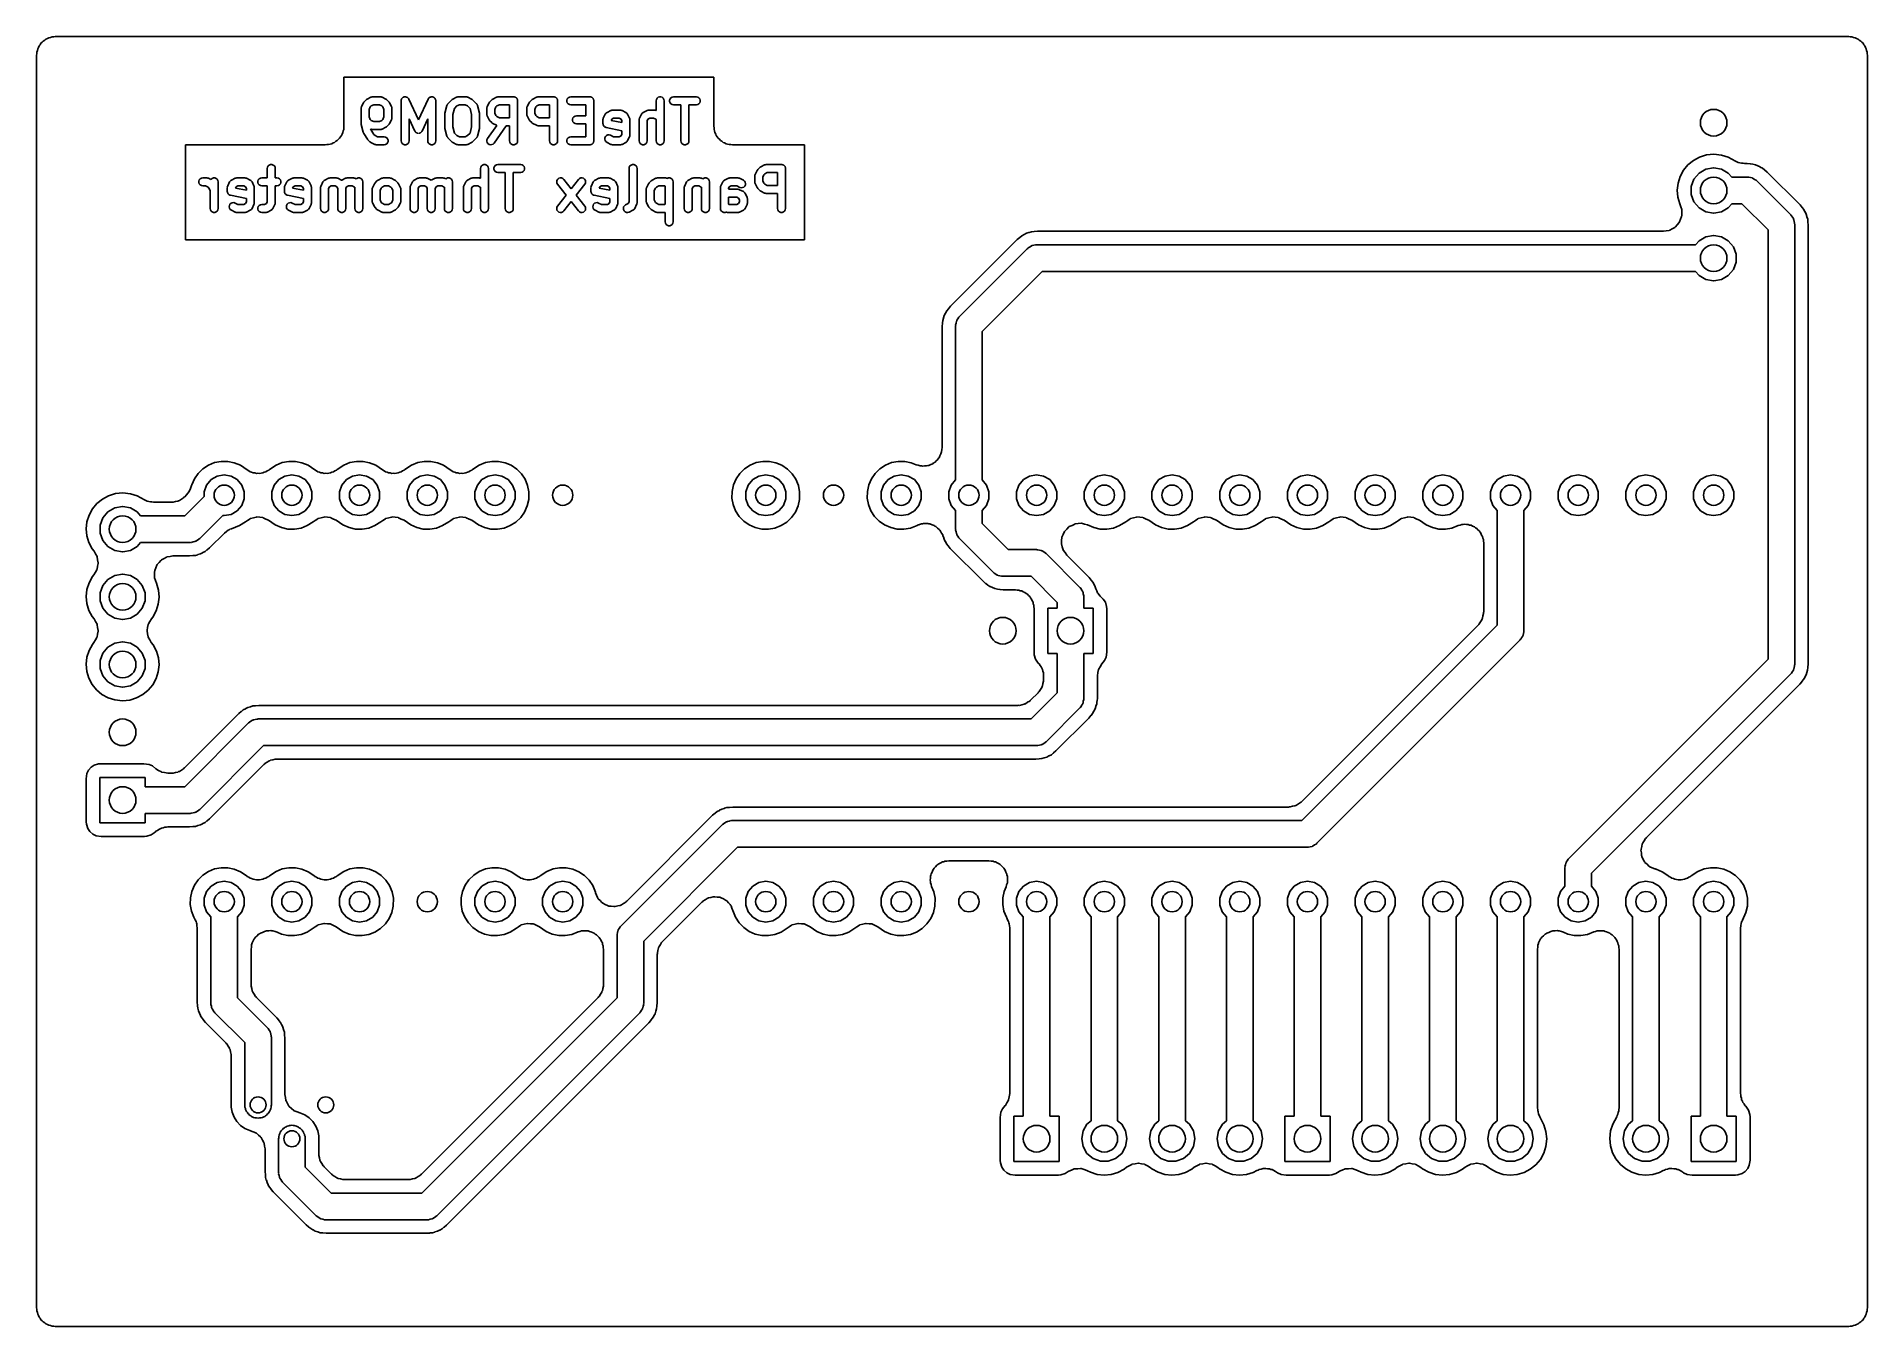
# Model space of a CAD drawing. Extents: x 117.4 to 186.1, y -90.9 to -42.5.
import ezdxf

# ---------------------------------------------------------------- set-up
doc = ezdxf.new("R2010")
doc.units = 0
doc.header["$MEASUREMENT"] = 0
doc.layers.add('BLACK', color=7, linetype='CONTINUOUS')

msp = doc.modelspace()

# ---------------------------------------------------------------- linework, layer by layer
at = {"layer": 'Black'}
for p, q in [((117.773, -42.5868), (117.831, -42.5658)), ((117.831, -42.5658), (117.884, -42.5352)), ((117.884, -42.5352), (117.944, -42.5246)), ((117.944, -42.5246), (118.001, -42.5036)), ((118.001, -42.5036), (118.063, -42.5036)), ((118.063, -42.5036), (118.123, -42.493)), ((118.123, -42.493), (185.407, -42.493)), ((185.407, -42.493), (185.467, -42.5036)), ((185.467, -42.5036), (185.529, -42.5036)), ((185.529, -42.5036), (185.586, -42.5246)), ((185.586, -42.5246), (185.646, -42.5352)), ((185.646, -42.5352), (185.699, -42.5658)), ((185.699, -42.5658), (185.757, -42.5868)), ((117.423, -43.193), (117.434, -43.1327)), ((117.423, -45.852), (117.423, -43.193)), ((117.434, -43.0714), (117.455, -43.0139)), ((117.434, -43.1327), (117.434, -43.0714)), ((117.455, -43.0139), (117.465, -42.9536)), ((117.465, -42.9536), (117.496, -42.9005)), ((117.496, -42.9005), (117.517, -42.843)), ((117.517, -42.843), (117.556, -42.7961)), ((117.556, -42.7961), (117.587, -42.743)), ((117.587, -42.743), (117.634, -42.7037)), ((117.634, -42.7037), (117.673, -42.6568)), ((117.673, -42.6568), (117.726, -42.6261)), ((117.726, -42.6261), (117.773, -42.5868)), ((185.757, -42.5868), (185.804, -42.6261)), ((185.804, -42.6261), (185.857, -42.6568)), ((185.857, -42.6568), (185.896, -42.7037)), ((185.896, -42.7037), (185.943, -42.743)), ((185.943, -42.743), (185.974, -42.7961)), ((185.974, -42.7961), (186.013, -42.843)), ((186.013, -42.843), (186.034, -42.9005)), ((186.034, -42.9005), (186.065, -42.9536)), ((186.065, -42.9536), (186.075, -43.0139)), ((186.075, -43.0139), (186.096, -43.0714)), ((186.096, -43.0714), (186.096, -43.1327)), ((186.096, -43.1327), (186.107, -43.193)), ((186.107, -43.193), (186.107, -90.157)), ((128.953, -44.012), (128.953, -45.852)), ((142.827, -44.012), (128.953, -44.012)), ((142.827, -45.852), (142.827, -44.012)), ((129.597, -45.1843), (129.599, -45.1758)), ((129.597, -45.7557), (129.597, -45.1843)), ((129.598, -45.1671), (129.603, -45.1503)), ((129.599, -45.1758), (129.598, -45.1671)), ((129.603, -45.1503), (129.606, -45.133)), ((129.606, -45.133), (129.611, -45.1255)), ((129.611, -45.1255), (129.613, -45.1172)), ((129.613, -45.1172), (129.684, -44.9743)), ((129.684, -44.9743), (129.699, -44.955)), ((129.699, -44.955), (129.713, -44.9354)), ((129.713, -44.9354), (129.784, -44.8639)), ((129.784, -44.8639), (129.804, -44.8501)), ((129.804, -44.8501), (129.823, -44.8358)), ((129.823, -44.8358), (129.966, -44.7644)), ((129.942, -45.1303), (129.897, -45.2197)), ((129.897, -45.2197), (129.897, -45.506)), ((129.979, -45.0933), (129.942, -45.1303)), ((129.966, -44.7644), (129.974, -44.7619)), ((129.974, -44.7619), (129.982, -44.7576)), ((130.068, -45.0486), (129.979, -45.0933)), ((129.982, -44.7576), (129.999, -44.7546)), ((129.999, -44.7546), (130.016, -44.7496)), ((130.016, -44.7496), (130.024, -44.7501)), ((130.024, -44.7501), (130.033, -44.7486)), ((130.033, -44.7486), (130.319, -44.7486)), ((130.283, -45.0486), (130.068, -45.0486)), ((130.373, -45.0933), (130.283, -45.0486)), ((130.319, -44.7486), (130.327, -44.7501)), ((130.327, -44.7501), (130.336, -44.7496)), ((130.336, -44.7496), (130.353, -44.7546)), ((130.353, -44.7546), (130.37, -44.7576)), ((130.37, -44.7576), (130.377, -44.7619)), ((130.41, -45.1303), (130.373, -45.0933)), ((130.377, -44.7619), (130.386, -44.7644)), ((130.386, -44.7644), (130.529, -44.8358)), ((130.454, -45.2197), (130.41, -45.1303)), ((130.454, -45.506), (130.454, -45.2197)), ((130.529, -44.8358), (130.548, -44.8501)), ((130.548, -44.8501), (130.567, -44.8639)), ((130.567, -44.8639), (130.639, -44.9354)), ((130.639, -44.9354), (130.653, -44.9551)), ((130.653, -44.9551), (130.667, -44.9743)), ((130.667, -44.9743), (130.738, -45.1172)), ((130.738, -45.1172), (130.741, -45.1255)), ((130.741, -45.1255), (130.745, -45.133)), ((130.745, -45.133), (130.748, -45.1503)), ((130.748, -45.1503), (130.753, -45.1671)), ((130.753, -45.1671), (130.753, -45.1758)), ((130.753, -45.1758), (130.754, -45.1843)), ((130.754, -45.1843), (130.754, -45.5414)), ((131.097, -44.8986), (131.101, -44.8793)), ((131.097, -46.3986), (131.097, -44.8986)), ((131.101, -44.8793), (131.102, -44.8598)), ((131.102, -44.8598), (131.105, -44.8538)), ((131.105, -44.8538), (131.106, -44.8473)), ((131.106, -44.8473), (131.116, -44.8303)), ((131.116, -44.8303), (131.124, -44.8126)), ((131.124, -44.8126), (131.129, -44.8079)), ((131.129, -44.8079), (131.132, -44.8022)), ((131.132, -44.8022), (131.147, -44.7896)), ((131.147, -44.7896), (131.161, -44.7757)), ((131.161, -44.7757), (131.167, -44.7729)), ((131.167, -44.7729), (131.172, -44.7687)), ((131.172, -44.7687), (131.191, -44.762)), ((131.191, -44.762), (131.208, -44.7537)), ((131.208, -44.7537), (131.215, -44.7531)), ((131.215, -44.7531), (131.221, -44.7508)), ((131.221, -44.7508), (131.241, -44.7508)), ((131.241, -44.7508), (131.26, -44.7491)), ((131.26, -44.7491), (131.267, -44.7508)), ((131.267, -44.7508), (131.273, -44.7508)), ((131.273, -44.7508), (131.292, -44.7575)), ((131.292, -44.7575), (131.31, -44.7626)), ((131.31, -44.7626), (131.316, -44.7664)), ((131.316, -44.7664), (131.322, -44.7687)), ((131.322, -44.7687), (131.337, -44.7813)), ((131.337, -44.7813), (131.353, -44.7925)), ((131.353, -44.7925), (131.357, -44.7979)), ((131.357, -44.7979), (131.362, -44.8022)), ((131.362, -44.8022), (131.372, -44.8191)), ((131.372, -44.8191), (131.383, -44.8351)), ((131.383, -44.8351), (131.747, -45.6153)), ((131.747, -45.6153), (132.111, -44.8351)), ((132.111, -44.8351), (132.122, -44.8191)), ((132.122, -44.8191), (132.132, -44.8022)), ((132.132, -44.8022), (132.137, -44.7979)), ((132.137, -44.7979), (132.141, -44.7925)), ((132.141, -44.7925), (132.157, -44.7812)), ((132.157, -44.7812), (132.172, -44.7687)), ((132.172, -44.7687), (132.178, -44.7664)), ((132.178, -44.7664), (132.184, -44.7626)), ((132.184, -44.7626), (132.203, -44.7575)), ((132.203, -44.7575), (132.221, -44.7508)), ((132.221, -44.7508), (132.228, -44.7508)), ((132.228, -44.7508), (132.234, -44.7491)), ((132.234, -44.7491), (132.254, -44.7508)), ((132.254, -44.7508), (132.273, -44.7508)), ((132.273, -44.7508), (132.279, -44.7531)), ((132.279, -44.7531), (132.286, -44.7537)), ((132.286, -44.7537), (132.304, -44.762)), ((132.304, -44.762), (132.322, -44.7687)), ((132.322, -44.7687), (132.327, -44.7729)), ((132.327, -44.7729), (132.333, -44.7757)), ((132.333, -44.7757), (132.347, -44.7896)), ((132.347, -44.7896), (132.362, -44.8022)), ((132.362, -44.8022), (132.365, -44.8079)), ((132.365, -44.8079), (132.37, -44.8126)), ((132.37, -44.8126), (132.378, -44.8303)), ((132.378, -44.8303), (132.388, -44.8473)), ((132.388, -44.8473), (132.389, -44.8538)), ((132.389, -44.8538), (132.392, -44.8598)), ((132.392, -44.8598), (132.394, -44.8793)), ((132.394, -44.8793), (132.397, -44.8986)), ((132.397, -44.8986), (132.397, -46.3986)), ((132.744, -45.3622), (132.816, -45.0765)), ((132.816, -45.0765), (132.822, -45.0633)), ((132.822, -45.0633), (132.825, -45.0495)), ((132.825, -45.0495), (132.832, -45.0397)), ((132.832, -45.0397), (132.837, -45.0289)), ((132.837, -45.0289), (132.847, -45.0186)), ((132.847, -45.0186), (132.855, -45.0068)), ((132.855, -45.0068), (132.998, -44.8639)), ((132.998, -44.8639), (133.018, -44.8502)), ((133.018, -44.8502), (133.037, -44.8358)), ((133.037, -44.8358), (133.18, -44.7644)), ((133.097, -45.1895), (133.04, -45.417)), ((133.193, -45.0933), (133.097, -45.1895)), ((133.18, -44.7644), (133.188, -44.7619)), ((133.188, -44.7619), (133.196, -44.7576)), ((133.283, -45.0486), (133.193, -45.0933)), ((133.196, -44.7576), (133.213, -44.7546)), ((133.213, -44.7546), (133.23, -44.7496)), ((133.23, -44.7496), (133.239, -44.7501)), ((133.239, -44.7501), (133.247, -44.7486)), ((133.247, -44.7486), (133.533, -44.7486)), ((133.497, -45.0486), (133.283, -45.0486)), ((133.587, -45.0933), (133.497, -45.0486)), ((133.533, -44.7486), (133.541, -44.7501)), ((133.541, -44.7501), (133.55, -44.7496)), ((133.55, -44.7496), (133.567, -44.7546)), ((133.567, -44.7546), (133.584, -44.7576)), ((133.584, -44.7576), (133.592, -44.7619)), ((133.683, -45.1895), (133.587, -45.0933)), ((133.592, -44.7619), (133.6, -44.7644)), ((133.6, -44.7644), (133.743, -44.8358)), ((133.74, -45.417), (133.683, -45.1895)), ((133.743, -44.8358), (133.762, -44.8501)), ((133.762, -44.8501), (133.782, -44.8639)), ((133.782, -44.8639), (133.925, -45.0068)), ((133.925, -45.0068), (133.933, -45.0186)), ((133.933, -45.0186), (133.943, -45.0289)), ((133.943, -45.0289), (133.948, -45.0397)), ((133.948, -45.0397), (133.955, -45.0495)), ((133.955, -45.0495), (133.958, -45.0633)), ((133.958, -45.0633), (133.964, -45.0765)), ((133.964, -45.0765), (134.036, -45.3622)), ((134.311, -45.1843), (134.313, -45.1758)), ((134.311, -45.3986), (134.311, -45.1843)), ((134.312, -45.1671), (134.317, -45.1503)), ((134.313, -45.1758), (134.312, -45.1671)), ((134.317, -45.1503), (134.32, -45.133)), ((134.32, -45.133), (134.325, -45.1255)), ((134.325, -45.1255), (134.327, -45.1172)), ((134.327, -45.1172), (134.399, -44.9743)), ((134.399, -44.9743), (134.413, -44.9551)), ((134.413, -44.9551), (134.427, -44.9354)), ((134.427, -44.9354), (134.498, -44.8639)), ((134.498, -44.8639), (134.518, -44.8501)), ((134.518, -44.8501), (134.537, -44.8358)), ((134.537, -44.8358), (134.68, -44.7644)), ((134.656, -45.1303), (134.611, -45.2197)), ((134.611, -45.2197), (134.611, -45.3632)), ((134.693, -45.0933), (134.656, -45.1303)), ((134.68, -44.7644), (134.688, -44.7619)), ((134.688, -44.7619), (134.696, -44.7576)), ((134.783, -45.0486), (134.693, -45.0933)), ((134.696, -44.7576), (134.713, -44.7546)), ((134.713, -44.7546), (134.73, -44.7496)), ((134.73, -44.7496), (134.739, -44.7501)), ((134.739, -44.7501), (134.747, -44.7486)), ((134.747, -44.7486), (135.319, -44.7486)), ((135.169, -45.0486), (134.783, -45.0486)), ((135.169, -45.5343), (135.169, -45.0486)), ((135.319, -44.7486), (135.331, -44.7508)), ((135.331, -44.7508), (135.345, -44.7508)), ((135.345, -44.7508), (135.357, -44.7553)), ((135.357, -44.7553), (135.37, -44.7576)), ((135.37, -44.7576), (135.381, -44.7642)), ((135.381, -44.7642), (135.394, -44.7687)), ((135.394, -44.7687), (135.404, -44.7771)), ((135.404, -44.7771), (135.415, -44.7837)), ((135.415, -44.7837), (135.423, -44.7937)), ((135.423, -44.7937), (135.433, -44.8022)), ((135.433, -44.8022), (135.44, -44.8135)), ((135.44, -44.8135), (135.448, -44.8236)), ((135.448, -44.8236), (135.453, -44.8359)), ((135.453, -44.8359), (135.46, -44.8473)), ((135.46, -44.8473), (135.462, -44.8602)), ((135.462, -44.8602), (135.466, -44.8725)), ((135.466, -44.8725), (135.466, -44.8856)), ((135.466, -44.8856), (135.469, -44.8986)), ((135.469, -44.8986), (135.469, -46.3986)), ((135.811, -45.1843), (135.813, -45.1758)), ((135.811, -45.3986), (135.811, -45.1843)), ((135.812, -45.1671), (135.817, -45.1503)), ((135.813, -45.1758), (135.812, -45.1671)), ((135.817, -45.1503), (135.82, -45.133)), ((135.82, -45.133), (135.825, -45.1255)), ((135.825, -45.1255), (135.827, -45.1172)), ((135.827, -45.1172), (135.899, -44.9743)), ((135.899, -44.9743), (135.913, -44.9551)), ((135.913, -44.9551), (135.927, -44.9354)), ((135.927, -44.9354), (135.998, -44.8639)), ((135.998, -44.8639), (136.018, -44.8501)), ((136.018, -44.8501), (136.037, -44.8358)), ((136.037, -44.8358), (136.18, -44.7644)), ((136.156, -45.1303), (136.111, -45.2197)), ((136.111, -45.2197), (136.111, -45.3632)), ((136.193, -45.0933), (136.156, -45.1303)), ((136.18, -44.7644), (136.188, -44.7619)), ((136.188, -44.7619), (136.196, -44.7576)), ((136.283, -45.0486), (136.193, -45.0933)), ((136.196, -44.7576), (136.213, -44.7546)), ((136.213, -44.7546), (136.23, -44.7496)), ((136.23, -44.7496), (136.239, -44.7501)), ((136.239, -44.7501), (136.247, -44.7486)), ((136.247, -44.7486), (136.819, -44.7486)), ((136.669, -45.0486), (136.283, -45.0486)), ((136.669, -45.5343), (136.669, -45.0486)), ((136.819, -44.7486), (136.831, -44.7508)), ((136.831, -44.7508), (136.845, -44.7508)), ((136.845, -44.7508), (136.857, -44.7553)), ((136.857, -44.7553), (136.87, -44.7576)), ((136.87, -44.7576), (136.881, -44.7642)), ((136.881, -44.7642), (136.894, -44.7687)), ((136.894, -44.7687), (136.904, -44.7771)), ((136.904, -44.7771), (136.915, -44.7837)), ((136.915, -44.7837), (136.923, -44.7937)), ((136.923, -44.7937), (136.933, -44.8022)), ((136.933, -44.8022), (136.94, -44.8135)), ((136.94, -44.8135), (136.948, -44.8236)), ((136.948, -44.8236), (136.953, -44.8359)), ((136.953, -44.8359), (136.96, -44.8473)), ((136.96, -44.8473), (136.962, -44.8602)), ((136.962, -44.8602), (136.966, -44.8725)), ((136.966, -44.8725), (136.966, -44.8856)), ((136.966, -44.8856), (136.969, -44.8986)), ((136.969, -44.8986), (136.969, -46.3986)), ((137.314, -44.8725), (137.332, -44.8236)), ((137.314, -44.9246), (137.314, -44.8725)), ((137.332, -44.9736), (137.314, -44.9246)), ((137.332, -44.8236), (137.365, -44.7837)), ((137.365, -45.0135), (137.332, -44.9736)), ((137.365, -44.7837), (137.41, -44.7576)), ((137.41, -45.0395), (137.365, -45.0135)), ((137.41, -44.7576), (137.461, -44.7486)), ((137.461, -45.0486), (137.41, -45.0395)), ((137.461, -44.7486), (138.176, -44.7486)), ((138.026, -45.0486), (137.461, -45.0486)), ((138.026, -45.4629), (138.026, -45.0486)), ((138.176, -44.7486), (138.189, -44.7508)), ((138.189, -44.7508), (138.202, -44.7508)), ((138.202, -44.7508), (138.214, -44.7553)), ((138.214, -44.7553), (138.227, -44.7576)), ((138.227, -44.7576), (138.238, -44.7642)), ((138.238, -44.7642), (138.251, -44.7687)), ((138.251, -44.7687), (138.261, -44.7771)), ((138.261, -44.7771), (138.272, -44.7837)), ((138.272, -44.7837), (138.281, -44.7937)), ((138.281, -44.7937), (138.291, -44.8022)), ((138.291, -44.8022), (138.297, -44.8135)), ((138.297, -44.8135), (138.306, -44.8236)), ((138.306, -44.8236), (138.31, -44.8359)), ((138.31, -44.8359), (138.317, -44.8473)), ((138.317, -44.8473), (138.319, -44.8602)), ((138.319, -44.8602), (138.323, -44.8725)), ((138.323, -44.8725), (138.323, -44.8856)), ((138.323, -44.8856), (138.326, -44.8986)), ((138.326, -44.8986), (138.326, -46.3986)), ((138.823, -45.3358), (138.966, -45.2644)), ((138.966, -45.2644), (138.974, -45.2619)), ((138.974, -45.2619), (138.982, -45.2576)), ((138.982, -45.2576), (138.999, -45.2546)), ((138.999, -45.2546), (139.016, -45.2496)), ((139.016, -45.2496), (139.024, -45.2501)), ((139.024, -45.2501), (139.033, -45.2486)), ((139.033, -45.2486), (139.319, -45.2486)), ((139.319, -45.2486), (139.327, -45.2501)), ((139.327, -45.2501), (139.336, -45.2496)), ((139.336, -45.2496), (139.353, -45.2546)), ((139.353, -45.2546), (139.37, -45.2576)), ((139.37, -45.2576), (139.377, -45.2619)), ((139.377, -45.2619), (139.386, -45.2644)), ((139.386, -45.2644), (139.529, -45.3358)), ((140.18, -45.3358), (140.323, -45.2644)), ((140.323, -45.2644), (140.331, -45.2619)), ((140.331, -45.2619), (140.339, -45.2576)), ((140.339, -45.2576), (140.356, -45.2546)), ((140.356, -45.2546), (140.373, -45.2496)), ((140.373, -45.2496), (140.381, -45.2501)), ((140.381, -45.2501), (140.39, -45.2486)), ((140.39, -45.2486), (140.604, -45.2486)), ((140.604, -45.2486), (140.613, -45.2501)), ((140.613, -45.2501), (140.621, -45.2496)), ((140.621, -45.2496), (140.638, -45.2546)), ((140.638, -45.2546), (140.656, -45.2576)), ((140.656, -45.2576), (140.663, -45.2619)), ((140.663, -45.2619), (140.669, -45.2636)), ((140.669, -44.8986), (140.678, -44.8473)), ((140.669, -45.2636), (140.669, -44.8986)), ((140.678, -44.8473), (140.704, -44.8022)), ((140.704, -44.8022), (140.744, -44.7687)), ((140.744, -44.7687), (140.793, -44.7508)), ((140.793, -44.7508), (140.845, -44.7508)), ((140.845, -44.7508), (140.894, -44.7687)), ((140.894, -44.7687), (140.933, -44.8022)), ((140.933, -44.8022), (140.96, -44.8473)), ((140.96, -44.8473), (140.969, -44.8986)), ((140.969, -44.8986), (140.969, -46.3986)), ((141.171, -44.8725), (141.189, -44.8236)), ((141.171, -44.9246), (141.171, -44.8725)), ((141.189, -44.9736), (141.171, -44.9246)), ((141.189, -44.8236), (141.222, -44.7837)), ((141.222, -45.0135), (141.189, -44.9736)), ((141.222, -44.7837), (141.267, -44.7576)), ((141.267, -45.0395), (141.222, -45.0135)), ((141.267, -44.7576), (141.319, -44.7486)), ((141.319, -45.0486), (141.267, -45.0395)), ((141.319, -44.7486), (142.176, -44.7486)), ((141.597, -45.0486), (141.319, -45.0486)), ((141.597, -46.3986), (141.597, -45.0486)), ((142.176, -45.0486), (141.897, -45.0486)), ((141.897, -45.0486), (141.897, -46.3986)), ((142.176, -44.7486), (142.227, -44.7576)), ((142.227, -45.0395), (142.176, -45.0486)), ((142.227, -44.7576), (142.272, -44.7837)), ((142.272, -45.0135), (142.227, -45.0395)), ((142.272, -44.7837), (142.306, -44.8236)), ((142.306, -44.9736), (142.272, -45.0135)), ((142.306, -44.8236), (142.323, -44.8725)), ((142.323, -44.9246), (142.306, -44.9736)), ((142.323, -44.8725), (142.323, -44.9246)), ((117.423, -60.9456), (117.423, -45.852)), ((128.943, -45.9736), (128.922, -46.0311)), ((128.953, -45.852), (128.943, -45.9123)), ((128.943, -45.9123), (128.943, -45.9736)), ((129.6, -45.7738), (129.597, -45.7557)), ((129.602, -45.7921), (129.6, -45.7738)), ((129.673, -46.0778), (129.602, -45.7921)), ((129.897, -45.506), (129.942, -45.5954)), ((129.942, -45.5954), (129.979, -45.6324)), ((129.966, -45.9613), (129.951, -45.9541)), ((129.951, -45.9541), (129.958, -45.9798)), ((129.958, -45.9798), (130.078, -46.1602)), ((129.974, -45.9638), (129.966, -45.9613)), ((129.982, -45.9681), (129.974, -45.9638)), ((129.979, -45.6324), (130.068, -45.6771)), ((129.999, -45.9711), (129.982, -45.9681)), ((130.016, -45.9762), (129.999, -45.9711)), ((130.024, -45.9756), (130.016, -45.9762)), ((130.033, -45.9771), (130.024, -45.9756)), ((130.319, -45.9771), (130.033, -45.9771)), ((130.068, -45.6771), (130.283, -45.6771)), ((130.283, -45.6771), (130.373, -45.6324)), ((130.327, -45.9756), (130.319, -45.9771)), ((130.336, -45.9762), (130.327, -45.9756)), ((130.353, -45.9711), (130.336, -45.9762)), ((130.37, -45.9681), (130.353, -45.9711)), ((130.377, -45.9638), (130.37, -45.9681)), ((130.373, -45.6324), (130.41, -45.5954)), ((130.386, -45.9613), (130.377, -45.9638)), ((130.529, -45.8899), (130.386, -45.9613)), ((130.41, -45.5954), (130.454, -45.506)), ((130.548, -45.8756), (130.529, -45.8899)), ((130.567, -45.8618), (130.548, -45.8756)), ((130.639, -45.7904), (130.567, -45.8618)), ((130.653, -45.7707), (130.639, -45.7904)), ((130.667, -45.7514), (130.653, -45.7707)), ((130.738, -45.6085), (130.667, -45.7514)), ((130.741, -45.6002), (130.738, -45.6085)), ((130.745, -45.5927), (130.741, -45.6002)), ((130.748, -45.5754), (130.745, -45.5927)), ((130.753, -45.5586), (130.748, -45.5754)), ((130.754, -45.5414), (130.753, -45.5499)), ((130.753, -45.5499), (130.753, -45.5586)), ((131.611, -46.0334), (131.397, -45.5747)), ((131.397, -45.5747), (131.397, -46.3986)), ((132.097, -45.5747), (131.883, -46.0334)), ((132.097, -46.3986), (132.097, -45.5747)), ((132.74, -45.3986), (132.743, -45.3805)), ((132.74, -45.8986), (132.74, -45.3986)), ((132.743, -45.9166), (132.74, -45.8986)), ((132.743, -45.3805), (132.744, -45.3622)), ((132.744, -45.935), (132.743, -45.9166)), ((132.816, -46.2207), (132.744, -45.935)), ((133.04, -45.417), (133.04, -45.8801)), ((133.04, -45.8801), (133.097, -46.1076)), ((133.683, -46.1076), (133.74, -45.8801)), ((133.74, -45.8801), (133.74, -45.417)), ((134.036, -45.935), (133.964, -46.2207)), ((134.036, -45.3622), (134.037, -45.3805)), ((134.037, -45.9166), (134.036, -45.935)), ((134.037, -45.3805), (134.04, -45.3986)), ((134.04, -45.8986), (134.037, -45.9166)), ((134.04, -45.3986), (134.04, -45.8986)), ((134.313, -45.4071), (134.311, -45.3986)), ((134.312, -45.4157), (134.313, -45.4071)), ((134.317, -45.4326), (134.312, -45.4157)), ((134.32, -45.4499), (134.317, -45.4326)), ((134.325, -45.4574), (134.32, -45.4499)), ((134.327, -45.4657), (134.325, -45.4574)), ((134.399, -45.6085), (134.327, -45.4657)), ((134.339, -46.3126), (134.684, -45.8195)), ((134.413, -45.6278), (134.399, -45.6085)), ((134.427, -45.6475), (134.413, -45.6278)), ((134.498, -45.7189), (134.427, -45.6475)), ((134.518, -45.7327), (134.498, -45.7189)), ((134.537, -45.747), (134.518, -45.7327)), ((134.68, -45.8184), (134.537, -45.747)), ((135.04, -45.8343), (134.584, -46.4846)), ((134.611, -45.3632), (134.656, -45.4526)), ((134.656, -45.4526), (134.693, -45.4896)), ((134.684, -45.8195), (134.68, -45.8184)), ((134.693, -45.4896), (134.783, -45.5343)), ((134.783, -45.5343), (135.169, -45.5343)), ((135.169, -45.8343), (135.04, -45.8343)), ((135.169, -46.3986), (135.169, -45.8343)), ((135.813, -45.4071), (135.811, -45.3986)), ((135.812, -45.4157), (135.813, -45.4071)), ((135.817, -45.4326), (135.812, -45.4157)), ((135.82, -45.4499), (135.817, -45.4326)), ((135.825, -45.4574), (135.82, -45.4499)), ((135.827, -45.4657), (135.825, -45.4574)), ((135.899, -45.6085), (135.827, -45.4657)), ((135.913, -45.6278), (135.899, -45.6085)), ((135.927, -45.6475), (135.913, -45.6278)), ((135.998, -45.7189), (135.927, -45.6475)), ((136.018, -45.7327), (135.998, -45.7189)), ((136.037, -45.747), (136.018, -45.7327)), ((136.18, -45.8184), (136.037, -45.747)), ((136.111, -45.3632), (136.156, -45.4526)), ((136.156, -45.4526), (136.193, -45.4896)), ((136.188, -45.8209), (136.18, -45.8184)), ((136.196, -45.8252), (136.188, -45.8209)), ((136.193, -45.4896), (136.283, -45.5343)), ((136.213, -45.8283), (136.196, -45.8252)), ((136.23, -45.8333), (136.213, -45.8283)), ((136.239, -45.8328), (136.23, -45.8333)), ((136.247, -45.8343), (136.239, -45.8328)), ((136.669, -45.8343), (136.247, -45.8343)), ((136.283, -45.5343), (136.669, -45.5343)), ((136.669, -46.3986), (136.669, -45.8343)), ((137.528, -45.5868), (137.546, -45.5379)), ((137.528, -45.6389), (137.528, -45.5868)), ((137.546, -45.6879), (137.528, -45.6389)), ((137.546, -45.5379), (137.579, -45.4979)), ((137.579, -45.7278), (137.546, -45.6879)), ((137.579, -45.4979), (137.624, -45.4719)), ((137.624, -45.7538), (137.579, -45.7278)), ((137.624, -45.4719), (137.676, -45.4629)), ((137.676, -45.7629), (137.624, -45.7538)), ((137.676, -45.4629), (138.026, -45.4629)), ((138.026, -45.7629), (137.676, -45.7629)), ((138.026, -46.2486), (138.026, -45.7629)), ((138.669, -45.6129), (138.67, -45.6043)), ((138.669, -45.7557), (138.669, -45.6129)), ((138.673, -45.7797), (138.669, -45.7557)), ((138.67, -45.5957), (138.675, -45.5789)), ((138.67, -45.6043), (138.67, -45.5957)), ((138.676, -45.8038), (138.673, -45.7797)), ((138.675, -45.5789), (138.678, -45.5616)), ((138.677, -45.8053), (138.676, -45.8038)), ((138.678, -45.807), (138.677, -45.8053)), ((138.678, -45.5616), (138.682, -45.5541)), ((138.69, -45.8281), (138.678, -45.807)), ((138.682, -45.5541), (138.684, -45.5458)), ((138.684, -45.5458), (138.756, -45.4029)), ((138.701, -45.8495), (138.69, -45.8281)), ((138.703, -45.8506), (138.701, -45.8495)), ((138.704, -45.8521), (138.703, -45.8506)), ((138.722, -45.8678), (138.704, -45.8521)), ((138.741, -45.8839), (138.722, -45.8678)), ((138.742, -45.8845), (138.741, -45.8839)), ((138.744, -45.8856), (138.742, -45.8845)), ((138.766, -45.894), (138.744, -45.8856)), ((138.756, -45.4029), (138.769, -45.3852)), ((138.789, -45.9028), (138.766, -45.894)), ((138.769, -45.3852), (138.781, -45.3669)), ((138.781, -45.3669), (138.784, -45.3644)), ((138.784, -45.3644), (138.787, -45.3611)), ((138.787, -45.3611), (138.805, -45.349)), ((139.383, -46.0215), (138.789, -45.9028)), ((138.805, -45.349), (138.823, -45.3358)), ((139.002, -45.5818), (138.976, -45.6342)), ((138.976, -45.6342), (139.383, -45.7156)), ((139.068, -45.5486), (139.002, -45.5818)), ((139.283, -45.5486), (139.068, -45.5486)), ((139.35, -45.5818), (139.283, -45.5486)), ((139.383, -45.6483), (139.35, -45.5818)), ((139.383, -45.7156), (139.383, -45.6483)), ((139.529, -45.3358), (139.546, -45.3489)), ((139.546, -45.3489), (139.565, -45.3611)), ((139.565, -45.3611), (139.567, -45.3644)), ((139.567, -45.3644), (139.57, -45.3669)), ((139.57, -45.3669), (139.582, -45.3852)), ((139.582, -45.3852), (139.596, -45.4029)), ((139.596, -45.4029), (139.667, -45.5458)), ((139.667, -45.5458), (139.669, -45.5541)), ((139.669, -45.5541), (139.674, -45.5616)), ((139.674, -45.5616), (139.677, -45.5789)), ((139.677, -45.5789), (139.682, -45.5957)), ((139.682, -45.5957), (139.681, -45.6043)), ((139.681, -45.6043), (139.683, -45.6129)), ((139.683, -45.6129), (139.683, -46.1843)), ((140.026, -45.6129), (140.027, -45.6043)), ((140.026, -46.3986), (140.026, -45.6129)), ((140.027, -45.5957), (140.032, -45.5789)), ((140.027, -45.6043), (140.027, -45.5957)), ((140.032, -45.5789), (140.035, -45.5616)), ((140.035, -45.5616), (140.039, -45.5541)), ((140.039, -45.5541), (140.042, -45.5458)), ((140.042, -45.5458), (140.113, -45.4029)), ((140.113, -45.4029), (140.126, -45.3852)), ((140.126, -45.3852), (140.138, -45.3669)), ((140.138, -45.3669), (140.142, -45.3644)), ((140.142, -45.3644), (140.144, -45.3611)), ((140.144, -45.3611), (140.162, -45.349)), ((140.162, -45.349), (140.18, -45.3358)), ((140.359, -45.5818), (140.326, -45.6483)), ((140.326, -45.6483), (140.326, -46.3986)), ((140.425, -45.5486), (140.359, -45.5818)), ((140.569, -45.5486), (140.425, -45.5486)), ((140.658, -45.5933), (140.569, -45.5486)), ((140.669, -45.6036), (140.658, -45.5933)), ((140.669, -46.3986), (140.669, -45.6036)), ((142.837, -45.9123), (142.827, -45.852)), ((142.837, -45.9736), (142.837, -45.9123)), ((142.858, -46.0311), (142.837, -45.9736)), ((128.253, -46.552), (123.005, -46.552)), ((123.005, -46.552), (123.005, -50.118)), ((128.314, -46.5414), (128.253, -46.552)), ((128.375, -46.5414), (128.314, -46.5414)), ((128.433, -46.5204), (128.375, -46.5414)), ((128.493, -46.5098), (128.433, -46.5204)), ((128.546, -46.4792), (128.493, -46.5098)), ((128.603, -46.4582), (128.546, -46.4792)), ((128.65, -46.4189), (128.603, -46.4582)), ((128.703, -46.3882), (128.65, -46.4189)), ((128.743, -46.3413), (128.703, -46.3882)), ((128.79, -46.302), (128.743, -46.3413)), ((128.82, -46.2489), (128.79, -46.302)), ((128.86, -46.202), (128.82, -46.2489)), ((128.881, -46.1445), (128.86, -46.202)), ((128.911, -46.0914), (128.881, -46.1445)), ((128.922, -46.0311), (128.911, -46.0914)), ((129.683, -46.1012), (129.673, -46.0778)), ((129.694, -46.1246), (129.683, -46.1012)), ((129.837, -46.3389), (129.694, -46.1246)), ((129.847, -46.3496), (129.837, -46.3389)), ((129.855, -46.3618), (129.847, -46.3496)), ((129.927, -46.4332), (129.855, -46.3618)), ((129.946, -46.447), (129.927, -46.4332)), ((129.966, -46.4613), (129.946, -46.447)), ((130.109, -46.5327), (129.966, -46.4613)), ((130.078, -46.1602), (130.122, -46.2039)), ((130.117, -46.5352), (130.109, -46.5327)), ((130.124, -46.5395), (130.117, -46.5352)), ((130.122, -46.2039), (130.211, -46.2486)), ((130.142, -46.5426), (130.124, -46.5395)), ((130.159, -46.5476), (130.142, -46.5426)), ((130.167, -46.5471), (130.159, -46.5476)), ((130.176, -46.5486), (130.167, -46.5471)), ((130.461, -46.5486), (130.176, -46.5486)), ((130.211, -46.2486), (130.461, -46.2486)), ((130.461, -46.2486), (130.513, -46.2576)), ((130.513, -46.5395), (130.461, -46.5486)), ((130.513, -46.2576), (130.558, -46.2837)), ((130.558, -46.5135), (130.513, -46.5395)), ((130.558, -46.2837), (130.591, -46.3236)), ((130.591, -46.4736), (130.558, -46.5135)), ((130.591, -46.3236), (130.609, -46.3725)), ((130.609, -46.4246), (130.591, -46.4736)), ((130.609, -46.3725), (130.609, -46.4246)), ((131.106, -46.4499), (131.097, -46.3986)), ((131.132, -46.495), (131.106, -46.4499)), ((131.172, -46.5285), (131.132, -46.495)), ((131.221, -46.5463), (131.172, -46.5285)), ((131.273, -46.5463), (131.221, -46.5463)), ((131.322, -46.5285), (131.273, -46.5463)), ((131.362, -46.495), (131.322, -46.5285)), ((131.388, -46.4499), (131.362, -46.495)), ((131.397, -46.3986), (131.388, -46.4499)), ((131.619, -46.0441), (131.611, -46.0334)), ((131.624, -46.056), (131.619, -46.0441)), ((131.634, -46.0653), (131.624, -46.056)), ((131.641, -46.0761), (131.634, -46.0653)), ((131.652, -46.0836), (131.641, -46.0761)), ((131.661, -46.0928), (131.652, -46.0836)), ((131.673, -46.0984), (131.661, -46.0928)), ((131.684, -46.106), (131.673, -46.0984)), ((131.696, -46.1093), (131.684, -46.106)), ((131.708, -46.1149), (131.696, -46.1093)), ((131.721, -46.116), (131.708, -46.1149)), ((131.734, -46.1194), (131.721, -46.116)), ((131.747, -46.1183), (131.734, -46.1194)), ((131.76, -46.1194), (131.747, -46.1183)), ((131.773, -46.116), (131.76, -46.1194)), ((131.786, -46.1149), (131.773, -46.116)), ((131.798, -46.1093), (131.786, -46.1149)), ((131.81, -46.106), (131.798, -46.1093)), ((131.821, -46.0984), (131.81, -46.106)), ((131.833, -46.0928), (131.821, -46.0984)), ((131.842, -46.0836), (131.833, -46.0928)), ((131.853, -46.0761), (131.842, -46.0836)), ((131.861, -46.0653), (131.853, -46.0761)), ((131.87, -46.056), (131.861, -46.0653)), ((131.876, -46.0441), (131.87, -46.056)), ((131.883, -46.0334), (131.876, -46.0441)), ((132.106, -46.4499), (132.097, -46.3986)), ((132.132, -46.495), (132.106, -46.4499)), ((132.172, -46.5285), (132.132, -46.495)), ((132.221, -46.5463), (132.172, -46.5285)), ((132.273, -46.5463), (132.221, -46.5463)), ((132.322, -46.5285), (132.273, -46.5463)), ((132.362, -46.495), (132.322, -46.5285)), ((132.388, -46.4499), (132.362, -46.495)), ((132.397, -46.3986), (132.388, -46.4499)), ((132.822, -46.2338), (132.816, -46.2207)), ((132.825, -46.2477), (132.822, -46.2338)), ((132.832, -46.2574), (132.825, -46.2477)), ((132.837, -46.2682), (132.832, -46.2574)), ((132.847, -46.2786), (132.837, -46.2682)), ((132.855, -46.2904), (132.847, -46.2786)), ((132.998, -46.4332), (132.855, -46.2904)), ((133.018, -46.447), (132.998, -46.4332)), ((133.037, -46.4613), (133.018, -46.447)), ((133.18, -46.5327), (133.037, -46.4613)), ((133.097, -46.1076), (133.193, -46.2039)), ((133.188, -46.5352), (133.18, -46.5327)), ((133.196, -46.5395), (133.188, -46.5352)), ((133.193, -46.2039), (133.283, -46.2486)), ((133.213, -46.5426), (133.196, -46.5395)), ((133.23, -46.5476), (133.213, -46.5426)), ((133.239, -46.5471), (133.23, -46.5476)), ((133.247, -46.5486), (133.239, -46.5471)), ((133.533, -46.5486), (133.247, -46.5486)), ((133.283, -46.2486), (133.497, -46.2486)), ((133.497, -46.2486), (133.587, -46.2039)), ((133.541, -46.5471), (133.533, -46.5486)), ((133.55, -46.5476), (133.541, -46.5471)), ((133.567, -46.5426), (133.55, -46.5476)), ((133.584, -46.5395), (133.567, -46.5426)), ((133.592, -46.5352), (133.584, -46.5395)), ((133.587, -46.2039), (133.683, -46.1076)), ((133.6, -46.5327), (133.592, -46.5352)), ((133.743, -46.4613), (133.6, -46.5327)), ((133.762, -46.447), (133.743, -46.4613)), ((133.782, -46.4332), (133.762, -46.447)), ((133.925, -46.2904), (133.782, -46.4332)), ((133.933, -46.2786), (133.925, -46.2904)), ((133.943, -46.2682), (133.933, -46.2786)), ((133.948, -46.2574), (133.943, -46.2682)), ((133.955, -46.2477), (133.948, -46.2574)), ((133.958, -46.2338), (133.955, -46.2477)), ((133.964, -46.2207), (133.958, -46.2338)), ((134.312, -46.4117), (134.317, -46.3598)), ((134.325, -46.462), (134.312, -46.4117)), ((134.317, -46.3598), (134.339, -46.3126)), ((134.355, -46.5047), (134.325, -46.462)), ((134.398, -46.5345), (134.355, -46.5047)), ((134.448, -46.548), (134.398, -46.5345)), ((134.5, -46.5435), (134.448, -46.548)), ((134.547, -46.5214), (134.5, -46.5435)), ((134.584, -46.4846), (134.547, -46.5214)), ((135.178, -46.4499), (135.169, -46.3986)), ((135.204, -46.495), (135.178, -46.4499)), ((135.244, -46.5285), (135.204, -46.495)), ((135.293, -46.5463), (135.244, -46.5285)), ((135.345, -46.5463), (135.293, -46.5463)), ((135.394, -46.5285), (135.345, -46.5463)), ((135.433, -46.495), (135.394, -46.5285)), ((135.46, -46.4499), (135.433, -46.495)), ((135.469, -46.3986), (135.46, -46.4499)), ((136.678, -46.4499), (136.669, -46.3986)), ((136.704, -46.495), (136.678, -46.4499)), ((136.744, -46.5285), (136.704, -46.495)), ((136.793, -46.5463), (136.744, -46.5285)), ((136.845, -46.5463), (136.793, -46.5463)), ((136.894, -46.5285), (136.845, -46.5463)), ((136.933, -46.495), (136.894, -46.5285)), ((136.96, -46.4499), (136.933, -46.495)), ((136.969, -46.3986), (136.96, -46.4499)), ((137.314, -46.3725), (137.332, -46.3236)), ((137.314, -46.4246), (137.314, -46.3725)), ((137.332, -46.4736), (137.314, -46.4246)), ((137.332, -46.3236), (137.365, -46.2837)), ((137.365, -46.5135), (137.332, -46.4736)), ((137.365, -46.2837), (137.41, -46.2576)), ((137.41, -46.5395), (137.365, -46.5135)), ((137.41, -46.2576), (137.461, -46.2486)), ((137.461, -46.5486), (137.41, -46.5395)), ((137.461, -46.2486), (138.026, -46.2486)), ((138.176, -46.5486), (137.461, -46.5486)), ((138.189, -46.5463), (138.176, -46.5486)), ((138.202, -46.5463), (138.189, -46.5463)), ((138.214, -46.5418), (138.202, -46.5463)), ((138.227, -46.5395), (138.214, -46.5418)), ((138.238, -46.533), (138.227, -46.5395)), ((138.251, -46.5285), (138.238, -46.533)), ((138.261, -46.52), (138.251, -46.5285)), ((138.272, -46.5135), (138.261, -46.52)), ((138.281, -46.5034), (138.272, -46.5135)), ((138.291, -46.495), (138.281, -46.5034)), ((138.297, -46.4836), (138.291, -46.495)), ((138.306, -46.4736), (138.297, -46.4836)), ((138.31, -46.4612), (138.306, -46.4736)), ((138.317, -46.4499), (138.31, -46.4612)), ((138.319, -46.4369), (138.317, -46.4499)), ((138.323, -46.4246), (138.319, -46.4369)), ((138.326, -46.3986), (138.323, -46.4115)), ((138.323, -46.4115), (138.323, -46.4246)), ((138.74, -46.3361), (138.746, -46.2844)), ((138.752, -46.3868), (138.74, -46.3361)), ((138.746, -46.2844), (138.77, -46.2378)), ((138.781, -46.4303), (138.752, -46.3868)), ((138.77, -46.2378), (138.807, -46.202)), ((138.823, -46.4613), (138.781, -46.4303)), ((138.807, -46.202), (138.855, -46.1812)), ((138.966, -46.5327), (138.823, -46.4613)), ((138.855, -46.1812), (138.907, -46.1781)), ((138.907, -46.1781), (138.957, -46.193)), ((138.957, -46.193), (139.068, -46.2486)), ((138.974, -46.5352), (138.966, -46.5327)), ((138.982, -46.5395), (138.974, -46.5352)), ((138.999, -46.5426), (138.982, -46.5395)), ((139.016, -46.5476), (138.999, -46.5426)), ((139.024, -46.5471), (139.016, -46.5476)), ((139.033, -46.5486), (139.024, -46.5471)), ((139.319, -46.5486), (139.033, -46.5486)), ((139.068, -46.2486), (139.283, -46.2486)), ((139.283, -46.2486), (139.35, -46.2153)), ((139.327, -46.5471), (139.319, -46.5486)), ((139.336, -46.5476), (139.327, -46.5471)), ((139.353, -46.5426), (139.336, -46.5476)), ((139.35, -46.2153), (139.383, -46.1489)), ((139.37, -46.5395), (139.353, -46.5426)), ((139.377, -46.5352), (139.37, -46.5395)), ((139.386, -46.5327), (139.377, -46.5352)), ((139.383, -46.1489), (139.383, -46.0215)), ((139.529, -46.4613), (139.386, -46.5327)), ((139.546, -46.4482), (139.529, -46.4613)), ((139.565, -46.4361), (139.546, -46.4482)), ((139.567, -46.4327), (139.565, -46.4361)), ((139.57, -46.4303), (139.567, -46.4327)), ((139.582, -46.4119), (139.57, -46.4303)), ((139.596, -46.3942), (139.582, -46.4119)), ((139.667, -46.2514), (139.596, -46.3942)), ((139.669, -46.2431), (139.667, -46.2514)), ((139.674, -46.2356), (139.669, -46.2431)), ((139.677, -46.2183), (139.674, -46.2356)), ((139.682, -46.2014), (139.677, -46.2183)), ((139.683, -46.1843), (139.681, -46.1928)), ((139.681, -46.1928), (139.682, -46.2014)), ((140.035, -46.4499), (140.026, -46.3986)), ((140.061, -46.495), (140.035, -46.4499)), ((140.101, -46.5285), (140.061, -46.495)), ((140.15, -46.5463), (140.101, -46.5285)), ((140.202, -46.5463), (140.15, -46.5463)), ((140.251, -46.5285), (140.202, -46.5463)), ((140.291, -46.495), (140.251, -46.5285)), ((140.317, -46.4499), (140.291, -46.495)), ((140.326, -46.3986), (140.317, -46.4499)), ((140.678, -46.4499), (140.669, -46.3986)), ((140.704, -46.495), (140.678, -46.4499)), ((140.744, -46.5285), (140.704, -46.495)), ((140.793, -46.5463), (140.744, -46.5285)), ((140.845, -46.5463), (140.793, -46.5463)), ((140.894, -46.5285), (140.845, -46.5463)), ((140.933, -46.495), (140.894, -46.5285)), ((140.96, -46.4499), (140.933, -46.495)), ((140.969, -46.3986), (140.96, -46.4499)), ((141.606, -46.4499), (141.597, -46.3986)), ((141.632, -46.495), (141.606, -46.4499)), ((141.672, -46.5285), (141.632, -46.495)), ((141.721, -46.5463), (141.672, -46.5285)), ((141.773, -46.5463), (141.721, -46.5463)), ((141.822, -46.5285), (141.773, -46.5463)), ((141.862, -46.495), (141.822, -46.5285)), ((141.888, -46.4499), (141.862, -46.495)), ((141.897, -46.3986), (141.888, -46.4499)), ((142.869, -46.0914), (142.858, -46.0311)), ((142.899, -46.1445), (142.869, -46.0914)), ((142.92, -46.202), (142.899, -46.1445)), ((142.96, -46.2489), (142.92, -46.202)), ((142.99, -46.302), (142.96, -46.2489)), ((143.037, -46.3413), (142.99, -46.302)), ((143.077, -46.3882), (143.037, -46.3413)), ((143.13, -46.4189), (143.077, -46.3882)), ((143.177, -46.4582), (143.13, -46.4189)), ((143.234, -46.4792), (143.177, -46.4582)), ((143.287, -46.5098), (143.234, -46.4792)), ((143.347, -46.5204), (143.287, -46.5098)), ((143.405, -46.5414), (143.347, -46.5204)), ((143.466, -46.5414), (143.405, -46.5414)), ((143.527, -46.552), (143.466, -46.5414)), ((146.235, -46.552), (143.527, -46.552)), ((146.235, -50.118), (146.235, -46.552)), ((126.077, -47.4386), (126.086, -47.3873)), ((126.086, -47.3873), (126.112, -47.3422)), ((126.112, -47.3422), (126.152, -47.3087)), ((126.152, -47.3087), (126.201, -47.2908)), ((126.201, -47.2908), (126.253, -47.2908)), ((126.253, -47.2908), (126.302, -47.3087)), ((126.302, -47.3087), (126.342, -47.3422)), ((126.342, -47.3422), (126.368, -47.3873)), ((126.368, -47.3873), (126.377, -47.4386)), ((134.077, -47.4386), (134.086, -47.3873)), ((134.086, -47.3873), (134.112, -47.3422)), ((134.112, -47.3422), (134.152, -47.3087)), ((134.152, -47.3087), (134.201, -47.2908)), ((134.201, -47.2908), (134.253, -47.2908)), ((134.253, -47.2908), (134.302, -47.3087)), ((134.302, -47.3087), (134.342, -47.3422)), ((134.342, -47.3422), (134.368, -47.3873)), ((134.368, -47.3873), (134.377, -47.4386)), ((134.579, -47.4125), (134.597, -47.3636)), ((134.597, -47.3636), (134.631, -47.3237)), ((134.631, -47.3237), (134.676, -47.2976)), ((134.676, -47.2976), (134.727, -47.2886)), ((134.727, -47.2886), (135.584, -47.2886)), ((135.584, -47.2886), (135.636, -47.2976)), ((135.636, -47.2976), (135.681, -47.3237)), ((135.681, -47.3237), (135.714, -47.3636)), ((135.714, -47.3636), (135.732, -47.4125)), ((139.649, -47.4386), (139.658, -47.3873)), ((139.658, -47.3873), (139.684, -47.3422)), ((139.684, -47.3422), (139.724, -47.3087)), ((139.724, -47.3087), (139.773, -47.2908)), ((139.773, -47.2908), (139.825, -47.2908)), ((139.825, -47.2908), (139.874, -47.3087)), ((139.874, -47.3087), (139.913, -47.3422)), ((139.913, -47.3422), (139.94, -47.3873)), ((139.94, -47.3873), (139.949, -47.4386)), ((144.55, -47.4039), (144.569, -47.3901)), ((144.569, -47.3901), (144.589, -47.3758)), ((144.589, -47.3758), (144.731, -47.3044)), ((144.731, -47.3044), (144.74, -47.3019)), ((144.74, -47.3019), (144.747, -47.2976)), ((144.747, -47.2976), (144.765, -47.2946)), ((144.765, -47.2946), (144.781, -47.2896)), ((144.781, -47.2896), (144.79, -47.2901)), ((144.79, -47.2901), (144.799, -47.2886)), ((144.799, -47.2886), (145.37, -47.2886)), ((145.37, -47.2886), (145.383, -47.2908)), ((145.383, -47.2908), (145.396, -47.2908)), ((145.396, -47.2908), (145.408, -47.2953)), ((145.408, -47.2953), (145.421, -47.2976)), ((145.421, -47.2976), (145.433, -47.3042)), ((145.433, -47.3042), (145.445, -47.3087)), ((145.445, -47.3087), (145.455, -47.3171)), ((145.455, -47.3171), (145.466, -47.3237)), ((145.466, -47.3237), (145.475, -47.3337)), ((145.475, -47.3337), (145.485, -47.3422)), ((145.485, -47.3422), (145.491, -47.3535)), ((145.491, -47.3535), (145.5, -47.3636)), ((145.5, -47.3636), (145.504, -47.3759)), ((145.504, -47.3759), (145.511, -47.3873)), ((145.511, -47.3873), (145.513, -47.4002)), ((179.376, -47.2988), (179.207, -47.5025)), ((179.58, -47.1317), (179.376, -47.2988)), ((179.814, -47.0076), (179.58, -47.1317)), ((180.067, -46.9312), (179.814, -47.0076)), ((180.35, -46.9034), (180.067, -46.9312)), ((180.632, -46.935), (180.35, -46.9034)), ((180.884, -47.0149), (180.632, -46.935)), ((181.157, -47.1654), (180.884, -47.0149)), ((181.208, -47.1828), (181.157, -47.1654)), ((181.255, -47.2098), (181.208, -47.1828)), ((181.323, -47.2217), (181.255, -47.2098)), ((181.388, -47.2438), (181.323, -47.2217)), ((181.441, -47.2426), (181.388, -47.2438)), ((181.495, -47.252), (181.441, -47.2426)), ((181.593, -47.252), (181.495, -47.252)), ((181.713, -47.2654), (181.593, -47.252)), ((181.716, -47.2652), (181.713, -47.2654)), ((181.72, -47.2662), (181.716, -47.2652)), ((181.814, -47.2757), (181.72, -47.2662)), ((181.904, -47.3043), (181.814, -47.2757)), ((181.908, -47.3048), (181.904, -47.3043)), ((181.911, -47.3064), (181.908, -47.3048)), ((182.001, -47.334), (181.911, -47.3064)), ((182.084, -47.3795), (182.001, -47.334)), ((182.087, -47.3807), (182.084, -47.3795)), ((182.09, -47.383), (182.087, -47.3807)), ((182.174, -47.4277), (182.09, -47.383)), ((123.508, -47.9125), (123.526, -47.8636)), ((123.508, -47.9646), (123.508, -47.9125)), ((123.526, -48.0136), (123.508, -47.9646)), ((123.526, -47.8636), (123.559, -47.8237)), ((123.559, -48.0535), (123.526, -48.0136)), ((123.559, -47.8237), (123.604, -47.7976)), ((123.604, -48.0795), (123.559, -48.0535)), ((123.604, -47.7976), (123.656, -47.7886)), ((123.656, -47.7886), (123.799, -47.7886)), ((123.799, -47.7886), (123.807, -47.7901)), ((123.807, -47.7901), (123.816, -47.7896)), ((123.816, -47.7896), (123.833, -47.7946)), ((123.833, -47.7946), (123.85, -47.7976)), ((123.85, -47.7976), (123.857, -47.8019)), ((123.857, -47.8019), (123.866, -47.8044)), ((123.866, -47.8044), (123.963, -47.8531)), ((123.963, -47.8531), (123.969, -47.8422)), ((123.969, -47.8422), (124.009, -47.8087)), ((124.009, -47.8087), (124.058, -47.7908)), ((124.058, -47.7908), (124.11, -47.7908)), ((124.11, -47.7908), (124.159, -47.8087)), ((124.159, -47.8087), (124.199, -47.8422)), ((124.199, -47.8422), (124.225, -47.8873)), ((124.225, -47.8873), (124.234, -47.9386)), ((124.234, -47.9386), (124.234, -48.9386)), ((124.593, -48.0858), (124.664, -47.9429)), ((124.664, -47.9429), (124.678, -47.9252)), ((124.678, -47.9252), (124.69, -47.9069)), ((124.69, -47.9069), (124.693, -47.9044)), ((124.693, -47.9044), (124.695, -47.9011)), ((124.695, -47.9011), (124.714, -47.889)), ((124.714, -47.889), (124.731, -47.8758)), ((124.731, -47.8758), (124.874, -47.8044)), ((124.874, -47.8044), (124.883, -47.8019)), ((124.883, -47.8019), (124.89, -47.7976)), ((124.89, -47.7976), (124.907, -47.7946)), ((124.907, -47.7946), (124.924, -47.7896)), ((124.924, -47.7896), (124.933, -47.7901)), ((124.933, -47.7901), (124.941, -47.7886)), ((124.941, -47.7886), (125.227, -47.7886)), ((125.227, -47.7886), (125.236, -47.7901)), ((125.236, -47.7901), (125.244, -47.7896)), ((125.244, -47.7896), (125.261, -47.7946)), ((125.261, -47.7946), (125.278, -47.7976)), ((125.278, -47.7976), (125.286, -47.8019)), ((125.286, -47.8019), (125.294, -47.8044)), ((125.294, -47.8044), (125.437, -47.8758)), ((125.437, -47.8758), (125.455, -47.8889)), ((125.455, -47.8889), (125.473, -47.9011)), ((125.473, -47.9011), (125.476, -47.9044)), ((125.476, -47.9044), (125.479, -47.9069)), ((125.479, -47.9069), (125.491, -47.9252)), ((125.491, -47.9252), (125.504, -47.9429)), ((125.504, -47.9429), (125.576, -48.0858)), ((125.722, -47.9125), (125.74, -47.8636)), ((125.722, -47.9646), (125.722, -47.9125)), ((125.74, -48.0136), (125.722, -47.9646)), ((125.74, -47.8636), (125.774, -47.8237)), ((125.774, -48.0535), (125.74, -48.0136)), ((125.774, -47.8237), (125.819, -47.7976)), ((125.819, -48.0795), (125.774, -48.0535)), ((125.819, -47.7976), (125.87, -47.7886)), ((125.87, -47.7886), (126.077, -47.7886)), ((126.077, -47.7886), (126.077, -47.4386)), ((126.377, -47.4386), (126.377, -47.7886)), ((126.377, -47.7886), (126.441, -47.7886)), ((126.441, -47.7886), (126.493, -47.7976)), ((126.493, -47.7976), (126.538, -47.8237)), ((126.538, -48.0535), (126.493, -48.0795)), ((126.538, -47.8237), (126.571, -47.8636)), ((126.571, -48.0136), (126.538, -48.0535)), ((126.571, -47.8636), (126.589, -47.9125)), ((126.589, -47.9646), (126.571, -48.0136)), ((126.589, -47.9125), (126.589, -47.9646)), ((126.736, -48.0858), (126.807, -47.9429)), ((126.807, -47.9429), (126.82, -47.9252)), ((126.82, -47.9252), (126.833, -47.9069)), ((126.833, -47.9069), (126.836, -47.9044)), ((126.836, -47.9044), (126.838, -47.9011)), ((126.838, -47.9011), (126.857, -47.889)), ((126.857, -47.889), (126.874, -47.8758)), ((126.874, -47.8758), (127.017, -47.8044)), ((127.017, -47.8044), (127.025, -47.8019)), ((127.025, -47.8019), (127.033, -47.7976)), ((127.033, -47.7976), (127.05, -47.7946)), ((127.05, -47.7946), (127.067, -47.7896)), ((127.067, -47.7896), (127.076, -47.7901)), ((127.076, -47.7901), (127.084, -47.7886)), ((127.084, -47.7886), (127.37, -47.7886)), ((127.37, -47.7886), (127.379, -47.7901)), ((127.379, -47.7901), (127.387, -47.7896)), ((127.387, -47.7896), (127.404, -47.7946)), ((127.404, -47.7946), (127.421, -47.7976)), ((127.421, -47.7976), (127.429, -47.8019)), ((127.429, -47.8019), (127.437, -47.8044)), ((127.437, -47.8044), (127.58, -47.8758)), ((127.58, -47.8758), (127.598, -47.8889)), ((127.598, -47.8889), (127.616, -47.9011)), ((127.616, -47.9011), (127.618, -47.9044)), ((127.618, -47.9044), (127.622, -47.9069)), ((127.622, -47.9069), (127.634, -47.9252)), ((127.634, -47.9252), (127.647, -47.9429)), ((127.647, -47.9429), (127.718, -48.0858)), ((128.093, -48.0858), (128.164, -47.9429)), ((128.164, -47.9429), (128.178, -47.9252)), ((128.178, -47.9252), (128.19, -47.9069)), ((128.19, -47.9069), (128.193, -47.9044)), ((128.193, -47.9044), (128.195, -47.9011)), ((128.195, -47.9011), (128.214, -47.8889)), ((128.214, -47.8889), (128.231, -47.8758)), ((128.231, -47.8758), (128.374, -47.8044)), ((128.374, -47.8044), (128.383, -47.8019)), ((128.383, -47.8019), (128.39, -47.7976)), ((128.39, -47.7976), (128.407, -47.7946)), ((128.407, -47.7946), (128.424, -47.7896)), ((128.424, -47.7896), (128.433, -47.7901)), ((128.433, -47.7901), (128.441, -47.7886)), ((128.441, -47.7886), (128.656, -47.7886)), ((128.656, -47.7886), (128.664, -47.7901)), ((128.664, -47.7901), (128.673, -47.7896)), ((128.673, -47.7896), (128.69, -47.7946)), ((128.69, -47.7946), (128.707, -47.7976)), ((128.707, -47.7976), (128.715, -47.8019)), ((128.715, -47.8019), (128.723, -47.8044)), ((128.723, -47.8044), (128.866, -47.8758)), ((128.866, -47.8758), (128.87, -47.8791)), ((128.87, -47.8791), (128.874, -47.8758)), ((128.874, -47.8758), (129.017, -47.8044)), ((129.017, -47.8044), (129.025, -47.8019)), ((129.025, -47.8019), (129.033, -47.7976)), ((129.033, -47.7976), (129.05, -47.7946)), ((129.05, -47.7946), (129.067, -47.7896)), ((129.067, -47.7896), (129.076, -47.7901)), ((129.076, -47.7901), (129.084, -47.7886)), ((129.084, -47.7886), (129.299, -47.7886)), ((129.299, -47.7886), (129.307, -47.7901)), ((129.307, -47.7901), (129.316, -47.7896)), ((129.316, -47.7896), (129.333, -47.7946)), ((129.333, -47.7946), (129.35, -47.7976)), ((129.35, -47.7976), (129.357, -47.8019)), ((129.357, -47.8019), (129.366, -47.8044)), ((129.366, -47.8044), (129.414, -47.8286)), ((129.414, -47.8286), (129.438, -47.8087)), ((129.438, -47.8087), (129.487, -47.7908)), ((129.487, -47.7908), (129.539, -47.7908)), ((129.539, -47.7908), (129.588, -47.8087)), ((129.588, -47.8087), (129.628, -47.8422)), ((129.628, -47.8422), (129.654, -47.8873)), ((129.654, -47.8873), (129.663, -47.9386)), ((129.663, -47.9386), (129.663, -48.9386)), ((130.022, -48.1572), (130.093, -48.0143)), ((130.093, -48.0143), (130.107, -47.9951)), ((130.107, -47.9951), (130.121, -47.9754)), ((130.121, -47.9754), (130.193, -47.9039)), ((130.193, -47.9039), (130.212, -47.8901)), ((130.212, -47.8901), (130.231, -47.8758)), ((130.231, -47.8758), (130.374, -47.8044)), ((130.374, -47.8044), (130.383, -47.8019)), ((130.383, -47.8019), (130.39, -47.7976)), ((130.39, -47.7976), (130.407, -47.7946)), ((130.407, -47.7946), (130.424, -47.7896)), ((130.424, -47.7896), (130.433, -47.7901)), ((130.433, -47.7901), (130.441, -47.7886)), ((130.441, -47.7886), (130.656, -47.7886)), ((130.656, -47.7886), (130.664, -47.7901)), ((130.664, -47.7901), (130.673, -47.7896)), ((130.673, -47.7896), (130.69, -47.7946)), ((130.69, -47.7946), (130.707, -47.7976)), ((130.707, -47.7976), (130.715, -47.8019)), ((130.715, -47.8019), (130.723, -47.8044)), ((130.723, -47.8044), (130.866, -47.8758)), ((130.866, -47.8758), (130.885, -47.8901)), ((130.885, -47.8901), (130.905, -47.9039)), ((130.905, -47.9039), (130.976, -47.9754)), ((130.976, -47.9754), (130.99, -47.9951)), ((130.99, -47.9951), (131.004, -48.0143)), ((131.004, -48.0143), (131.076, -48.1572)), ((131.45, -48.0858), (131.522, -47.9429)), ((131.522, -47.9429), (131.535, -47.9252)), ((131.535, -47.9252), (131.547, -47.9069)), ((131.547, -47.9069), (131.55, -47.9044)), ((131.55, -47.9044), (131.553, -47.9011)), ((131.553, -47.9011), (131.571, -47.8889)), ((131.571, -47.8889), (131.589, -47.8758)), ((131.589, -47.8758), (131.731, -47.8044)), ((131.731, -47.8044), (131.74, -47.8019)), ((131.74, -47.8019), (131.747, -47.7976)), ((131.747, -47.7976), (131.765, -47.7946)), ((131.765, -47.7946), (131.781, -47.7896)), ((131.781, -47.7896), (131.79, -47.7901)), ((131.79, -47.7901), (131.799, -47.7886)), ((131.799, -47.7886), (132.013, -47.7886)), ((132.013, -47.7886), (132.021, -47.7901)), ((132.021, -47.7901), (132.03, -47.7896)), ((132.03, -47.7896), (132.047, -47.7946)), ((132.047, -47.7946), (132.064, -47.7976)), ((132.064, -47.7976), (132.072, -47.8019)), ((132.072, -47.8019), (132.08, -47.8044)), ((132.08, -47.8044), (132.223, -47.8758)), ((132.223, -47.8758), (132.227, -47.8791)), ((132.227, -47.8791), (132.231, -47.8758)), ((132.231, -47.8758), (132.374, -47.8044)), ((132.374, -47.8044), (132.383, -47.8019)), ((132.383, -47.8019), (132.39, -47.7976)), ((132.39, -47.7976), (132.407, -47.7946)), ((132.407, -47.7946), (132.424, -47.7896)), ((132.424, -47.7896), (132.433, -47.7901)), ((132.433, -47.7901), (132.441, -47.7886)), ((132.441, -47.7886), (132.656, -47.7886)), ((132.656, -47.7886), (132.664, -47.7901)), ((132.664, -47.7901), (132.673, -47.7896)), ((132.673, -47.7896), (132.69, -47.7946)), ((132.69, -47.7946), (132.707, -47.7976)), ((132.707, -47.7976), (132.715, -47.8019)), ((132.715, -47.8019), (132.723, -47.8044)), ((132.723, -47.8044), (132.771, -47.8286)), ((132.771, -47.8286), (132.795, -47.8087)), ((132.795, -47.8087), (132.844, -47.7908)), ((132.844, -47.7908), (132.896, -47.7908)), ((132.896, -47.7908), (132.945, -47.8087)), ((132.945, -47.8087), (132.985, -47.8422)), ((132.985, -47.8422), (133.011, -47.8873)), ((133.011, -47.8873), (133.02, -47.9386)), ((133.02, -47.9386), (133.02, -48.9386)), ((133.45, -48.0858), (133.522, -47.9429)), ((133.522, -47.9429), (133.535, -47.9252)), ((133.535, -47.9252), (133.547, -47.9069)), ((133.547, -47.9069), (133.55, -47.9044)), ((133.55, -47.9044), (133.553, -47.9011)), ((133.553, -47.9011), (133.571, -47.889)), ((133.571, -47.889), (133.589, -47.8758)), ((133.589, -47.8758), (133.731, -47.8044)), ((133.731, -47.8044), (133.74, -47.8019)), ((133.74, -47.8019), (133.747, -47.7976)), ((133.747, -47.7976), (133.765, -47.7946)), ((133.765, -47.7946), (133.781, -47.7896)), ((133.781, -47.7896), (133.79, -47.7901)), ((133.79, -47.7901), (133.799, -47.7886)), ((133.799, -47.7886), (134.013, -47.7886)), ((134.013, -47.7886), (134.021, -47.7901)), ((134.021, -47.7901), (134.03, -47.7896)), ((134.03, -47.7896), (134.047, -47.7946)), ((134.047, -47.7946), (134.064, -47.7976)), ((134.064, -47.7976), (134.072, -47.8019)), ((134.072, -47.8019), (134.077, -47.8036)), ((134.077, -47.8036), (134.077, -47.4386)), ((134.377, -47.4386), (134.377, -48.9386)), ((134.579, -47.4646), (134.579, -47.4125)), ((134.597, -47.5136), (134.579, -47.4646)), ((134.631, -47.5535), (134.597, -47.5136)), ((134.676, -47.5795), (134.631, -47.5535)), ((134.727, -47.5886), (134.676, -47.5795)), ((135.006, -47.5886), (134.727, -47.5886)), ((135.006, -48.9386), (135.006, -47.5886)), ((135.584, -47.5886), (135.306, -47.5886)), ((135.306, -47.5886), (135.306, -48.9386)), ((135.636, -47.5795), (135.584, -47.5886)), ((135.681, -47.5535), (135.636, -47.5795)), ((135.714, -47.5136), (135.681, -47.5535)), ((135.732, -47.4646), (135.714, -47.5136)), ((135.732, -47.4125), (135.732, -47.4646)), ((136.934, -47.9337), (136.945, -47.8828)), ((136.942, -47.9853), (136.934, -47.9337)), ((136.966, -48.0312), (136.942, -47.9853)), ((136.945, -47.8828), (136.973, -47.8385)), ((137.286, -48.4386), (136.966, -48.0312)), ((136.973, -47.8385), (137.014, -47.8063)), ((137.014, -47.8063), (137.063, -47.7901)), ((137.063, -47.7901), (137.115, -47.7918)), ((137.115, -47.7918), (137.163, -47.8111)), ((137.163, -47.8111), (137.202, -47.8459)), ((137.202, -47.8459), (137.477, -48.1958)), ((137.477, -48.1958), (137.752, -47.8459)), ((137.988, -48.0312), (137.668, -48.4386)), ((137.752, -47.8459), (137.791, -47.8111)), ((137.791, -47.8111), (137.839, -47.7918)), ((137.839, -47.7918), (137.891, -47.7901)), ((137.891, -47.7901), (137.941, -47.8063)), ((137.941, -47.8063), (137.982, -47.8385)), ((137.982, -47.8385), (138.009, -47.8828)), ((138.013, -47.9853), (137.988, -48.0312)), ((138.009, -47.8828), (138.02, -47.9337)), ((138.02, -47.9337), (138.013, -47.9853)), ((138.236, -48.0858), (138.307, -47.9429)), ((138.307, -47.9429), (138.32, -47.9252)), ((138.32, -47.9252), (138.333, -47.9069)), ((138.333, -47.9069), (138.336, -47.9044)), ((138.336, -47.9044), (138.338, -47.9011)), ((138.338, -47.9011), (138.357, -47.889)), ((138.357, -47.889), (138.374, -47.8758)), ((138.374, -47.8758), (138.517, -47.8044)), ((138.517, -47.8044), (138.525, -47.8019)), ((138.525, -47.8019), (138.533, -47.7976)), ((138.533, -47.7976), (138.55, -47.7946)), ((138.55, -47.7946), (138.567, -47.7896)), ((138.567, -47.7896), (138.576, -47.7901)), ((138.576, -47.7901), (138.584, -47.7886)), ((138.584, -47.7886), (138.87, -47.7886)), ((138.87, -47.7886), (138.879, -47.7901)), ((138.879, -47.7901), (138.887, -47.7896)), ((138.887, -47.7896), (138.904, -47.7946)), ((138.904, -47.7946), (138.921, -47.7976)), ((138.921, -47.7976), (138.929, -47.8019)), ((138.929, -47.8019), (138.937, -47.8044)), ((138.937, -47.8044), (139.08, -47.8758)), ((139.08, -47.8758), (139.098, -47.8889)), ((139.098, -47.8889), (139.116, -47.9011)), ((139.116, -47.9011), (139.118, -47.9044)), ((139.118, -47.9044), (139.122, -47.9069)), ((139.122, -47.9069), (139.134, -47.9252)), ((139.134, -47.9252), (139.147, -47.9429)), ((139.147, -47.9429), (139.218, -48.0858)), ((139.649, -48.6889), (139.649, -47.4386)), ((139.949, -47.4386), (139.949, -48.7243)), ((140.307, -48.1572), (140.379, -48.0143)), ((140.379, -48.0143), (140.393, -47.9951)), ((140.393, -47.9951), (140.407, -47.9754)), ((140.407, -47.9754), (140.478, -47.9039)), ((140.478, -47.9039), (140.498, -47.8901)), ((140.498, -47.8901), (140.517, -47.8758)), ((140.517, -47.8758), (140.66, -47.8044)), ((140.66, -47.8044), (140.668, -47.8019)), ((140.668, -47.8019), (140.676, -47.7976)), ((140.676, -47.7976), (140.693, -47.7946)), ((140.693, -47.7946), (140.71, -47.7896)), ((140.71, -47.7896), (140.719, -47.7901)), ((140.719, -47.7901), (140.727, -47.7886)), ((140.727, -47.7886), (141.013, -47.7886)), ((141.013, -47.7886), (141.021, -47.7901)), ((141.021, -47.7901), (141.03, -47.7896)), ((141.03, -47.7896), (141.047, -47.7946)), ((141.047, -47.7946), (141.064, -47.7976)), ((141.064, -47.7976), (141.072, -47.8019)), ((141.072, -47.8019), (141.08, -47.8044)), ((141.08, -47.8044), (141.085, -47.807)), ((141.085, -47.807), (141.13, -47.7908)), ((141.13, -47.7908), (141.182, -47.7908)), ((141.182, -47.7908), (141.231, -47.8087)), ((141.231, -47.8087), (141.271, -47.8422)), ((141.271, -47.8422), (141.297, -47.8873)), ((141.297, -47.8873), (141.306, -47.9386)), ((141.306, -47.9386), (141.306, -49.4386)), ((141.736, -48.0858), (141.807, -47.9429)), ((141.807, -47.9429), (141.82, -47.9252)), ((141.82, -47.9252), (141.833, -47.9069)), ((141.833, -47.9069), (141.836, -47.9044)), ((141.836, -47.9044), (141.838, -47.9011)), ((141.838, -47.9011), (141.857, -47.889)), ((141.857, -47.889), (141.874, -47.8758)), ((141.874, -47.8758), (142.017, -47.8044)), ((142.017, -47.8044), (142.025, -47.8019)), ((142.025, -47.8019), (142.033, -47.7976)), ((142.033, -47.7976), (142.05, -47.7946)), ((142.05, -47.7946), (142.067, -47.7896)), ((142.067, -47.7896), (142.076, -47.7901)), ((142.076, -47.7901), (142.084, -47.7886)), ((142.084, -47.7886), (142.299, -47.7886)), ((142.299, -47.7886), (142.307, -47.7901)), ((142.307, -47.7901), (142.316, -47.7896)), ((142.316, -47.7896), (142.333, -47.7946)), ((142.333, -47.7946), (142.35, -47.7976)), ((142.35, -47.7976), (142.357, -47.8019)), ((142.357, -47.8019), (142.366, -47.8044)), ((142.366, -47.8044), (142.414, -47.8286)), ((142.414, -47.8286), (142.438, -47.8087)), ((142.438, -47.8087), (142.487, -47.7908)), ((142.487, -47.7908), (142.539, -47.7908)), ((142.539, -47.7908), (142.588, -47.8087)), ((142.588, -47.8087), (142.628, -47.8422)), ((142.628, -47.8422), (142.654, -47.8873)), ((142.654, -47.8873), (142.663, -47.9386)), ((142.663, -47.9386), (142.663, -48.9386)), ((143.093, -48.0858), (143.164, -47.9429)), ((143.164, -47.9429), (143.178, -47.9252)), ((143.178, -47.9252), (143.19, -47.9069)), ((143.19, -47.9069), (143.193, -47.9044)), ((143.193, -47.9044), (143.195, -47.9011)), ((143.195, -47.9011), (143.214, -47.889)), ((143.214, -47.889), (143.231, -47.8758)), ((143.231, -47.8758), (143.374, -47.8044)), ((143.374, -47.8044), (143.383, -47.8019)), ((143.383, -47.8019), (143.39, -47.7976)), ((143.39, -47.7976), (143.407, -47.7946)), ((143.407, -47.7946), (143.424, -47.7896)), ((143.424, -47.7896), (143.433, -47.7901)), ((143.433, -47.7901), (143.441, -47.7886)), ((143.441, -47.7886), (143.727, -47.7886)), ((143.727, -47.7886), (143.736, -47.7901)), ((143.736, -47.7901), (143.744, -47.7896)), ((143.744, -47.7896), (143.761, -47.7946)), ((143.761, -47.7946), (143.778, -47.7976)), ((143.778, -47.7976), (143.786, -47.8019)), ((143.786, -47.8019), (143.794, -47.8044)), ((143.794, -47.8044), (143.937, -47.8758)), ((143.937, -47.8758), (143.979, -47.9069)), ((143.979, -47.9069), (144.008, -47.9503)), ((144.014, -48.0528), (143.99, -48.0994)), ((144.008, -47.9503), (144.02, -48.001)), ((144.02, -48.001), (144.014, -48.0528)), ((144.363, -47.7243), (144.364, -47.7158)), ((144.363, -47.9386), (144.363, -47.7243)), ((144.364, -47.9471), (144.363, -47.9386)), ((144.364, -47.7071), (144.369, -47.6903)), ((144.364, -47.7158), (144.364, -47.7071)), ((144.364, -47.9557), (144.364, -47.9471)), ((144.369, -47.9726), (144.364, -47.9557)), ((144.369, -47.6903), (144.372, -47.673)), ((144.372, -47.9899), (144.369, -47.9726)), ((144.372, -47.673), (144.376, -47.6655)), ((144.376, -47.9974), (144.372, -47.9899)), ((144.376, -47.6655), (144.379, -47.6572)), ((144.379, -48.0057), (144.376, -47.9974)), ((144.379, -47.6572), (144.45, -47.5143)), ((144.45, -48.1485), (144.379, -48.0057)), ((144.45, -47.5143), (144.464, -47.4951)), ((144.464, -47.4951), (144.478, -47.4754)), ((144.478, -47.4754), (144.55, -47.4039)), ((144.708, -47.6703), (144.663, -47.7597)), ((144.663, -47.7597), (144.663, -47.9032)), ((144.663, -47.9032), (144.708, -47.9926)), ((144.745, -47.6333), (144.708, -47.6703)), ((144.708, -47.9926), (144.745, -48.0296)), ((144.834, -47.5886), (144.745, -47.6333)), ((144.745, -48.0296), (144.834, -48.0743)), ((145.22, -47.5886), (144.834, -47.5886)), ((144.834, -48.0743), (145.22, -48.0743)), ((145.22, -48.0743), (145.22, -47.5886)), ((145.513, -47.4002), (145.518, -47.4125)), ((145.518, -47.4125), (145.518, -47.4256)), ((145.518, -47.4256), (145.52, -47.4386)), ((145.52, -47.4386), (145.52, -48.9386)), ((179.003, -47.9876), (178.975, -48.2505)), ((179.081, -47.7351), (179.003, -47.9876)), ((179.207, -47.5025), (179.081, -47.7351)), ((179.5, -48.1124), (179.601, -47.835)), ((179.601, -47.835), (179.79, -47.6089)), ((179.79, -47.6089), (180.046, -47.4613)), ((180.046, -47.4613), (180.337, -47.41)), ((180.337, -47.41), (180.343, -47.41)), ((180.343, -47.41), (180.634, -47.4613)), ((180.634, -47.4613), (180.89, -47.6089)), ((180.89, -47.6089), (181.016, -47.76)), ((181.016, -47.76), (181.61, -47.76)), ((181.61, -47.76), (181.632, -47.7638)), ((181.632, -47.7638), (181.654, -47.7619)), ((181.654, -47.7619), (181.717, -47.7788)), ((181.717, -47.7788), (181.781, -47.7902)), ((181.781, -47.7902), (181.8, -47.8012)), ((181.8, -47.8012), (181.821, -47.8068)), ((181.821, -47.8068), (181.875, -47.8443)), ((181.875, -47.8443), (181.931, -47.877)), ((181.931, -47.877), (181.946, -47.8938)), ((181.946, -47.8938), (181.964, -47.9064)), ((181.964, -47.9064), (183.234, -49.1764)), ((182.246, -47.4884), (182.174, -47.4277)), ((182.249, -47.4902), (182.246, -47.4884)), ((182.252, -47.4931), (182.249, -47.4902)), ((182.347, -47.5714), (182.252, -47.4931)), ((183.581, -48.8054), (182.347, -47.5714)), ((123.656, -48.0886), (123.604, -48.0795)), ((123.763, -48.0886), (123.656, -48.0886)), ((123.853, -48.1333), (123.763, -48.0886)), ((123.89, -48.1703), (123.853, -48.1333)), ((123.934, -48.2597), (123.89, -48.1703)), ((123.934, -48.9386), (123.934, -48.2597)), ((124.577, -48.1529), (124.579, -48.1443)), ((124.577, -48.2957), (124.577, -48.1529)), ((124.581, -48.3197), (124.577, -48.2957)), ((124.578, -48.1357), (124.583, -48.1189)), ((124.579, -48.1443), (124.578, -48.1357)), ((124.585, -48.3438), (124.581, -48.3197)), ((124.583, -48.1189), (124.586, -48.1016)), ((124.586, -48.3453), (124.585, -48.3438)), ((124.586, -48.1016), (124.591, -48.0941)), ((124.586, -48.347), (124.586, -48.3453)), ((124.598, -48.3681), (124.586, -48.347)), ((124.591, -48.0941), (124.593, -48.0858)), ((124.61, -48.3895), (124.598, -48.3681)), ((124.611, -48.3906), (124.61, -48.3895)), ((124.612, -48.3921), (124.611, -48.3906)), ((124.631, -48.4078), (124.612, -48.3921)), ((124.649, -48.4239), (124.631, -48.4078)), ((124.651, -48.4245), (124.649, -48.4239)), ((124.652, -48.4256), (124.651, -48.4245)), ((124.675, -48.434), (124.652, -48.4256)), ((124.698, -48.4428), (124.675, -48.434)), ((124.678, -48.7778), (124.716, -48.742)), ((125.291, -48.5615), (124.698, -48.4428)), ((124.716, -48.742), (124.764, -48.7212)), ((124.764, -48.7212), (124.816, -48.7181)), ((124.816, -48.7181), (124.866, -48.733)), ((124.866, -48.733), (124.977, -48.7886)), ((124.91, -48.1218), (124.884, -48.1742)), ((124.884, -48.1742), (125.291, -48.2556)), ((124.977, -48.0886), (124.91, -48.1218)), ((125.192, -48.0886), (124.977, -48.0886)), ((125.258, -48.1218), (125.192, -48.0886)), ((125.192, -48.7886), (125.258, -48.7553)), ((125.291, -48.1883), (125.258, -48.1218)), ((125.258, -48.7553), (125.291, -48.6889)), ((125.291, -48.2556), (125.291, -48.1883)), ((125.291, -48.6889), (125.291, -48.5615)), ((125.576, -48.0858), (125.578, -48.0941)), ((125.578, -48.0941), (125.582, -48.1016)), ((125.582, -48.1016), (125.585, -48.1189)), ((125.585, -48.7583), (125.582, -48.7756)), ((125.585, -48.1189), (125.59, -48.1357)), ((125.59, -48.7414), (125.585, -48.7583)), ((125.59, -48.1357), (125.59, -48.1443)), ((125.59, -48.1443), (125.591, -48.1529)), ((125.591, -48.7243), (125.59, -48.7328)), ((125.59, -48.7328), (125.59, -48.7414)), ((125.591, -48.1529), (125.591, -48.7243)), ((125.87, -48.0886), (125.819, -48.0795)), ((126.077, -48.0886), (125.87, -48.0886)), ((125.977, -48.7886), (126.044, -48.7553)), ((126.044, -48.7553), (126.077, -48.6889)), ((126.077, -48.6889), (126.077, -48.0886)), ((126.371, -48.7583), (126.368, -48.7756)), ((126.376, -48.7414), (126.371, -48.7583)), ((126.377, -48.7243), (126.376, -48.7328)), ((126.376, -48.7328), (126.376, -48.7414)), ((126.441, -48.0886), (126.377, -48.0886)), ((126.377, -48.0886), (126.377, -48.7243)), ((126.493, -48.0795), (126.441, -48.0886)), ((126.72, -48.1529), (126.722, -48.1443)), ((126.72, -48.2957), (126.72, -48.1529)), ((126.724, -48.3197), (126.72, -48.2957)), ((126.721, -48.1357), (126.726, -48.1189)), ((126.722, -48.1443), (126.721, -48.1357)), ((126.728, -48.3438), (126.724, -48.3197)), ((126.726, -48.1189), (126.729, -48.1016)), ((126.729, -48.3453), (126.728, -48.3438)), ((126.729, -48.1016), (126.733, -48.0941)), ((126.729, -48.347), (126.729, -48.3453)), ((126.741, -48.3681), (126.729, -48.347)), ((126.733, -48.0941), (126.736, -48.0858)), ((126.753, -48.3895), (126.741, -48.3681)), ((126.754, -48.3906), (126.753, -48.3895)), ((126.755, -48.3921), (126.754, -48.3906)), ((126.774, -48.4078), (126.755, -48.3921)), ((126.792, -48.4239), (126.774, -48.4078)), ((126.794, -48.4245), (126.792, -48.4239)), ((126.795, -48.4256), (126.794, -48.4245)), ((126.818, -48.434), (126.795, -48.4256)), ((126.841, -48.4428), (126.818, -48.434)), ((126.821, -48.7778), (126.859, -48.742)), ((127.434, -48.5615), (126.841, -48.4428)), ((126.859, -48.742), (126.907, -48.7212)), ((126.907, -48.7212), (126.959, -48.7181)), ((126.959, -48.7181), (127.009, -48.733)), ((127.009, -48.733), (127.12, -48.7886)), ((127.053, -48.1218), (127.027, -48.1742)), ((127.027, -48.1742), (127.434, -48.2556)), ((127.12, -48.0886), (127.053, -48.1218)), ((127.335, -48.0886), (127.12, -48.0886)), ((127.401, -48.1218), (127.335, -48.0886)), ((127.335, -48.7886), (127.401, -48.7553)), ((127.434, -48.1883), (127.401, -48.1218)), ((127.401, -48.7553), (127.434, -48.6889)), ((127.434, -48.2556), (127.434, -48.1883)), ((127.434, -48.6889), (127.434, -48.5615)), ((127.718, -48.0858), (127.721, -48.0941)), ((127.721, -48.0941), (127.725, -48.1016)), ((127.725, -48.1016), (127.728, -48.1189)), ((127.728, -48.7583), (127.725, -48.7756)), ((127.728, -48.1189), (127.733, -48.1357)), ((127.733, -48.7414), (127.728, -48.7583)), ((127.733, -48.1357), (127.733, -48.1443)), ((127.733, -48.1443), (127.734, -48.1529)), ((127.734, -48.7243), (127.733, -48.7328)), ((127.733, -48.7328), (127.733, -48.7414)), ((127.734, -48.1529), (127.734, -48.7243)), ((128.077, -48.1529), (128.079, -48.1443)), ((128.077, -48.9386), (128.077, -48.1529)), ((128.078, -48.1357), (128.083, -48.1189)), ((128.079, -48.1443), (128.078, -48.1357)), ((128.083, -48.1189), (128.086, -48.1016)), ((128.086, -48.1016), (128.091, -48.0941)), ((128.091, -48.0941), (128.093, -48.0858)), ((128.41, -48.1218), (128.377, -48.1883)), ((128.377, -48.1883), (128.377, -48.9386)), ((128.477, -48.0886), (128.41, -48.1218)), ((128.62, -48.0886), (128.477, -48.0886)), ((128.687, -48.1218), (128.62, -48.0886)), ((128.72, -48.1883), (128.687, -48.1218)), ((128.72, -48.9386), (128.72, -48.1883)), ((129.053, -48.1218), (129.02, -48.1883)), ((129.02, -48.1883), (129.02, -48.9386)), ((129.12, -48.0886), (129.053, -48.1218)), ((129.263, -48.0886), (129.12, -48.0886)), ((129.353, -48.1333), (129.263, -48.0886)), ((129.363, -48.1436), (129.353, -48.1333)), ((129.363, -48.9386), (129.363, -48.1436)), ((130.006, -48.2243), (130.007, -48.2158)), ((130.006, -48.6529), (130.006, -48.2243)), ((130.007, -48.6614), (130.006, -48.6529)), ((130.007, -48.2071), (130.012, -48.1903)), ((130.007, -48.2158), (130.007, -48.2071)), ((130.007, -48.67), (130.007, -48.6614)), ((130.012, -48.6868), (130.007, -48.67)), ((130.012, -48.1903), (130.015, -48.173)), ((130.015, -48.7042), (130.012, -48.6868)), ((130.015, -48.173), (130.019, -48.1655)), ((130.019, -48.7117), (130.015, -48.7042)), ((130.019, -48.1655), (130.022, -48.1572)), ((130.022, -48.7199), (130.019, -48.7117)), ((130.093, -48.8628), (130.022, -48.7199)), ((130.35, -48.1703), (130.306, -48.2597)), ((130.306, -48.2597), (130.306, -48.6174)), ((130.306, -48.6174), (130.35, -48.7069)), ((130.387, -48.1333), (130.35, -48.1703)), ((130.35, -48.7069), (130.387, -48.7439)), ((130.477, -48.0886), (130.387, -48.1333)), ((130.387, -48.7439), (130.477, -48.7886)), ((130.62, -48.0886), (130.477, -48.0886)), ((130.71, -48.1333), (130.62, -48.0886)), ((130.62, -48.7886), (130.71, -48.7439)), ((130.747, -48.1703), (130.71, -48.1333)), ((130.71, -48.7439), (130.747, -48.7069)), ((130.791, -48.2597), (130.747, -48.1703)), ((130.747, -48.7069), (130.791, -48.6174)), ((130.791, -48.6174), (130.791, -48.2597)), ((131.076, -48.7199), (131.004, -48.8628)), ((131.076, -48.1572), (131.078, -48.1655)), ((131.078, -48.7116), (131.076, -48.7199)), ((131.078, -48.1655), (131.082, -48.173)), ((131.082, -48.7042), (131.078, -48.7116)), ((131.082, -48.173), (131.085, -48.1903)), ((131.085, -48.6868), (131.082, -48.7042)), ((131.085, -48.1903), (131.09, -48.2071)), ((131.09, -48.67), (131.085, -48.6868)), ((131.09, -48.2071), (131.09, -48.2158)), ((131.09, -48.2158), (131.091, -48.2243)), ((131.091, -48.6529), (131.09, -48.6614)), ((131.09, -48.6614), (131.09, -48.67)), ((131.091, -48.2243), (131.091, -48.6529)), ((131.434, -48.1529), (131.436, -48.1443)), ((131.434, -48.9386), (131.434, -48.1529)), ((131.435, -48.1357), (131.44, -48.1189)), ((131.436, -48.1443), (131.435, -48.1357)), ((131.44, -48.1189), (131.443, -48.1016)), ((131.443, -48.1016), (131.448, -48.0941)), ((131.448, -48.0941), (131.45, -48.0858)), ((131.768, -48.1218), (131.734, -48.1883)), ((131.734, -48.1883), (131.734, -48.9386)), ((131.834, -48.0886), (131.768, -48.1218)), ((131.977, -48.0886), (131.834, -48.0886)), ((132.044, -48.1218), (131.977, -48.0886)), ((132.077, -48.1883), (132.044, -48.1218)), ((132.077, -48.9386), (132.077, -48.1883)), ((132.41, -48.1218), (132.377, -48.1883)), ((132.377, -48.1883), (132.377, -48.9386)), ((132.477, -48.0886), (132.41, -48.1218)), ((132.62, -48.0886), (132.477, -48.0886)), ((132.71, -48.1333), (132.62, -48.0886)), ((132.72, -48.1436), (132.71, -48.1333)), ((132.72, -48.9386), (132.72, -48.1436)), ((133.434, -48.1529), (133.436, -48.1443)), ((133.434, -48.9386), (133.434, -48.1529)), ((133.435, -48.1357), (133.44, -48.1189)), ((133.436, -48.1443), (133.435, -48.1357)), ((133.44, -48.1189), (133.443, -48.1016)), ((133.443, -48.1016), (133.448, -48.0941)), ((133.448, -48.0941), (133.45, -48.0858)), ((133.768, -48.1218), (133.734, -48.1883)), ((133.734, -48.1883), (133.734, -48.9386)), ((133.834, -48.0886), (133.768, -48.1218)), ((133.977, -48.0886), (133.834, -48.0886)), ((134.067, -48.1333), (133.977, -48.0886)), ((134.077, -48.1436), (134.067, -48.1333)), ((134.077, -48.9386), (134.077, -48.1436)), ((136.966, -48.8459), (137.286, -48.4386)), ((137.477, -48.6814), (137.202, -49.0312)), ((137.752, -49.0312), (137.477, -48.6814)), ((137.668, -48.4386), (137.988, -48.8459)), ((138.22, -48.1529), (138.222, -48.1443)), ((138.22, -48.2957), (138.22, -48.1529)), ((138.224, -48.3197), (138.22, -48.2957)), ((138.221, -48.1357), (138.226, -48.1189)), ((138.222, -48.1443), (138.221, -48.1357)), ((138.228, -48.3438), (138.224, -48.3197)), ((138.226, -48.1189), (138.229, -48.1016)), ((138.229, -48.3453), (138.228, -48.3438)), ((138.229, -48.1016), (138.233, -48.0941)), ((138.229, -48.347), (138.229, -48.3453)), ((138.241, -48.3681), (138.229, -48.347)), ((138.233, -48.0941), (138.236, -48.0858)), ((138.253, -48.3895), (138.241, -48.3681)), ((138.254, -48.3906), (138.253, -48.3895)), ((138.255, -48.3921), (138.254, -48.3906)), ((138.274, -48.4078), (138.255, -48.3921)), ((138.292, -48.4239), (138.274, -48.4078)), ((138.294, -48.4245), (138.292, -48.4239)), ((138.295, -48.4256), (138.294, -48.4245)), ((138.318, -48.434), (138.295, -48.4256)), ((138.341, -48.4428), (138.318, -48.434)), ((138.321, -48.7778), (138.359, -48.742)), ((138.934, -48.5615), (138.341, -48.4428)), ((138.359, -48.742), (138.407, -48.7212)), ((138.407, -48.7212), (138.459, -48.7181)), ((138.459, -48.7181), (138.509, -48.733)), ((138.509, -48.733), (138.62, -48.7886)), ((138.553, -48.1218), (138.527, -48.1742)), ((138.527, -48.1742), (138.934, -48.2556)), ((138.62, -48.0886), (138.553, -48.1218)), ((138.835, -48.0886), (138.62, -48.0886)), ((138.901, -48.1218), (138.835, -48.0886)), ((138.835, -48.7886), (138.901, -48.7553)), ((138.934, -48.1883), (138.901, -48.1218)), ((138.901, -48.7553), (138.934, -48.6889)), ((138.934, -48.2556), (138.934, -48.1883)), ((138.934, -48.6889), (138.934, -48.5615)), ((139.218, -48.0858), (139.221, -48.0941)), ((139.221, -48.0941), (139.225, -48.1016)), ((139.225, -48.1016), (139.228, -48.1189)), ((139.228, -48.7583), (139.225, -48.7756)), ((139.228, -48.1189), (139.233, -48.1357)), ((139.233, -48.7414), (139.228, -48.7583)), ((139.233, -48.1357), (139.233, -48.1443)), ((139.233, -48.1443), (139.234, -48.1529)), ((139.234, -48.7243), (139.233, -48.7328)), ((139.233, -48.7328), (139.233, -48.7414)), ((139.234, -48.1529), (139.234, -48.7243)), ((139.517, -48.8044), (139.615, -48.7553)), ((139.615, -48.7553), (139.649, -48.6889)), ((139.943, -48.7583), (139.94, -48.7756)), ((139.948, -48.7414), (139.943, -48.7583)), ((139.949, -48.7243), (139.947, -48.7328)), ((139.947, -48.7328), (139.948, -48.7414)), ((140.291, -48.2243), (140.293, -48.2158)), ((140.291, -48.6529), (140.291, -48.2243)), ((140.293, -48.6614), (140.291, -48.6529)), ((140.292, -48.2071), (140.297, -48.1903)), ((140.293, -48.2158), (140.292, -48.2071)), ((140.292, -48.67), (140.293, -48.6614)), ((140.297, -48.6868), (140.292, -48.67)), ((140.297, -48.1903), (140.3, -48.173)), ((140.3, -48.7042), (140.297, -48.6868)), ((140.3, -48.173), (140.305, -48.1655)), ((140.305, -48.7117), (140.3, -48.7042)), ((140.305, -48.1655), (140.307, -48.1572)), ((140.307, -48.7199), (140.305, -48.7117)), ((140.379, -48.8628), (140.307, -48.7199)), ((140.636, -48.1703), (140.591, -48.2597)), ((140.591, -48.2597), (140.591, -48.6174)), ((140.591, -48.6174), (140.636, -48.7069)), ((140.673, -48.1333), (140.636, -48.1703)), ((140.636, -48.7069), (140.673, -48.7439)), ((140.763, -48.0886), (140.673, -48.1333)), ((140.673, -48.7439), (140.763, -48.7886)), ((140.977, -48.0886), (140.763, -48.0886)), ((141.006, -48.1027), (140.977, -48.0886)), ((141.006, -48.7744), (141.006, -48.1027)), ((141.72, -48.1529), (141.722, -48.1443)), ((141.72, -48.9386), (141.72, -48.1529)), ((141.721, -48.1357), (141.726, -48.1189)), ((141.722, -48.1443), (141.721, -48.1357)), ((141.726, -48.1189), (141.729, -48.1016)), ((141.729, -48.1016), (141.733, -48.0941)), ((141.733, -48.0941), (141.736, -48.0858)), ((142.053, -48.1218), (142.02, -48.1883)), ((142.02, -48.1883), (142.02, -48.9386)), ((142.12, -48.0886), (142.053, -48.1218)), ((142.263, -48.0886), (142.12, -48.0886)), ((142.353, -48.1333), (142.263, -48.0886)), ((142.363, -48.1436), (142.353, -48.1333)), ((142.363, -48.9386), (142.363, -48.1436)), ((143.077, -48.1529), (143.079, -48.1443)), ((143.077, -48.9386), (143.077, -48.1529)), ((143.078, -48.1357), (143.083, -48.1189)), ((143.079, -48.1443), (143.078, -48.1357)), ((143.083, -48.1189), (143.086, -48.1016)), ((143.086, -48.1016), (143.091, -48.0941)), ((143.091, -48.0941), (143.093, -48.0858)), ((143.41, -48.1218), (143.377, -48.1883)), ((143.377, -48.1883), (143.377, -48.203)), ((143.377, -48.203), (143.405, -48.2171)), ((143.377, -48.5171), (143.377, -48.7744)), ((143.692, -48.5171), (143.377, -48.5171)), ((143.405, -48.2171), (143.727, -48.2171)), ((143.477, -48.0886), (143.41, -48.1218)), ((143.692, -48.0886), (143.477, -48.0886)), ((143.803, -48.1442), (143.692, -48.0886)), ((143.758, -48.5504), (143.692, -48.5171)), ((143.692, -48.7886), (143.758, -48.7553)), ((143.727, -48.2171), (143.736, -48.2186)), ((143.736, -48.2186), (143.744, -48.2181)), ((143.744, -48.2181), (143.761, -48.2231)), ((143.791, -48.6168), (143.758, -48.5504)), ((143.758, -48.7553), (143.791, -48.6889)), ((143.761, -48.2231), (143.778, -48.2262)), ((143.778, -48.2262), (143.786, -48.2305)), ((143.786, -48.2305), (143.794, -48.233)), ((143.791, -48.6889), (143.791, -48.6168)), ((143.794, -48.233), (143.937, -48.3044)), ((143.853, -48.159), (143.803, -48.1442)), ((143.905, -48.1559), (143.853, -48.159)), ((143.953, -48.1352), (143.905, -48.1559)), ((143.937, -48.3044), (143.955, -48.3175)), ((143.99, -48.0994), (143.953, -48.1352)), ((143.955, -48.3175), (143.973, -48.3296)), ((143.973, -48.3296), (143.976, -48.333)), ((143.976, -48.333), (143.979, -48.3354)), ((143.979, -48.3354), (143.991, -48.3538)), ((143.991, -48.3538), (144.004, -48.3715)), ((144.004, -48.3715), (144.076, -48.5143)), ((144.076, -48.5143), (144.078, -48.5226)), ((144.078, -48.5226), (144.082, -48.5301)), ((144.082, -48.5301), (144.085, -48.5474)), ((144.085, -48.7583), (144.082, -48.7756)), ((144.085, -48.5474), (144.09, -48.5643)), ((144.09, -48.7414), (144.085, -48.7583)), ((144.09, -48.5643), (144.09, -48.5729)), ((144.09, -48.5729), (144.091, -48.5814)), ((144.091, -48.7243), (144.09, -48.7328)), ((144.09, -48.7328), (144.09, -48.7414)), ((144.091, -48.5814), (144.091, -48.7243)), ((144.464, -48.1678), (144.45, -48.1485)), ((144.478, -48.1875), (144.464, -48.1678)), ((144.55, -48.2589), (144.478, -48.1875)), ((144.569, -48.2727), (144.55, -48.2589)), ((144.589, -48.287), (144.569, -48.2727)), ((144.731, -48.3584), (144.589, -48.287)), ((144.74, -48.3609), (144.731, -48.3584)), ((144.747, -48.3652), (144.74, -48.3609)), ((144.765, -48.3683), (144.747, -48.3652)), ((144.781, -48.3733), (144.765, -48.3683)), ((144.79, -48.3728), (144.781, -48.3733)), ((144.799, -48.3743), (144.79, -48.3728)), ((145.22, -48.3743), (144.799, -48.3743)), ((145.22, -48.9386), (145.22, -48.3743)), ((178.975, -48.2505), (178.999, -48.5138)), ((178.999, -48.5138), (179.074, -48.7675)), ((179.5, -48.4076), (179.5, -48.1124)), ((179.601, -48.685), (179.5, -48.4076)), ((179.79, -48.9111), (179.601, -48.685)), ((181.016, -48.76), (180.89, -48.9111)), ((181.403, -48.76), (181.016, -48.76)), ((182.38, -49.7371), (181.403, -48.76)), ((123.943, -48.9899), (123.934, -48.9386)), ((123.969, -49.035), (123.943, -48.9899)), ((124.009, -49.0685), (123.969, -49.035)), ((124.058, -49.0863), (124.009, -49.0685)), ((124.11, -49.0863), (124.058, -49.0863)), ((124.159, -49.0685), (124.11, -49.0863)), ((124.199, -49.035), (124.159, -49.0685)), ((124.225, -48.9899), (124.199, -49.035)), ((124.234, -48.9386), (124.225, -48.9899)), ((124.649, -48.8761), (124.655, -48.8244)), ((124.661, -48.9268), (124.649, -48.8761)), ((124.655, -48.8244), (124.678, -48.7778)), ((124.69, -48.9703), (124.661, -48.9268)), ((124.731, -49.0013), (124.69, -48.9703)), ((124.874, -49.0727), (124.731, -49.0013)), ((124.883, -49.0752), (124.874, -49.0727)), ((124.89, -49.0795), (124.883, -49.0752)), ((124.907, -49.0826), (124.89, -49.0795)), ((124.924, -49.0876), (124.907, -49.0826)), ((124.933, -49.0871), (124.924, -49.0876)), ((124.941, -49.0886), (124.933, -49.0871)), ((125.227, -49.0886), (124.941, -49.0886)), ((124.977, -48.7886), (125.192, -48.7886)), ((125.236, -49.0871), (125.227, -49.0886)), ((125.244, -49.0876), (125.236, -49.0871)), ((125.261, -49.0826), (125.244, -49.0876)), ((125.278, -49.0795), (125.261, -49.0826)), ((125.286, -49.0752), (125.278, -49.0795)), ((125.294, -49.0727), (125.286, -49.0752)), ((125.437, -49.0013), (125.294, -49.0727)), ((125.455, -48.9882), (125.437, -49.0013)), ((125.473, -48.9761), (125.455, -48.9882)), ((125.476, -48.9727), (125.473, -48.9761)), ((125.479, -48.9703), (125.476, -48.9727)), ((125.491, -48.9519), (125.479, -48.9703)), ((125.504, -48.9342), (125.491, -48.9519)), ((125.576, -48.7914), (125.504, -48.9342)), ((125.578, -48.7831), (125.576, -48.7914)), ((125.582, -48.7756), (125.578, -48.7831)), ((125.722, -48.9125), (125.74, -48.8636)), ((125.722, -48.9646), (125.722, -48.9125)), ((125.74, -49.0136), (125.722, -48.9646)), ((125.74, -48.8636), (125.774, -48.8237)), ((125.774, -49.0535), (125.74, -49.0136)), ((125.774, -48.8237), (125.819, -48.7976)), ((125.819, -49.0795), (125.774, -49.0535)), ((125.819, -48.7976), (125.87, -48.7886)), ((125.87, -49.0886), (125.819, -49.0795)), ((125.87, -48.7886), (125.977, -48.7886)), ((126.013, -49.0886), (125.87, -49.0886)), ((126.021, -49.0871), (126.013, -49.0886)), ((126.03, -49.0876), (126.021, -49.0871)), ((126.047, -49.0826), (126.03, -49.0876)), ((126.064, -49.0795), (126.047, -49.0826)), ((126.072, -49.0752), (126.064, -49.0795)), ((126.08, -49.0727), (126.072, -49.0752)), ((126.223, -49.0013), (126.08, -49.0727)), ((126.24, -48.9882), (126.223, -49.0013)), ((126.259, -48.9761), (126.24, -48.9882)), ((126.261, -48.9727), (126.259, -48.9761)), ((126.265, -48.9703), (126.261, -48.9727)), ((126.277, -48.9519), (126.265, -48.9703)), ((126.29, -48.9342), (126.277, -48.9519)), ((126.361, -48.7914), (126.29, -48.9342)), ((126.364, -48.7831), (126.361, -48.7914)), ((126.368, -48.7756), (126.364, -48.7831)), ((126.792, -48.8761), (126.798, -48.8244)), ((126.804, -48.9268), (126.792, -48.8761)), ((126.798, -48.8244), (126.821, -48.7778)), ((126.833, -48.9703), (126.804, -48.9268)), ((126.874, -49.0013), (126.833, -48.9703)), ((127.017, -49.0727), (126.874, -49.0013)), ((127.025, -49.0752), (127.017, -49.0727)), ((127.033, -49.0795), (127.025, -49.0752)), ((127.05, -49.0826), (127.033, -49.0795)), ((127.067, -49.0876), (127.05, -49.0826)), ((127.076, -49.0871), (127.067, -49.0876)), ((127.084, -49.0886), (127.076, -49.0871)), ((127.37, -49.0886), (127.084, -49.0886)), ((127.12, -48.7886), (127.335, -48.7886)), ((127.379, -49.0871), (127.37, -49.0886)), ((127.387, -49.0876), (127.379, -49.0871)), ((127.404, -49.0826), (127.387, -49.0876)), ((127.421, -49.0795), (127.404, -49.0826)), ((127.429, -49.0752), (127.421, -49.0795)), ((127.437, -49.0727), (127.429, -49.0752)), ((127.58, -49.0013), (127.437, -49.0727)), ((127.598, -48.9882), (127.58, -49.0013)), ((127.616, -48.9761), (127.598, -48.9882)), ((127.618, -48.9727), (127.616, -48.9761)), ((127.622, -48.9703), (127.618, -48.9727)), ((127.634, -48.9519), (127.622, -48.9703)), ((127.647, -48.9342), (127.634, -48.9519)), ((127.718, -48.7914), (127.647, -48.9342)), ((127.721, -48.7831), (127.718, -48.7914)), ((127.725, -48.7756), (127.721, -48.7831)), ((128.086, -48.9899), (128.077, -48.9386)), ((128.112, -49.035), (128.086, -48.9899)), ((128.152, -49.0685), (128.112, -49.035)), ((128.201, -49.0863), (128.152, -49.0685)), ((128.253, -49.0863), (128.201, -49.0863)), ((128.302, -49.0685), (128.253, -49.0863)), ((128.342, -49.035), (128.302, -49.0685)), ((128.368, -48.9899), (128.342, -49.035)), ((128.377, -48.9386), (128.368, -48.9899)), ((128.729, -48.9899), (128.72, -48.9386)), ((128.755, -49.035), (128.729, -48.9899)), ((128.795, -49.0685), (128.755, -49.035)), ((128.844, -49.0863), (128.795, -49.0685)), ((128.896, -49.0863), (128.844, -49.0863)), ((128.945, -49.0685), (128.896, -49.0863)), ((128.985, -49.035), (128.945, -49.0685)), ((129.011, -48.9899), (128.985, -49.035)), ((129.02, -48.9386), (129.011, -48.9899)), ((129.372, -48.9899), (129.363, -48.9386)), ((129.398, -49.035), (129.372, -48.9899)), ((129.438, -49.0685), (129.398, -49.035)), ((129.487, -49.0863), (129.438, -49.0685)), ((129.539, -49.0863), (129.487, -49.0863)), ((129.588, -49.0685), (129.539, -49.0863)), ((129.628, -49.035), (129.588, -49.0685)), ((129.654, -48.9899), (129.628, -49.035)), ((129.663, -48.9386), (129.654, -48.9899)), ((130.107, -48.8821), (130.093, -48.8628)), ((130.121, -48.9018), (130.107, -48.8821)), ((130.193, -48.9732), (130.121, -48.9018)), ((130.212, -48.987), (130.193, -48.9732)), ((130.231, -49.0013), (130.212, -48.987)), ((130.374, -49.0727), (130.231, -49.0013)), ((130.383, -49.0752), (130.374, -49.0727)), ((130.39, -49.0795), (130.383, -49.0752)), ((130.407, -49.0826), (130.39, -49.0795)), ((130.424, -49.0876), (130.407, -49.0826)), ((130.433, -49.0871), (130.424, -49.0876)), ((130.441, -49.0886), (130.433, -49.0871)), ((130.656, -49.0886), (130.441, -49.0886)), ((130.477, -48.7886), (130.62, -48.7886)), ((130.664, -49.0871), (130.656, -49.0886)), ((130.673, -49.0876), (130.664, -49.0871)), ((130.69, -49.0826), (130.673, -49.0876)), ((130.707, -49.0795), (130.69, -49.0826)), ((130.715, -49.0752), (130.707, -49.0795)), ((130.723, -49.0727), (130.715, -49.0752)), ((130.866, -49.0013), (130.723, -49.0727)), ((130.885, -48.987), (130.866, -49.0013)), ((130.905, -48.9732), (130.885, -48.987)), ((130.976, -48.9018), (130.905, -48.9732)), ((130.99, -48.8821), (130.976, -48.9018)), ((131.004, -48.8628), (130.99, -48.8821)), ((131.443, -48.9899), (131.434, -48.9386)), ((131.469, -49.035), (131.443, -48.9899)), ((131.509, -49.0685), (131.469, -49.035)), ((131.558, -49.0863), (131.509, -49.0685)), ((131.61, -49.0863), (131.558, -49.0863)), ((131.659, -49.0685), (131.61, -49.0863)), ((131.699, -49.035), (131.659, -49.0685)), ((131.725, -48.9899), (131.699, -49.035)), ((131.734, -48.9386), (131.725, -48.9899)), ((132.086, -48.9899), (132.077, -48.9386)), ((132.112, -49.035), (132.086, -48.9899)), ((132.152, -49.0685), (132.112, -49.035)), ((132.201, -49.0863), (132.152, -49.0685)), ((132.253, -49.0863), (132.201, -49.0863)), ((132.302, -49.0685), (132.253, -49.0863)), ((132.342, -49.035), (132.302, -49.0685)), ((132.368, -48.9899), (132.342, -49.035)), ((132.377, -48.9386), (132.368, -48.9899)), ((132.729, -48.9899), (132.72, -48.9386)), ((132.755, -49.035), (132.729, -48.9899)), ((132.795, -49.0685), (132.755, -49.035)), ((132.844, -49.0863), (132.795, -49.0685)), ((132.896, -49.0863), (132.844, -49.0863)), ((132.945, -49.0685), (132.896, -49.0863)), ((132.985, -49.035), (132.945, -49.0685)), ((133.011, -48.9899), (132.985, -49.035)), ((133.02, -48.9386), (133.011, -48.9899)), ((133.443, -48.9899), (133.434, -48.9386)), ((133.469, -49.035), (133.443, -48.9899)), ((133.509, -49.0685), (133.469, -49.035)), ((133.558, -49.0863), (133.509, -49.0685)), ((133.61, -49.0863), (133.558, -49.0863)), ((133.659, -49.0685), (133.61, -49.0863)), ((133.699, -49.035), (133.659, -49.0685)), ((133.725, -48.9899), (133.699, -49.035)), ((133.734, -48.9386), (133.725, -48.9899)), ((134.086, -48.9899), (134.077, -48.9386)), ((134.112, -49.035), (134.086, -48.9899)), ((134.152, -49.0685), (134.112, -49.035)), ((134.201, -49.0863), (134.152, -49.0685)), ((134.253, -49.0863), (134.201, -49.0863)), ((134.302, -49.0685), (134.253, -49.0863)), ((134.342, -49.035), (134.302, -49.0685)), ((134.368, -48.9899), (134.342, -49.035)), ((134.377, -48.9386), (134.368, -48.9899)), ((135.015, -48.9899), (135.006, -48.9386)), ((135.041, -49.035), (135.015, -48.9899)), ((135.081, -49.0685), (135.041, -49.035)), ((135.13, -49.0863), (135.081, -49.0685)), ((135.182, -49.0863), (135.13, -49.0863)), ((135.231, -49.0685), (135.182, -49.0863)), ((135.271, -49.035), (135.231, -49.0685)), ((135.297, -48.9899), (135.271, -49.035)), ((135.306, -48.9386), (135.297, -48.9899)), ((136.934, -48.9434), (136.942, -48.8918)), ((136.945, -48.9944), (136.934, -48.9434)), ((136.942, -48.8918), (136.966, -48.8459)), ((136.973, -49.0386), (136.945, -48.9944)), ((137.014, -49.0708), (136.973, -49.0386)), ((137.063, -49.0871), (137.014, -49.0708)), ((137.115, -49.0854), (137.063, -49.0871)), ((137.163, -49.066), (137.115, -49.0854)), ((137.202, -49.0312), (137.163, -49.066)), ((137.791, -49.066), (137.752, -49.0312)), ((137.839, -49.0854), (137.791, -49.066)), ((137.891, -49.0871), (137.839, -49.0854)), ((137.941, -49.0708), (137.891, -49.0871)), ((137.982, -49.0386), (137.941, -49.0708)), ((138.009, -48.9944), (137.982, -49.0386)), ((137.988, -48.8459), (138.013, -48.8918)), ((138.02, -48.9434), (138.009, -48.9944)), ((138.013, -48.8918), (138.02, -48.9434)), ((138.292, -48.8761), (138.298, -48.8244)), ((138.304, -48.9268), (138.292, -48.8761)), ((138.298, -48.8244), (138.321, -48.7778)), ((138.333, -48.9703), (138.304, -48.9268)), ((138.374, -49.0013), (138.333, -48.9703)), ((138.517, -49.0727), (138.374, -49.0013)), ((138.525, -49.0752), (138.517, -49.0727)), ((138.533, -49.0795), (138.525, -49.0752)), ((138.55, -49.0826), (138.533, -49.0795)), ((138.567, -49.0876), (138.55, -49.0826)), ((138.576, -49.0871), (138.567, -49.0876)), ((138.584, -49.0886), (138.576, -49.0871)), ((138.87, -49.0886), (138.584, -49.0886)), ((138.62, -48.7886), (138.835, -48.7886)), ((138.879, -49.0871), (138.87, -49.0886)), ((138.887, -49.0876), (138.879, -49.0871)), ((138.904, -49.0826), (138.887, -49.0876)), ((138.921, -49.0795), (138.904, -49.0826)), ((138.929, -49.0752), (138.921, -49.0795)), ((138.937, -49.0727), (138.929, -49.0752)), ((139.08, -49.0013), (138.937, -49.0727)), ((139.098, -48.9882), (139.08, -49.0013)), ((139.116, -48.9761), (139.098, -48.9882)), ((139.118, -48.9727), (139.116, -48.9761)), ((139.122, -48.9703), (139.118, -48.9727)), ((139.134, -48.9519), (139.122, -48.9703)), ((139.147, -48.9342), (139.134, -48.9519)), ((139.218, -48.7914), (139.147, -48.9342)), ((139.221, -48.7831), (139.218, -48.7914)), ((139.225, -48.7756), (139.221, -48.7831)), ((139.435, -48.9296), (139.447, -48.8789)), ((139.441, -48.9813), (139.435, -48.9296)), ((139.464, -49.0279), (139.441, -48.9813)), ((139.447, -48.8789), (139.475, -48.8354)), ((139.502, -49.0637), (139.464, -49.0279)), ((139.475, -48.8354), (139.517, -48.8044)), ((139.549, -49.0845), (139.502, -49.0637)), ((139.601, -49.0876), (139.549, -49.0845)), ((139.651, -49.0727), (139.601, -49.0876)), ((139.794, -49.0013), (139.651, -49.0727)), ((139.812, -48.9882), (139.794, -49.0013)), ((139.83, -48.9761), (139.812, -48.9882)), ((139.833, -48.9727), (139.83, -48.9761)), ((139.836, -48.9703), (139.833, -48.9727)), ((139.848, -48.9519), (139.836, -48.9703)), ((139.861, -48.9342), (139.848, -48.9519)), ((139.933, -48.7914), (139.861, -48.9342)), ((139.935, -48.7831), (139.933, -48.7914)), ((139.94, -48.7756), (139.935, -48.7831)), ((140.393, -48.8821), (140.379, -48.8628)), ((140.407, -48.9018), (140.393, -48.8821)), ((140.478, -48.9732), (140.407, -48.9018)), ((140.498, -48.987), (140.478, -48.9732)), ((140.517, -49.0013), (140.498, -48.987)), ((140.66, -49.0727), (140.517, -49.0013)), ((140.668, -49.0752), (140.66, -49.0727)), ((140.676, -49.0795), (140.668, -49.0752)), ((140.693, -49.0826), (140.676, -49.0795)), ((140.71, -49.0876), (140.693, -49.0826)), ((140.719, -49.0871), (140.71, -49.0876)), ((140.727, -49.0886), (140.719, -49.0871)), ((141.006, -49.0886), (140.727, -49.0886)), ((140.763, -48.7886), (140.977, -48.7886)), ((140.977, -48.7886), (141.006, -48.7744)), ((141.006, -49.4386), (141.006, -49.0886)), ((141.015, -49.4899), (141.006, -49.4386)), ((141.306, -49.4386), (141.297, -49.4899)), ((141.729, -48.9899), (141.72, -48.9386)), ((141.755, -49.035), (141.729, -48.9899)), ((141.795, -49.0685), (141.755, -49.035)), ((141.844, -49.0863), (141.795, -49.0685)), ((141.896, -49.0863), (141.844, -49.0863)), ((141.945, -49.0685), (141.896, -49.0863)), ((141.985, -49.035), (141.945, -49.0685)), ((142.011, -48.9899), (141.985, -49.035)), ((142.02, -48.9386), (142.011, -48.9899)), ((142.372, -48.9899), (142.363, -48.9386)), ((142.398, -49.035), (142.372, -48.9899)), ((142.438, -49.0685), (142.398, -49.035)), ((142.487, -49.0863), (142.438, -49.0685)), ((142.539, -49.0863), (142.487, -49.0863)), ((142.588, -49.0685), (142.539, -49.0863)), ((142.628, -49.035), (142.588, -49.0685)), ((142.654, -48.9899), (142.628, -49.035)), ((142.663, -48.9386), (142.654, -48.9899)), ((143.086, -48.9899), (143.077, -48.9386)), ((143.112, -49.035), (143.086, -48.9899)), ((143.152, -49.0685), (143.112, -49.035)), ((143.201, -49.0863), (143.152, -49.0685)), ((143.253, -49.0863), (143.201, -49.0863)), ((143.298, -49.0701), (143.253, -49.0863)), ((143.303, -49.0727), (143.298, -49.0701)), ((143.311, -49.0752), (143.303, -49.0727)), ((143.319, -49.0795), (143.311, -49.0752)), ((143.336, -49.0826), (143.319, -49.0795)), ((143.353, -49.0876), (143.336, -49.0826)), ((143.361, -49.0871), (143.353, -49.0876)), ((143.37, -49.0886), (143.361, -49.0871)), ((143.727, -49.0886), (143.37, -49.0886)), ((143.377, -48.7744), (143.405, -48.7886)), ((143.405, -48.7886), (143.692, -48.7886)), ((143.736, -49.0871), (143.727, -49.0886)), ((143.744, -49.0876), (143.736, -49.0871)), ((143.761, -49.0826), (143.744, -49.0876)), ((143.778, -49.0795), (143.761, -49.0826)), ((143.786, -49.0752), (143.778, -49.0795)), ((143.794, -49.0727), (143.786, -49.0752)), ((143.937, -49.0013), (143.794, -49.0727)), ((143.955, -48.9882), (143.937, -49.0013)), ((143.973, -48.9761), (143.955, -48.9882)), ((143.976, -48.9727), (143.973, -48.9761)), ((143.979, -48.9703), (143.976, -48.9727)), ((143.991, -48.9519), (143.979, -48.9703)), ((144.004, -48.9342), (143.991, -48.9519)), ((144.076, -48.7914), (144.004, -48.9342)), ((144.078, -48.7831), (144.076, -48.7914)), ((144.082, -48.7756), (144.078, -48.7831)), ((145.229, -48.9899), (145.22, -48.9386)), ((145.255, -49.035), (145.229, -48.9899)), ((145.295, -49.0685), (145.255, -49.035)), ((145.344, -49.0863), (145.295, -49.0685)), ((145.396, -49.0863), (145.344, -49.0863)), ((145.445, -49.0685), (145.396, -49.0863)), ((145.485, -49.035), (145.445, -49.0685)), ((145.511, -48.9899), (145.485, -49.035)), ((145.52, -48.9386), (145.511, -48.9899)), ((179.06, -49.442), (179.051, -49.4534)), ((179.097, -49.3413), (179.06, -49.442)), ((179.074, -48.7675), (179.074, -48.7677)), ((179.074, -48.7677), (179.107, -48.8698)), ((179.137, -49.2423), (179.097, -49.3413)), ((179.107, -48.8698), (179.143, -48.9704)), ((179.138, -49.2275), (179.137, -49.2423)), ((179.143, -49.2136), (179.138, -49.2275)), ((179.143, -48.9704), (179.143, -48.9853)), ((179.143, -48.9853), (179.148, -48.9994)), ((179.148, -48.9994), (179.143, -49.1064)), ((179.143, -49.1064), (179.143, -49.2136)), ((180.046, -49.0587), (179.79, -48.9111)), ((180.337, -49.11), (180.046, -49.0587)), ((180.343, -49.11), (180.337, -49.11)), ((180.634, -49.0587), (180.343, -49.11)), ((180.89, -48.9111), (180.634, -49.0587)), ((183.234, -49.1764), (183.246, -49.1945)), ((183.246, -49.1945), (183.263, -49.2086)), ((183.263, -49.2086), (183.296, -49.2652)), ((183.296, -49.2652), (183.333, -49.3187)), ((183.333, -49.3187), (183.339, -49.3399)), ((183.339, -49.3399), (183.35, -49.359)), ((183.35, -49.359), (183.361, -49.4233)), ((183.361, -49.4233), (183.378, -49.4864)), ((183.656, -48.8993), (183.581, -48.8054)), ((183.659, -48.9017), (183.656, -48.8993)), ((183.66, -48.905), (183.659, -48.9017)), ((183.72, -48.9781), (183.66, -48.905)), ((183.764, -49.062), (183.72, -48.9781)), ((183.766, -49.0649), (183.764, -49.062)), ((183.767, -49.0685), (183.766, -49.0649)), ((183.811, -49.1518), (183.767, -49.0685)), ((183.838, -49.2425), (183.811, -49.1518)), ((183.839, -49.2459), (183.838, -49.2425)), ((183.84, -49.2496), (183.839, -49.2459)), ((183.867, -49.3399), (183.84, -49.2496)), ((183.875, -49.434), (183.867, -49.3399)), ((183.876, -49.4376), (183.875, -49.434)), ((183.876, -49.4413), (183.876, -49.4376)), ((183.888, -49.5642), (183.876, -49.4413)), ((123.005, -50.118), (146.235, -50.118)), ((141.041, -49.535), (141.015, -49.4899)), ((141.081, -49.5685), (141.041, -49.535)), ((141.13, -49.5863), (141.081, -49.5685)), ((141.182, -49.5863), (141.13, -49.5863)), ((141.231, -49.5685), (141.182, -49.5863)), ((141.271, -49.535), (141.231, -49.5685)), ((141.297, -49.4899), (141.271, -49.535)), ((154.215, -50.0991), (151.711, -52.603)), ((154.309, -50.0241), (154.215, -50.0991)), ((154.312, -50.0213), (154.309, -50.0241)), ((154.315, -50.0195), (154.312, -50.0213)), ((154.388, -49.9599), (154.315, -50.0195)), ((154.472, -49.9164), (154.388, -49.9599)), ((154.475, -49.9142), (154.472, -49.9164)), ((154.478, -49.913), (154.475, -49.9142)), ((154.562, -49.8687), (154.478, -49.913)), ((154.653, -49.8423), (154.562, -49.8687)), ((154.656, -49.8407), (154.653, -49.8423)), ((154.66, -49.8402), (154.656, -49.8407)), ((154.75, -49.813), (154.66, -49.8402)), ((154.844, -49.8047), (154.75, -49.813)), ((154.848, -49.8038), (154.844, -49.8047)), ((154.851, -49.8041), (154.848, -49.8038)), ((154.974, -49.792), (154.851, -49.8041)), ((178.454, -49.792), (154.974, -49.792)), ((178.559, -49.7734), (178.454, -49.792)), ((178.665, -49.7592), (178.559, -49.7734)), ((178.679, -49.7524), (178.665, -49.7592)), ((178.693, -49.7498), (178.679, -49.7524)), ((178.786, -49.6962), (178.693, -49.7498)), ((178.881, -49.6466), (178.786, -49.6962)), ((178.891, -49.6356), (178.881, -49.6466)), ((178.904, -49.6282), (178.891, -49.6356)), ((178.973, -49.5462), (178.904, -49.6282)), ((179.045, -49.4671), (178.973, -49.5462)), ((179.051, -49.4534), (179.045, -49.4671)), ((179.79, -50.1489), (180.046, -50.0013)), ((180.046, -50.0013), (180.337, -49.95)), ((180.337, -49.95), (180.343, -49.95)), ((180.343, -49.95), (180.634, -50.0013)), ((180.634, -50.0013), (180.89, -50.1489)), ((182.38, -65.8329), (182.38, -49.7371)), ((183.378, -49.4864), (183.376, -49.5083)), ((183.376, -49.5083), (183.38, -49.53)), ((183.38, -49.53), (183.38, -66.04)), ((183.888, -66.0232), (183.888, -49.5642)), ((152.046, -52.9864), (154.586, -50.4464)), ((154.586, -50.4464), (154.604, -50.4338)), ((154.604, -50.4338), (154.619, -50.417)), ((154.619, -50.417), (154.675, -50.3843)), ((154.675, -50.3843), (154.729, -50.3468)), ((154.729, -50.3468), (154.75, -50.3412)), ((154.75, -50.3412), (154.769, -50.3302)), ((154.769, -50.3302), (154.833, -50.3188)), ((154.833, -50.3188), (154.896, -50.3019)), ((154.896, -50.3019), (154.918, -50.3038)), ((154.918, -50.3038), (154.94, -50.3)), ((154.94, -50.3), (179.664, -50.3)), ((179.664, -50.3), (179.79, -50.1489)), ((180.89, -50.1489), (181.079, -50.375)), ((181.079, -50.375), (181.18, -50.6524)), ((181.18, -50.6524), (181.18, -50.9476)), ((155.147, -51.3), (152.9, -53.5471)), ((179.664, -51.3), (155.147, -51.3)), ((179.79, -51.4511), (179.664, -51.3)), ((180.046, -51.5987), (179.79, -51.4511)), ((180.89, -51.4511), (180.634, -51.5987)), ((181.079, -51.225), (180.89, -51.4511)), ((181.18, -50.9476), (181.079, -51.225)), ((180.337, -51.65), (180.046, -51.5987)), ((180.343, -51.65), (180.337, -51.65)), ((180.634, -51.5987), (180.343, -51.65)), ((151.52, -52.8661), (151.474, -52.9489)), ((151.521, -52.8626), (151.52, -52.8661)), ((151.523, -52.8597), (151.521, -52.8626)), ((151.568, -52.7765), (151.523, -52.8597)), ((151.628, -52.7041), (151.568, -52.7765)), ((151.63, -52.7009), (151.628, -52.7041)), ((151.633, -52.6985), (151.63, -52.7009)), ((151.711, -52.603), (151.633, -52.6985)), ((151.405, -53.2374), (151.392, -53.3568)), ((151.392, -53.3568), (151.392, -57.9027)), ((151.406, -53.2301), (151.405, -53.2337)), ((151.405, -53.2337), (151.405, -53.2374)), ((151.416, -53.1362), (151.406, -53.2301)), ((151.444, -53.0462), (151.416, -53.1362)), ((151.445, -53.0425), (151.444, -53.0462)), ((151.446, -53.0392), (151.445, -53.0425)), ((151.474, -52.9489), (151.446, -53.0392)), ((151.9, -53.34), (151.904, -53.3183)), ((151.9, -57.15), (151.9, -53.34)), ((151.902, -53.2964), (151.919, -53.2333)), ((151.904, -53.3183), (151.902, -53.2964)), ((151.919, -53.2333), (151.93, -53.169)), ((151.93, -53.169), (151.941, -53.1499)), ((151.941, -53.1499), (151.947, -53.1287)), ((151.947, -53.1287), (151.984, -53.0752)), ((151.984, -53.0752), (152.017, -53.0186)), ((152.017, -53.0186), (152.034, -53.0045)), ((152.034, -53.0045), (152.046, -52.9864)), ((152.9, -53.5471), (152.9, -57.15)), ((151.9, -59.114), (151.9, -57.15)), ((152.9, -57.15), (152.9, -59.114)), ((151.228, -58.3526), (151.168, -58.4029)), ((151.25, -58.3143), (151.228, -58.3526)), ((151.28, -58.2819), (151.25, -58.3143)), ((151.311, -58.2098), (151.28, -58.2819)), ((151.35, -58.1421), (151.311, -58.2098)), ((151.357, -58.0985), (151.35, -58.1421)), ((151.375, -58.0578), (151.357, -58.0985)), ((151.378, -57.9797), (151.375, -58.0578)), ((151.392, -57.9027), (151.378, -57.9797)), ((123.482, -58.8697), (123.342, -59.0752)), ((123.66, -58.6954), (123.482, -58.8697)), ((123.869, -58.559), (123.66, -58.6954)), ((124.1, -58.4657), (123.869, -58.559)), ((123.968, -59.104), (124.198, -58.9712)), ((124.344, -58.4191), (124.1, -58.4657)), ((124.198, -58.9712), (124.46, -58.9251)), ((124.593, -58.4208), (124.344, -58.4191)), ((124.46, -58.9251), (124.722, -58.9712)), ((124.837, -58.4709), (124.593, -58.4208)), ((124.722, -58.9712), (124.952, -59.104)), ((125.067, -58.5674), (124.837, -58.4709)), ((125.316, -58.7352), (125.067, -58.5674)), ((125.324, -58.7438), (125.316, -58.7352)), ((125.382, -58.7713), (125.324, -58.7438)), ((125.434, -58.808), (125.382, -58.7713)), ((125.49, -58.8235), (125.434, -58.808)), ((125.543, -58.8489), (125.49, -58.8235)), ((125.607, -58.8551), (125.543, -58.8489)), ((125.668, -58.8718), (125.607, -58.8551)), ((125.727, -58.8669), (125.668, -58.8718)), ((125.785, -58.8726), (125.727, -58.8669)), ((125.847, -58.8568), (125.785, -58.8726)), ((125.91, -58.8514), (125.847, -58.8568)), ((125.964, -58.8268), (125.91, -58.8514)), ((126.021, -58.8121), (125.964, -58.8268)), ((126.073, -58.7762), (126.021, -58.8121)), ((126.131, -58.7495), (126.073, -58.7762)), ((126.157, -58.7238), (126.131, -58.7495)), ((126.409, -58.559), (126.157, -58.7238)), ((126.64, -58.4657), (126.409, -58.559)), ((126.508, -59.104), (126.738, -58.9712)), ((126.884, -58.4191), (126.64, -58.4657)), ((126.738, -58.9712), (127, -58.9251)), ((127.133, -58.4208), (126.884, -58.4191)), ((127, -58.9251), (127.262, -58.9712)), ((127.377, -58.4709), (127.133, -58.4208)), ((127.262, -58.9712), (127.492, -59.104)), ((127.607, -58.5674), (127.377, -58.4709)), ((127.856, -58.7352), (127.607, -58.5674)), ((127.864, -58.7438), (127.856, -58.7352)), ((127.922, -58.7713), (127.864, -58.7438)), ((127.974, -58.808), (127.922, -58.7713)), ((128.03, -58.8235), (127.974, -58.808)), ((128.083, -58.8489), (128.03, -58.8235)), ((128.147, -58.8551), (128.083, -58.8489)), ((128.208, -58.8718), (128.147, -58.8551)), ((128.267, -58.8669), (128.208, -58.8718)), ((128.325, -58.8726), (128.267, -58.8669)), ((128.387, -58.8568), (128.325, -58.8726)), ((128.45, -58.8514), (128.387, -58.8568)), ((128.504, -58.8268), (128.45, -58.8514)), ((128.561, -58.8121), (128.504, -58.8268)), ((128.613, -58.7762), (128.561, -58.8121)), ((128.671, -58.7495), (128.613, -58.7762)), ((128.697, -58.7238), (128.671, -58.7495)), ((128.949, -58.559), (128.697, -58.7238)), ((129.18, -58.4657), (128.949, -58.559)), ((129.048, -59.104), (129.278, -58.9712)), ((129.424, -58.4191), (129.18, -58.4657)), ((129.278, -58.9712), (129.54, -58.9251)), ((129.673, -58.4208), (129.424, -58.4191)), ((129.54, -58.9251), (129.802, -58.9712)), ((129.917, -58.4709), (129.673, -58.4208)), ((129.802, -58.9712), (130.032, -59.104)), ((130.147, -58.5674), (129.917, -58.4709)), ((130.396, -58.7352), (130.147, -58.5674)), ((130.404, -58.7438), (130.396, -58.7352)), ((130.462, -58.7713), (130.404, -58.7438)), ((130.514, -58.808), (130.462, -58.7713)), ((130.57, -58.8235), (130.514, -58.808)), ((130.623, -58.8489), (130.57, -58.8235)), ((130.687, -58.8551), (130.623, -58.8489)), ((130.748, -58.8718), (130.687, -58.8551)), ((130.807, -58.8669), (130.748, -58.8718)), ((130.865, -58.8726), (130.807, -58.8669)), ((130.927, -58.8568), (130.865, -58.8726)), ((130.99, -58.8514), (130.927, -58.8568)), ((131.044, -58.8268), (130.99, -58.8514)), ((131.101, -58.8121), (131.044, -58.8268)), ((131.153, -58.7762), (131.101, -58.8121)), ((131.211, -58.7495), (131.153, -58.7762)), ((131.237, -58.7238), (131.211, -58.7495)), ((131.489, -58.559), (131.237, -58.7238)), ((131.72, -58.4657), (131.489, -58.559)), ((131.588, -59.104), (131.818, -58.9712)), ((131.964, -58.4191), (131.72, -58.4657)), ((131.818, -58.9712), (132.08, -58.9251)), ((132.213, -58.4208), (131.964, -58.4191)), ((132.08, -58.9251), (132.342, -58.9712)), ((132.457, -58.4709), (132.213, -58.4208)), ((132.342, -58.9712), (132.572, -59.104)), ((132.687, -58.5674), (132.457, -58.4709)), ((132.936, -58.7352), (132.687, -58.5674)), ((132.944, -58.7438), (132.936, -58.7352)), ((133.002, -58.7713), (132.944, -58.7438)), ((133.054, -58.808), (133.002, -58.7713)), ((133.11, -58.8235), (133.054, -58.808)), ((133.163, -58.8489), (133.11, -58.8235)), ((133.227, -58.8551), (133.163, -58.8489)), ((133.288, -58.8718), (133.227, -58.8551)), ((133.347, -58.8669), (133.288, -58.8718)), ((133.405, -58.8726), (133.347, -58.8669)), ((133.467, -58.8568), (133.405, -58.8726)), ((133.53, -58.8514), (133.467, -58.8568)), ((133.584, -58.8268), (133.53, -58.8514)), ((133.641, -58.8121), (133.584, -58.8268)), ((133.693, -58.7762), (133.641, -58.8121)), ((133.751, -58.7495), (133.693, -58.7762)), ((133.777, -58.7238), (133.751, -58.7495)), ((134.029, -58.559), (133.777, -58.7238)), ((134.26, -58.4657), (134.029, -58.559)), ((134.128, -59.104), (134.358, -58.9712)), ((134.504, -58.4191), (134.26, -58.4657)), ((134.358, -58.9712), (134.62, -58.9251)), ((134.753, -58.4208), (134.504, -58.4191)), ((134.62, -58.9251), (134.882, -58.9712)), ((134.997, -58.4709), (134.753, -58.4208)), ((134.882, -58.9712), (135.112, -59.104)), ((135.227, -58.5674), (134.997, -58.4709)), ((135.433, -58.7067), (135.227, -58.5674)), ((135.609, -58.8834), (135.433, -58.7067)), ((135.747, -59.0909), (135.609, -58.8834)), ((143.802, -58.8697), (143.662, -59.0752)), ((143.98, -58.6954), (143.802, -58.8697)), ((144.189, -58.559), (143.98, -58.6954)), ((144.42, -58.4657), (144.189, -58.559)), ((144.288, -59.104), (144.518, -58.9712)), ((144.664, -58.4191), (144.42, -58.4657)), ((144.518, -58.9712), (144.78, -58.9251)), ((144.913, -58.4208), (144.664, -58.4191)), ((144.78, -58.9251), (145.042, -58.9712)), ((145.157, -58.4709), (144.913, -58.4208)), ((145.042, -58.9712), (145.272, -59.104)), ((145.387, -58.5674), (145.157, -58.4709)), ((145.593, -58.7067), (145.387, -58.5674)), ((145.769, -58.8834), (145.593, -58.7067)), ((145.907, -59.0909), (145.769, -58.8834)), ((148.882, -58.8697), (148.742, -59.0752)), ((149.06, -58.6954), (148.882, -58.8697)), ((149.269, -58.559), (149.06, -58.6954)), ((149.5, -58.4657), (149.269, -58.559)), ((149.368, -59.104), (149.598, -58.9712)), ((149.744, -58.4191), (149.5, -58.4657)), ((149.598, -58.9712), (149.86, -58.9251)), ((149.993, -58.4208), (149.744, -58.4191)), ((149.86, -58.9251), (150.122, -58.9712)), ((150.237, -58.4709), (149.993, -58.4208)), ((150.122, -58.9712), (150.352, -59.104)), ((150.421, -58.548), (150.237, -58.4709)), ((150.497, -58.5653), (150.421, -58.548)), ((150.57, -58.592), (150.497, -58.5653)), ((150.615, -58.592), (150.57, -58.592)), ((150.658, -58.6018), (150.615, -58.592)), ((150.735, -58.592), (150.658, -58.6018)), ((150.814, -58.592), (150.735, -58.592)), ((150.855, -58.5769), (150.814, -58.592)), ((150.899, -58.5714), (150.855, -58.5769)), ((150.969, -58.5356), (150.899, -58.5714)), ((151.042, -58.5089), (150.969, -58.5356)), ((151.076, -58.4805), (151.042, -58.5089)), ((151.115, -58.4602), (151.076, -58.4805)), ((151.168, -58.4029), (151.115, -58.4602)), ((154.448, -59.104), (154.678, -58.9712)), ((154.678, -58.9712), (154.94, -58.9251)), ((154.94, -58.9251), (155.202, -58.9712)), ((155.202, -58.9712), (155.432, -59.104)), ((156.988, -59.104), (157.218, -58.9712)), ((157.218, -58.9712), (157.48, -58.9251)), ((157.48, -58.9251), (157.742, -58.9712)), ((157.742, -58.9712), (157.972, -59.104)), ((159.528, -59.104), (159.758, -58.9712)), ((159.758, -58.9712), (160.02, -58.9251)), ((160.02, -58.9251), (160.282, -58.9712)), ((160.282, -58.9712), (160.512, -59.104)), ((162.068, -59.104), (162.298, -58.9712)), ((162.298, -58.9712), (162.56, -58.9251)), ((162.56, -58.9251), (162.822, -58.9712)), ((162.822, -58.9712), (163.052, -59.104)), ((164.608, -59.104), (164.838, -58.9712)), ((164.838, -58.9712), (165.1, -58.9251)), ((165.1, -58.9251), (165.362, -58.9712)), ((165.362, -58.9712), (165.592, -59.104)), ((167.148, -59.104), (167.378, -58.9712)), ((167.378, -58.9712), (167.64, -58.9251)), ((167.64, -58.9251), (167.902, -58.9712)), ((167.902, -58.9712), (168.132, -59.104)), ((169.688, -59.104), (169.918, -58.9712)), ((169.918, -58.9712), (170.18, -58.9251)), ((170.18, -58.9251), (170.442, -58.9712)), ((170.442, -58.9712), (170.672, -59.104)), ((172.228, -59.104), (172.458, -58.9712)), ((172.458, -58.9712), (172.72, -58.9251)), ((172.72, -58.9251), (172.982, -58.9712)), ((172.982, -58.9712), (173.212, -59.104)), ((174.768, -59.104), (174.998, -58.9712)), ((174.998, -58.9712), (175.26, -58.9251)), ((175.26, -58.9251), (175.522, -58.9712)), ((175.522, -58.9712), (175.752, -59.104)), ((177.308, -59.104), (177.538, -58.9712)), ((177.538, -58.9712), (177.8, -58.9251)), ((177.8, -58.9251), (178.062, -58.9712)), ((178.062, -58.9712), (178.292, -59.104)), ((179.848, -59.104), (180.078, -58.9712)), ((180.078, -58.9712), (180.34, -58.9251)), ((180.34, -58.9251), (180.602, -58.9712)), ((180.602, -58.9712), (180.832, -59.104)), ((120.124, -59.7076), (119.89, -59.8317)), ((120.377, -59.6312), (120.124, -59.7076)), ((120.66, -59.6034), (120.377, -59.6312)), ((120.942, -59.635), (120.66, -59.6034)), ((121.194, -59.7149), (120.942, -59.635)), ((121.467, -59.8654), (121.194, -59.7149)), ((122.978, -59.747), (122.952, -59.7646)), ((123.049, -59.6752), (122.978, -59.747)), ((122.983, -60.46), (123.707, -59.7362)), ((123.095, -59.6102), (123.049, -59.6752)), ((123.148, -59.5512), (123.095, -59.6102)), ((123.164, -59.5113), (123.148, -59.5512)), ((123.189, -59.4761), (123.164, -59.5113)), ((123.209, -59.3994), (123.189, -59.4761)), ((123.239, -59.3258), (123.209, -59.3994)), ((123.244, -59.3041), (123.239, -59.3258)), ((123.342, -59.0752), (123.244, -59.3041)), ((123.707, -59.5572), (123.798, -59.3075)), ((123.707, -59.7362), (123.707, -59.5572)), ((123.798, -59.3075), (123.968, -59.104)), ((124.952, -59.104), (125.122, -59.3075)), ((125.122, -59.3075), (125.213, -59.5572)), ((125.213, -59.5572), (125.213, -59.8228)), ((126.247, -59.5572), (126.338, -59.3075)), ((126.247, -59.8228), (126.247, -59.5572)), ((126.338, -59.3075), (126.508, -59.104)), ((127.492, -59.104), (127.662, -59.3075)), ((127.662, -59.3075), (127.753, -59.5572)), ((127.753, -59.5572), (127.753, -59.8228)), ((128.787, -59.5572), (128.878, -59.3075)), ((128.787, -59.8228), (128.787, -59.5572)), ((128.878, -59.3075), (129.048, -59.104)), ((130.032, -59.104), (130.202, -59.3075)), ((130.202, -59.3075), (130.293, -59.5572)), ((130.293, -59.5572), (130.293, -59.8228)), ((131.327, -59.5572), (131.418, -59.3075)), ((131.327, -59.8228), (131.327, -59.5572)), ((131.418, -59.3075), (131.588, -59.104)), ((132.572, -59.104), (132.742, -59.3075)), ((132.742, -59.3075), (132.833, -59.5572)), ((132.833, -59.5572), (132.833, -59.8228)), ((133.867, -59.5572), (133.958, -59.3075)), ((133.867, -59.8228), (133.867, -59.5572)), ((133.958, -59.3075), (134.128, -59.104)), ((135.112, -59.104), (135.282, -59.3075)), ((135.282, -59.3075), (135.373, -59.5572)), ((135.373, -59.5572), (135.373, -59.8228)), ((135.842, -59.3211), (135.747, -59.0909)), ((135.889, -59.5606), (135.842, -59.3211)), ((135.885, -59.8459), (135.889, -59.5606)), ((143.512, -59.5477), (143.508, -59.7968)), ((143.564, -59.3041), (143.512, -59.5477)), ((143.662, -59.0752), (143.564, -59.3041)), ((144.027, -59.5572), (144.118, -59.3075)), ((144.027, -59.8228), (144.027, -59.5572)), ((144.118, -59.3075), (144.288, -59.104)), ((145.272, -59.104), (145.442, -59.3075)), ((145.442, -59.3075), (145.533, -59.5572)), ((145.533, -59.5572), (145.533, -59.8228)), ((146.002, -59.3211), (145.907, -59.0909)), ((146.049, -59.5606), (146.002, -59.3211)), ((146.045, -59.8548), (146.049, -59.5606)), ((148.592, -59.5477), (148.588, -59.7968)), ((148.644, -59.3041), (148.592, -59.5477)), ((148.742, -59.0752), (148.644, -59.3041)), ((149.107, -59.5572), (149.198, -59.3075)), ((149.107, -59.8228), (149.107, -59.5572)), ((149.198, -59.3075), (149.368, -59.104)), ((150.352, -59.104), (150.522, -59.3075)), ((150.522, -59.3075), (150.613, -59.5572)), ((150.613, -59.5572), (150.613, -59.8228)), ((151.647, -59.5572), (151.738, -59.3075)), ((151.647, -59.8228), (151.647, -59.5572)), ((151.738, -59.3075), (151.9, -59.114)), ((152.9, -59.114), (153.062, -59.3075)), ((153.062, -59.3075), (153.153, -59.5572)), ((153.153, -59.5572), (153.153, -59.8228)), ((154.187, -59.5572), (154.278, -59.3075)), ((154.187, -59.8228), (154.187, -59.5572)), ((154.278, -59.3075), (154.448, -59.104)), ((155.432, -59.104), (155.602, -59.3075)), ((155.602, -59.3075), (155.693, -59.5572)), ((155.693, -59.5572), (155.693, -59.8228)), ((156.727, -59.5572), (156.818, -59.3075)), ((156.727, -59.8228), (156.727, -59.5572)), ((156.818, -59.3075), (156.988, -59.104)), ((157.972, -59.104), (158.142, -59.3075)), ((158.142, -59.3075), (158.233, -59.5572)), ((158.233, -59.5572), (158.233, -59.8228)), ((159.267, -59.5572), (159.358, -59.3075)), ((159.267, -59.8228), (159.267, -59.5572)), ((159.358, -59.3075), (159.528, -59.104)), ((160.512, -59.104), (160.682, -59.3075)), ((160.682, -59.3075), (160.773, -59.5572)), ((160.773, -59.5572), (160.773, -59.8228)), ((161.807, -59.5572), (161.898, -59.3075)), ((161.807, -59.8228), (161.807, -59.5572)), ((161.898, -59.3075), (162.068, -59.104)), ((163.052, -59.104), (163.222, -59.3075)), ((163.222, -59.3075), (163.313, -59.5572)), ((163.313, -59.5572), (163.313, -59.8228)), ((164.347, -59.5572), (164.438, -59.3075)), ((164.347, -59.8228), (164.347, -59.5572)), ((164.438, -59.3075), (164.608, -59.104)), ((165.592, -59.104), (165.762, -59.3075)), ((165.762, -59.3075), (165.853, -59.5572)), ((165.853, -59.5572), (165.853, -59.8228)), ((166.887, -59.5572), (166.978, -59.3075)), ((166.887, -59.8228), (166.887, -59.5572)), ((166.978, -59.3075), (167.148, -59.104)), ((168.132, -59.104), (168.302, -59.3075)), ((168.302, -59.3075), (168.393, -59.5572)), ((168.393, -59.5572), (168.393, -59.8228)), ((169.427, -59.5572), (169.518, -59.3075)), ((169.427, -59.8228), (169.427, -59.5572)), ((169.518, -59.3075), (169.688, -59.104)), ((170.672, -59.104), (170.842, -59.3075)), ((170.842, -59.3075), (170.933, -59.5572)), ((170.933, -59.5572), (170.933, -59.8228)), ((171.967, -59.5572), (172.058, -59.3075)), ((171.967, -59.8228), (171.967, -59.5572)), ((172.058, -59.3075), (172.228, -59.104)), ((173.212, -59.104), (173.382, -59.3075)), ((173.382, -59.3075), (173.473, -59.5572)), ((173.473, -59.5572), (173.473, -59.8228)), ((174.507, -59.5572), (174.598, -59.3075)), ((174.507, -59.8228), (174.507, -59.5572)), ((174.598, -59.3075), (174.768, -59.104)), ((175.752, -59.104), (175.922, -59.3075)), ((175.922, -59.3075), (176.013, -59.5572)), ((176.013, -59.5572), (176.013, -59.8228)), ((177.047, -59.5572), (177.138, -59.3075)), ((177.047, -59.8228), (177.047, -59.5572)), ((177.138, -59.3075), (177.308, -59.104)), ((178.292, -59.104), (178.462, -59.3075)), ((178.462, -59.3075), (178.553, -59.5572)), ((178.553, -59.5572), (178.553, -59.8228)), ((179.587, -59.5572), (179.678, -59.3075)), ((179.587, -59.8228), (179.587, -59.5572)), ((179.678, -59.3075), (179.848, -59.104)), ((180.832, -59.104), (181.002, -59.3075)), ((181.002, -59.3075), (181.093, -59.5572)), ((181.093, -59.5572), (181.093, -59.8228)), ((119.391, -60.4351), (119.313, -60.6876)), ((119.517, -60.2025), (119.391, -60.4351)), ((119.686, -59.9988), (119.517, -60.2025)), ((119.89, -59.8317), (119.686, -59.9988)), ((119.911, -60.535), (120.1, -60.3089)), ((120.1, -60.3089), (120.356, -60.1613)), ((120.356, -60.1613), (120.647, -60.11)), ((120.647, -60.11), (120.653, -60.11)), ((120.653, -60.11), (120.944, -60.1613)), ((120.944, -60.1613), (121.2, -60.3089)), ((121.2, -60.3089), (121.326, -60.46)), ((121.518, -59.8828), (121.467, -59.8654)), ((121.565, -59.9098), (121.518, -59.8828)), ((121.633, -59.9217), (121.565, -59.9098)), ((121.698, -59.9438), (121.633, -59.9217)), ((121.751, -59.9426), (121.698, -59.9438)), ((121.805, -59.952), (121.751, -59.9426)), ((122.483, -59.952), (121.805, -59.952)), ((122.513, -59.9467), (122.483, -59.952)), ((122.544, -59.9493), (122.513, -59.9467)), ((122.632, -59.9257), (122.544, -59.9493)), ((122.722, -59.9098), (122.632, -59.9257)), ((122.749, -59.8944), (122.722, -59.9098)), ((122.778, -59.8864), (122.749, -59.8944)), ((122.853, -59.834), (122.778, -59.8864)), ((122.932, -59.7882), (122.853, -59.834)), ((122.952, -59.7646), (122.932, -59.7882)), ((124.722, -60.4088), (124.46, -60.4549)), ((124.952, -60.276), (124.722, -60.4088)), ((125.122, -60.0725), (124.952, -60.276)), ((125.213, -59.8228), (125.122, -60.0725)), ((126.338, -60.0725), (126.247, -59.8228)), ((126.508, -60.276), (126.338, -60.0725)), ((126.738, -60.4088), (126.508, -60.276)), ((127, -60.4549), (126.738, -60.4088)), ((127.262, -60.4088), (127, -60.4549)), ((127.492, -60.276), (127.262, -60.4088)), ((127.662, -60.0725), (127.492, -60.276)), ((127.753, -59.8228), (127.662, -60.0725)), ((128.878, -60.0725), (128.787, -59.8228)), ((129.048, -60.276), (128.878, -60.0725)), ((129.278, -60.4088), (129.048, -60.276)), ((129.54, -60.4549), (129.278, -60.4088)), ((129.802, -60.4088), (129.54, -60.4549)), ((130.032, -60.276), (129.802, -60.4088)), ((130.202, -60.0725), (130.032, -60.276)), ((130.293, -59.8228), (130.202, -60.0725)), ((131.418, -60.0725), (131.327, -59.8228)), ((131.588, -60.276), (131.418, -60.0725)), ((131.818, -60.4088), (131.588, -60.276)), ((132.08, -60.4549), (131.818, -60.4088)), ((132.342, -60.4088), (132.08, -60.4549)), ((132.572, -60.276), (132.342, -60.4088)), ((132.742, -60.0725), (132.572, -60.276)), ((132.833, -59.8228), (132.742, -60.0725)), ((133.958, -60.0725), (133.867, -59.8228)), ((134.128, -60.276), (133.958, -60.0725)), ((134.358, -60.4088), (134.128, -60.276)), ((134.62, -60.4549), (134.358, -60.4088)), ((134.882, -60.4088), (134.62, -60.4549)), ((135.112, -60.276), (134.882, -60.4088)), ((135.282, -60.0725), (135.112, -60.276)), ((135.373, -59.8228), (135.282, -60.0725)), ((135.586, -60.5239), (135.73, -60.3204)), ((135.73, -60.3204), (135.831, -60.0928)), ((135.831, -60.0928), (135.885, -59.8548)), ((135.885, -59.8548), (135.885, -59.8459)), ((135.885, -59.8459), (135.885, -59.8459)), ((135.885, -59.8459), (135.885, -59.8459)), ((143.508, -59.7968), (143.553, -60.0418)), ((143.553, -60.0418), (143.645, -60.2733)), ((143.645, -60.2733), (143.78, -60.4827)), ((144.118, -60.0725), (144.027, -59.8228)), ((144.288, -60.276), (144.118, -60.0725)), ((144.518, -60.4088), (144.288, -60.276)), ((144.78, -60.4549), (144.518, -60.4088)), ((145.042, -60.4088), (144.78, -60.4549)), ((145.272, -60.276), (145.042, -60.4088)), ((145.442, -60.0725), (145.272, -60.276)), ((145.533, -59.8228), (145.442, -60.0725)), ((145.746, -60.5239), (145.89, -60.3204)), ((145.89, -60.3204), (145.991, -60.0928)), ((145.991, -60.0928), (146.045, -59.8548)), ((148.588, -59.7968), (148.633, -60.0418)), ((148.633, -60.0418), (148.725, -60.2733)), ((148.725, -60.2733), (148.86, -60.4827)), ((149.198, -60.0725), (149.107, -59.8228)), ((149.368, -60.276), (149.198, -60.0725)), ((149.598, -60.4088), (149.368, -60.276)), ((149.86, -60.4549), (149.598, -60.4088)), ((150.122, -60.4088), (149.86, -60.4549)), ((150.352, -60.276), (150.122, -60.4088)), ((150.522, -60.0725), (150.352, -60.276)), ((150.613, -59.8228), (150.522, -60.0725)), ((151.738, -60.0725), (151.647, -59.8228)), ((151.9, -60.266), (151.738, -60.0725)), ((151.9, -60.96), (151.9, -60.266)), ((153.062, -60.0725), (152.9, -60.266)), ((152.9, -60.266), (152.9, -60.7529)), ((153.153, -59.8228), (153.062, -60.0725)), ((154.278, -60.0725), (154.187, -59.8228)), ((154.448, -60.276), (154.278, -60.0725)), ((154.678, -60.4088), (154.448, -60.276)), ((154.94, -60.4549), (154.678, -60.4088)), ((155.202, -60.4088), (154.94, -60.4549)), ((155.432, -60.276), (155.202, -60.4088)), ((155.602, -60.0725), (155.432, -60.276)), ((155.693, -59.8228), (155.602, -60.0725)), ((156.818, -60.0725), (156.727, -59.8228)), ((156.988, -60.276), (156.818, -60.0725)), ((157.218, -60.4088), (156.988, -60.276)), ((157.48, -60.4549), (157.218, -60.4088)), ((157.742, -60.4088), (157.48, -60.4549)), ((157.972, -60.276), (157.742, -60.4088)), ((158.142, -60.0725), (157.972, -60.276)), ((158.233, -59.8228), (158.142, -60.0725)), ((159.358, -60.0725), (159.267, -59.8228)), ((159.528, -60.276), (159.358, -60.0725)), ((159.758, -60.4088), (159.528, -60.276)), ((160.02, -60.4549), (159.758, -60.4088)), ((160.282, -60.4088), (160.02, -60.4549)), ((160.512, -60.276), (160.282, -60.4088)), ((160.682, -60.0725), (160.512, -60.276)), ((160.773, -59.8228), (160.682, -60.0725)), ((161.898, -60.0725), (161.807, -59.8228)), ((162.068, -60.276), (161.898, -60.0725)), ((162.298, -60.4088), (162.068, -60.276)), ((162.56, -60.4549), (162.298, -60.4088)), ((162.822, -60.4088), (162.56, -60.4549)), ((163.052, -60.276), (162.822, -60.4088)), ((163.222, -60.0725), (163.052, -60.276)), ((163.313, -59.8228), (163.222, -60.0725)), ((164.438, -60.0725), (164.347, -59.8228)), ((164.608, -60.276), (164.438, -60.0725)), ((164.838, -60.4088), (164.608, -60.276)), ((165.1, -60.4549), (164.838, -60.4088)), ((165.362, -60.4088), (165.1, -60.4549)), ((165.592, -60.276), (165.362, -60.4088)), ((165.762, -60.0725), (165.592, -60.276)), ((165.853, -59.8228), (165.762, -60.0725)), ((166.978, -60.0725), (166.887, -59.8228)), ((167.148, -60.276), (166.978, -60.0725)), ((167.378, -60.4088), (167.148, -60.276)), ((167.64, -60.4549), (167.378, -60.4088)), ((167.902, -60.4088), (167.64, -60.4549)), ((168.132, -60.276), (167.902, -60.4088)), ((168.302, -60.0725), (168.132, -60.276)), ((168.393, -59.8228), (168.302, -60.0725)), ((169.518, -60.0725), (169.427, -59.8228)), ((169.688, -60.276), (169.518, -60.0725)), ((169.918, -60.4088), (169.688, -60.276)), ((170.18, -60.4549), (169.918, -60.4088)), ((170.442, -60.4088), (170.18, -60.4549)), ((170.672, -60.276), (170.442, -60.4088)), ((170.842, -60.0725), (170.672, -60.276)), ((170.933, -59.8228), (170.842, -60.0725)), ((172.058, -60.0725), (171.967, -59.8228)), ((172.22, -60.266), (172.058, -60.0725)), ((172.22, -64.5629), (172.22, -60.266)), ((173.382, -60.0725), (173.22, -60.266)), ((173.22, -60.266), (173.22, -64.77)), ((173.473, -59.8228), (173.382, -60.0725)), ((174.598, -60.0725), (174.507, -59.8228)), ((174.768, -60.276), (174.598, -60.0725)), ((174.998, -60.4088), (174.768, -60.276)), ((175.26, -60.4549), (174.998, -60.4088)), ((175.522, -60.4088), (175.26, -60.4549)), ((175.752, -60.276), (175.522, -60.4088)), ((175.922, -60.0725), (175.752, -60.276)), ((176.013, -59.8228), (175.922, -60.0725)), ((177.138, -60.0725), (177.047, -59.8228)), ((177.308, -60.276), (177.138, -60.0725)), ((177.538, -60.4088), (177.308, -60.276)), ((177.8, -60.4549), (177.538, -60.4088)), ((178.062, -60.4088), (177.8, -60.4549)), ((178.292, -60.276), (178.062, -60.4088)), ((178.462, -60.0725), (178.292, -60.276)), ((178.553, -59.8228), (178.462, -60.0725)), ((179.678, -60.0725), (179.587, -59.8228)), ((179.848, -60.276), (179.678, -60.0725)), ((180.078, -60.4088), (179.848, -60.276)), ((180.34, -60.4549), (180.078, -60.4088)), ((180.602, -60.4088), (180.34, -60.4549)), ((180.832, -60.276), (180.602, -60.4088)), ((181.002, -60.0725), (180.832, -60.276)), ((181.093, -59.8228), (181.002, -60.0725)), ((117.423, -70.27), (117.423, -60.9456)), ((119.313, -60.6876), (119.285, -60.9505)), ((119.285, -60.9505), (119.309, -61.2138)), ((119.81, -60.8124), (119.911, -60.535)), ((119.81, -61.1076), (119.81, -60.8124)), ((119.911, -61.385), (119.81, -61.1076)), ((121.326, -60.46), (122.983, -60.46)), ((124.411, -60.4462), (123.544, -61.3136)), ((123.915, -61.6609), (124.469, -61.1067)), ((124.46, -60.4549), (124.411, -60.4462)), ((124.469, -61.1067), (124.544, -61.0542)), ((124.544, -61.0542), (124.614, -60.9954)), ((124.614, -60.9954), (124.643, -60.9849)), ((124.643, -60.9849), (124.668, -60.9672)), ((124.668, -60.9672), (124.727, -60.9514)), ((124.727, -60.9514), (124.739, -60.944)), ((124.739, -60.944), (125.035, -60.8291)), ((125.035, -60.8291), (125.262, -60.685)), ((125.262, -60.685), (125.337, -60.6354)), ((125.337, -60.6354), (125.429, -60.5708)), ((125.429, -60.5708), (125.438, -60.5682)), ((125.438, -60.5682), (125.446, -60.5628)), ((125.446, -60.5628), (125.555, -60.5364)), ((125.555, -60.5364), (125.663, -60.5071)), ((125.663, -60.5071), (125.673, -60.5079)), ((125.673, -60.5079), (125.683, -60.5056)), ((125.683, -60.5056), (125.794, -60.5181)), ((125.794, -60.5181), (125.906, -60.5274)), ((125.906, -60.5274), (125.914, -60.5316)), ((125.914, -60.5316), (125.924, -60.5327)), ((125.924, -60.5327), (126.025, -60.5825)), ((126.025, -60.5825), (126.126, -60.6294)), ((126.126, -60.6294), (126.377, -60.804)), ((126.377, -60.804), (126.606, -60.9037)), ((126.606, -60.9037), (126.849, -60.9572)), ((126.849, -60.9572), (127.098, -60.9624)), ((127.098, -60.9624), (127.343, -60.9192)), ((127.343, -60.9192), (127.575, -60.8291)), ((127.575, -60.8291), (127.802, -60.685)), ((127.802, -60.685), (127.877, -60.6354)), ((127.877, -60.6354), (127.969, -60.5708)), ((127.969, -60.5708), (127.978, -60.5682)), ((127.978, -60.5682), (127.986, -60.5628)), ((127.986, -60.5628), (128.095, -60.5364)), ((128.095, -60.5364), (128.203, -60.5071)), ((128.203, -60.5071), (128.213, -60.5079)), ((128.213, -60.5079), (128.223, -60.5056)), ((128.223, -60.5056), (128.334, -60.5181)), ((128.334, -60.5181), (128.446, -60.5274)), ((128.446, -60.5274), (128.454, -60.5316)), ((128.454, -60.5316), (128.464, -60.5327)), ((128.464, -60.5327), (128.565, -60.5825)), ((128.565, -60.5825), (128.666, -60.6294)), ((128.666, -60.6294), (128.917, -60.804)), ((128.917, -60.804), (129.146, -60.9037)), ((129.146, -60.9037), (129.389, -60.9572)), ((129.389, -60.9572), (129.638, -60.9624)), ((129.638, -60.9624), (129.883, -60.9192)), ((129.883, -60.9192), (130.115, -60.8291)), ((130.115, -60.8291), (130.342, -60.685)), ((130.342, -60.685), (130.417, -60.6354)), ((130.417, -60.6354), (130.509, -60.5708)), ((130.509, -60.5708), (130.518, -60.5682)), ((130.518, -60.5682), (130.526, -60.5628)), ((130.526, -60.5628), (130.635, -60.5364)), ((130.635, -60.5364), (130.743, -60.5071)), ((130.743, -60.5071), (130.753, -60.5079)), ((130.753, -60.5079), (130.763, -60.5056)), ((130.763, -60.5056), (130.874, -60.5181)), ((130.874, -60.5181), (130.986, -60.5274)), ((130.986, -60.5274), (130.994, -60.5316)), ((130.994, -60.5316), (131.004, -60.5327)), ((131.004, -60.5327), (131.105, -60.5825)), ((131.105, -60.5825), (131.206, -60.6294)), ((131.206, -60.6294), (131.457, -60.804)), ((131.457, -60.804), (131.686, -60.9037)), ((131.686, -60.9037), (131.929, -60.9572)), ((131.929, -60.9572), (132.178, -60.9624)), ((132.178, -60.9624), (132.423, -60.9192)), ((132.423, -60.9192), (132.655, -60.8291)), ((132.655, -60.8291), (132.882, -60.685)), ((132.882, -60.685), (132.957, -60.6354)), ((132.957, -60.6354), (133.049, -60.5708)), ((133.049, -60.5708), (133.058, -60.5682)), ((133.058, -60.5682), (133.066, -60.5628)), ((133.066, -60.5628), (133.175, -60.5364)), ((133.175, -60.5364), (133.283, -60.5071)), ((133.283, -60.5071), (133.293, -60.5079)), ((133.293, -60.5079), (133.303, -60.5056)), ((133.303, -60.5056), (133.414, -60.5181)), ((133.414, -60.5181), (133.526, -60.5274)), ((133.526, -60.5274), (133.534, -60.5316)), ((133.534, -60.5316), (133.544, -60.5327)), ((133.544, -60.5327), (133.645, -60.5825)), ((133.645, -60.5825), (133.746, -60.6294)), ((133.746, -60.6294), (133.997, -60.804)), ((133.997, -60.804), (134.226, -60.9037)), ((134.226, -60.9037), (134.469, -60.9572)), ((134.469, -60.9572), (134.718, -60.9624)), ((134.718, -60.9624), (134.963, -60.9192)), ((134.963, -60.9192), (135.195, -60.8291)), ((135.195, -60.8291), (135.406, -60.6956)), ((135.406, -60.6956), (135.586, -60.5239)), ((143.78, -60.4827), (143.953, -60.6619)), ((143.953, -60.6619), (144.157, -60.804)), ((144.157, -60.804), (144.386, -60.9037)), ((144.386, -60.9037), (144.629, -60.9572)), ((144.629, -60.9572), (144.878, -60.9624)), ((144.878, -60.9624), (145.123, -60.9192)), ((145.123, -60.9192), (145.355, -60.8291)), ((145.355, -60.8291), (145.566, -60.6956)), ((145.566, -60.6956), (145.746, -60.5239)), ((148.86, -60.4827), (149.033, -60.6619)), ((149.033, -60.6619), (149.237, -60.804)), ((149.237, -60.804), (149.466, -60.9037)), ((149.466, -60.9037), (149.709, -60.9572)), ((149.709, -60.9572), (149.958, -60.9624)), ((149.958, -60.9624), (150.203, -60.9192)), ((150.203, -60.9192), (150.457, -60.8207)), ((150.457, -60.8207), (150.462, -60.8172)), ((150.462, -60.8172), (150.479, -60.8122)), ((150.479, -60.8122), (150.499, -60.8043)), ((150.499, -60.8043), (150.521, -60.8)), ((150.521, -60.8), (150.543, -60.7937)), ((150.543, -60.7937), (150.621, -60.7616)), ((150.621, -60.7616), (150.659, -60.76)), ((150.659, -60.76), (150.695, -60.7494)), ((150.695, -60.7494), (150.779, -60.7549)), ((150.779, -60.7549), (150.863, -60.7514)), ((150.863, -60.7514), (150.9, -60.763)), ((150.9, -60.763), (150.938, -60.7655)), ((150.938, -60.7655), (151.015, -60.7995)), ((151.015, -60.7995), (151.095, -60.8249)), ((151.095, -60.8249), (151.125, -60.8482)), ((151.125, -60.8482), (151.16, -60.8636)), ((151.16, -60.8636), (151.221, -60.9219)), ((151.221, -60.9219), (151.288, -60.9733)), ((151.288, -60.9733), (151.308, -61.0055)), ((151.308, -61.0055), (151.336, -61.0318)), ((151.336, -61.0318), (151.373, -61.1074)), ((151.373, -61.1074), (151.418, -61.1785)), ((151.904, -60.9817), (151.9, -60.96)), ((151.902, -61.0036), (151.904, -60.9817)), ((151.919, -61.0667), (151.902, -61.0036)), ((151.93, -61.131), (151.919, -61.0667)), ((152.9, -60.7529), (153.877, -61.73)), ((155.938, -61.1569), (155.983, -61.0532)), ((155.983, -61.0532), (155.989, -61.047)), ((155.989, -61.047), (155.993, -61.0391)), ((155.993, -61.0391), (156.073, -60.9591)), ((156.073, -60.9591), (156.151, -60.8772)), ((156.151, -60.8772), (156.158, -60.8733)), ((156.158, -60.8733), (156.165, -60.8672)), ((156.165, -60.8672), (156.267, -60.8194)), ((156.267, -60.8194), (156.368, -60.7691)), ((156.368, -60.7691), (156.377, -60.7681)), ((156.377, -60.7681), (156.385, -60.7645)), ((156.385, -60.7645), (156.498, -60.7546)), ((156.498, -60.7546), (156.61, -60.742)), ((156.61, -60.742), (156.618, -60.744)), ((156.618, -60.744), (156.627, -60.7433)), ((156.627, -60.7433), (156.736, -60.7726)), ((156.736, -60.7726), (156.846, -60.7992)), ((156.846, -60.7992), (157.086, -60.9037)), ((157.086, -60.9037), (157.329, -60.9572)), ((157.329, -60.9572), (157.578, -60.9624)), ((157.578, -60.9624), (157.823, -60.9192)), ((157.823, -60.9192), (158.055, -60.8291)), ((158.055, -60.8291), (158.282, -60.685)), ((158.282, -60.685), (158.357, -60.6354)), ((158.357, -60.6354), (158.449, -60.5708)), ((158.449, -60.5708), (158.458, -60.5682)), ((158.458, -60.5682), (158.466, -60.5628)), ((158.466, -60.5628), (158.575, -60.5364)), ((158.575, -60.5364), (158.683, -60.5071)), ((158.683, -60.5071), (158.693, -60.5079)), ((158.693, -60.5079), (158.703, -60.5056)), ((158.703, -60.5056), (158.814, -60.5181)), ((158.814, -60.5181), (158.926, -60.5274)), ((158.926, -60.5274), (158.934, -60.5316)), ((158.934, -60.5316), (158.944, -60.5327)), ((158.944, -60.5327), (159.045, -60.5825)), ((159.045, -60.5825), (159.146, -60.6294)), ((159.146, -60.6294), (159.397, -60.804)), ((159.397, -60.804), (159.626, -60.9037)), ((159.626, -60.9037), (159.869, -60.9572)), ((159.869, -60.9572), (160.118, -60.9624)), ((160.118, -60.9624), (160.363, -60.9192)), ((160.363, -60.9192), (160.595, -60.8291)), ((160.595, -60.8291), (160.822, -60.685)), ((160.822, -60.685), (160.897, -60.6354)), ((160.897, -60.6354), (160.989, -60.5708)), ((160.989, -60.5708), (160.998, -60.5682)), ((160.998, -60.5682), (161.006, -60.5628)), ((161.006, -60.5628), (161.115, -60.5364)), ((161.115, -60.5364), (161.223, -60.5071)), ((161.223, -60.5071), (161.233, -60.5079)), ((161.233, -60.5079), (161.243, -60.5056)), ((161.243, -60.5056), (161.354, -60.5181)), ((161.354, -60.5181), (161.466, -60.5274)), ((161.466, -60.5274), (161.474, -60.5316)), ((161.474, -60.5316), (161.484, -60.5327)), ((161.484, -60.5327), (161.585, -60.5825)), ((161.585, -60.5825), (161.686, -60.6294)), ((161.686, -60.6294), (161.937, -60.804)), ((161.937, -60.804), (162.166, -60.9037)), ((162.166, -60.9037), (162.409, -60.9572)), ((162.409, -60.9572), (162.658, -60.9624)), ((162.658, -60.9624), (162.903, -60.9192)), ((162.903, -60.9192), (163.135, -60.8291)), ((163.135, -60.8291), (163.362, -60.685)), ((163.362, -60.685), (163.437, -60.6354)), ((163.437, -60.6354), (163.529, -60.5708)), ((163.529, -60.5708), (163.538, -60.5682)), ((163.538, -60.5682), (163.546, -60.5628)), ((163.546, -60.5628), (163.655, -60.5364)), ((163.655, -60.5364), (163.763, -60.5071)), ((163.763, -60.5071), (163.773, -60.5079)), ((163.773, -60.5079), (163.783, -60.5056)), ((163.783, -60.5056), (163.894, -60.5181)), ((163.894, -60.5181), (164.006, -60.5274)), ((164.006, -60.5274), (164.014, -60.5316)), ((164.014, -60.5316), (164.024, -60.5327)), ((164.024, -60.5327), (164.125, -60.5825)), ((164.125, -60.5825), (164.226, -60.6294)), ((164.226, -60.6294), (164.477, -60.804)), ((164.477, -60.804), (164.706, -60.9037)), ((164.706, -60.9037), (164.949, -60.9572)), ((164.949, -60.9572), (165.198, -60.9624)), ((165.198, -60.9624), (165.443, -60.9192)), ((165.443, -60.9192), (165.675, -60.8291)), ((165.675, -60.8291), (165.902, -60.685)), ((165.902, -60.685), (165.977, -60.6354)), ((165.977, -60.6354), (166.069, -60.5708)), ((166.069, -60.5708), (166.078, -60.5682)), ((166.078, -60.5682), (166.086, -60.5628)), ((166.086, -60.5628), (166.195, -60.5364)), ((166.195, -60.5364), (166.303, -60.5071)), ((166.303, -60.5071), (166.313, -60.5079)), ((166.313, -60.5079), (166.323, -60.5056)), ((166.323, -60.5056), (166.434, -60.5181)), ((166.434, -60.5181), (166.546, -60.5274)), ((166.546, -60.5274), (166.554, -60.5316)), ((166.554, -60.5316), (166.564, -60.5327)), ((166.564, -60.5327), (166.665, -60.5825)), ((166.665, -60.5825), (166.766, -60.6294)), ((166.766, -60.6294), (167.017, -60.804)), ((167.017, -60.804), (167.246, -60.9037)), ((167.246, -60.9037), (167.489, -60.9572)), ((167.489, -60.9572), (167.738, -60.9624)), ((167.738, -60.9624), (167.983, -60.9192)), ((167.983, -60.9192), (168.215, -60.8291)), ((168.215, -60.8291), (168.442, -60.685)), ((168.442, -60.685), (168.517, -60.6354)), ((168.517, -60.6354), (168.609, -60.5708)), ((168.609, -60.5708), (168.618, -60.5682)), ((168.618, -60.5682), (168.626, -60.5628)), ((168.626, -60.5628), (168.735, -60.5364)), ((168.735, -60.5364), (168.843, -60.5071)), ((168.843, -60.5071), (168.853, -60.5079)), ((168.853, -60.5079), (168.863, -60.5056)), ((168.863, -60.5056), (168.974, -60.5181)), ((168.974, -60.5181), (169.086, -60.5274)), ((169.086, -60.5274), (169.094, -60.5316)), ((169.094, -60.5316), (169.104, -60.5327)), ((169.104, -60.5327), (169.205, -60.5825)), ((169.205, -60.5825), (169.306, -60.6294)), ((169.306, -60.6294), (169.557, -60.804)), ((169.557, -60.804), (169.786, -60.9037)), ((169.786, -60.9037), (170.029, -60.9572)), ((170.029, -60.9572), (170.278, -60.9624)), ((170.278, -60.9624), (170.523, -60.9192)), ((170.523, -60.9192), (170.759, -60.8278)), ((170.759, -60.8278), (170.826, -60.8144)), ((170.826, -60.8144), (170.89, -60.791)), ((170.89, -60.791), (170.944, -60.791)), ((170.944, -60.791), (170.997, -60.7805)), ((170.997, -60.7805), (171.065, -60.791)), ((171.065, -60.791), (171.134, -60.791)), ((171.134, -60.791), (171.184, -60.8095)), ((171.184, -60.8095), (171.238, -60.8177)), ((171.238, -60.8177), (171.298, -60.8507)), ((171.298, -60.8507), (171.362, -60.8742)), ((171.362, -60.8742), (171.403, -60.9088)), ((171.403, -60.9088), (171.451, -60.9348)), ((171.451, -60.9348), (171.496, -60.9864)), ((171.496, -60.9864), (171.548, -61.0304)), ((171.548, -61.0304), (171.575, -61.0772)), ((171.575, -61.0772), (171.611, -61.1178)), ((171.611, -61.1178), (171.636, -61.1816)), ((119.309, -61.2138), (119.384, -61.4675)), ((119.384, -61.4675), (119.507, -61.7018)), ((119.507, -61.7018), (119.578, -61.791)), ((119.578, -61.791), (119.632, -61.8891)), ((120.1, -61.6111), (119.911, -61.385)), ((120.356, -61.7587), (120.1, -61.6111)), ((120.647, -61.81), (120.356, -61.7587)), ((120.653, -61.81), (120.647, -61.81)), ((120.944, -61.7587), (120.653, -61.81)), ((121.2, -61.6111), (120.944, -61.7587)), ((121.326, -61.46), (121.2, -61.6111)), ((123.19, -61.46), (121.326, -61.46)), ((123.212, -61.4562), (123.19, -61.46)), ((123.234, -61.4581), (123.212, -61.4562)), ((123.297, -61.4412), (123.234, -61.4581)), ((123.361, -61.4298), (123.297, -61.4412)), ((123.38, -61.4188), (123.361, -61.4298)), ((123.401, -61.4132), (123.38, -61.4188)), ((123.455, -61.3757), (123.401, -61.4132)), ((123.511, -61.343), (123.455, -61.3757)), ((123.526, -61.3262), (123.511, -61.343)), ((123.544, -61.3136), (123.526, -61.3262)), ((123.658, -61.8436), (123.742, -61.8001)), ((123.742, -61.8001), (123.815, -61.7405)), ((123.815, -61.7405), (123.818, -61.7387)), ((123.818, -61.7387), (123.821, -61.7359)), ((123.821, -61.7359), (123.915, -61.6609)), ((151.418, -61.1785), (151.426, -61.2158)), ((151.426, -61.2158), (151.443, -61.25)), ((151.443, -61.25), (151.469, -61.3382)), ((151.469, -61.3382), (151.513, -61.4215)), ((151.513, -61.4215), (151.514, -61.4251)), ((151.514, -61.4251), (151.516, -61.428)), ((151.516, -61.428), (151.56, -61.5119)), ((151.56, -61.5119), (151.62, -61.585)), ((151.62, -61.585), (151.621, -61.5883)), ((151.621, -61.5883), (151.624, -61.5907)), ((151.624, -61.5907), (151.699, -61.6846)), ((151.699, -61.6846), (152.933, -62.9186)), ((151.941, -61.1501), (151.93, -61.131)), ((151.947, -61.1713), (151.941, -61.1501)), ((151.984, -61.2248), (151.947, -61.1713)), ((152.017, -61.2814), (151.984, -61.2248)), ((152.034, -61.2955), (152.017, -61.2814)), ((152.046, -61.3136), (152.034, -61.2955)), ((153.316, -62.5836), (152.046, -61.3136)), ((153.877, -61.73), (154.94, -61.73)), ((154.94, -61.73), (154.962, -61.7338)), ((154.962, -61.7338), (154.984, -61.7319)), ((154.984, -61.7319), (155.047, -61.7488)), ((155.047, -61.7488), (155.111, -61.7602)), ((155.111, -61.7602), (155.13, -61.7712)), ((155.13, -61.7712), (155.151, -61.7768)), ((155.151, -61.7768), (155.205, -61.8143)), ((155.205, -61.8143), (155.261, -61.847)), ((155.869, -61.5016), (155.879, -61.3889)), ((155.871, -61.51), (155.869, -61.5016)), ((155.87, -61.5186), (155.871, -61.51)), ((155.902, -61.6272), (155.87, -61.5186)), ((155.879, -61.3889), (155.886, -61.276)), ((155.886, -61.276), (155.889, -61.2681)), ((155.889, -61.2681), (155.89, -61.2594)), ((155.89, -61.2594), (155.938, -61.1569)), ((155.932, -61.7365), (155.902, -61.6272)), ((155.937, -61.7436), (155.932, -61.7365)), ((155.939, -61.7519), (155.937, -61.7436)), ((156.006, -61.8429), (155.939, -61.7519)), ((171.636, -61.1816), (171.67, -61.241)), ((171.67, -61.241), (171.679, -61.2941)), ((171.679, -61.2941), (171.699, -61.3444)), ((171.699, -61.3444), (171.7, -61.4129)), ((171.7, -61.4129), (171.712, -61.4804)), ((171.712, -61.4804), (171.712, -64.0625)), ((119.685, -62.4828), (119.627, -62.5785)), ((119.632, -61.8891), (119.689, -61.9856)), ((119.687, -62.4731), (119.685, -62.4828)), ((119.692, -62.4645), (119.687, -62.4731)), ((119.689, -61.9856), (119.691, -61.9954)), ((119.691, -61.9954), (119.695, -62.0041)), ((119.711, -62.3541), (119.692, -62.4645)), ((119.695, -62.0041), (119.713, -62.1147)), ((119.733, -62.2443), (119.711, -62.3541)), ((119.713, -62.1147), (119.733, -62.2248)), ((119.733, -62.2248), (119.731, -62.2345)), ((119.731, -62.2345), (119.733, -62.2443)), ((121.853, -62.5177), (121.893, -62.4186)), ((121.893, -62.4186), (121.93, -62.318)), ((121.93, -62.318), (121.939, -62.3066)), ((121.939, -62.3066), (121.945, -62.2929)), ((121.945, -62.2929), (122.017, -62.2138)), ((122.017, -62.2138), (122.086, -62.1318)), ((122.086, -62.1318), (122.099, -62.1244)), ((122.099, -62.1244), (122.109, -62.1134)), ((122.109, -62.1134), (122.204, -62.0638)), ((122.204, -62.0638), (122.297, -62.0102)), ((122.297, -62.0102), (122.311, -62.0076)), ((122.311, -62.0076), (122.325, -62.0008)), ((122.325, -62.0008), (122.431, -61.9866)), ((122.431, -61.9866), (122.536, -61.968)), ((122.536, -61.968), (123.156, -61.968)), ((123.156, -61.968), (123.279, -61.9559)), ((123.279, -61.9559), (123.282, -61.9562)), ((123.282, -61.9562), (123.286, -61.9553)), ((123.286, -61.9553), (123.38, -61.947)), ((123.38, -61.947), (123.47, -61.9198)), ((123.47, -61.9198), (123.474, -61.9193)), ((123.474, -61.9193), (123.477, -61.9177)), ((123.477, -61.9177), (123.568, -61.8913)), ((123.568, -61.8913), (123.652, -61.847)), ((123.652, -61.847), (123.655, -61.8458)), ((123.655, -61.8458), (123.658, -61.8436)), ((155.261, -61.847), (155.276, -61.8638)), ((155.276, -61.8638), (155.294, -61.8764)), ((155.294, -61.8764), (156.564, -63.1464)), ((156.071, -61.9356), (156.006, -61.8429)), ((156.911, -62.7754), (156.071, -61.9356)), ((119.391, -62.9751), (119.313, -63.2276)), ((119.517, -62.7425), (119.391, -62.9751)), ((119.572, -62.6758), (119.517, -62.7425)), ((119.627, -62.5785), (119.572, -62.6758)), ((119.81, -63.3524), (119.911, -63.075)), ((119.911, -63.075), (120.1, -62.8489)), ((120.1, -62.8489), (120.356, -62.7013)), ((120.356, -62.7013), (120.647, -62.65)), ((120.647, -62.65), (120.653, -62.65)), ((120.653, -62.65), (120.944, -62.7013)), ((120.944, -62.7013), (121.2, -62.8489)), ((121.2, -62.8489), (121.389, -63.075)), ((121.389, -63.075), (121.49, -63.3524)), ((121.842, -62.7606), (121.847, -62.6536)), ((121.847, -62.7747), (121.842, -62.7606)), ((121.847, -62.5464), (121.852, -62.5325)), ((121.847, -62.6536), (121.847, -62.5464)), ((121.847, -62.7896), (121.847, -62.7747)), ((121.883, -62.8902), (121.847, -62.7896)), ((121.852, -62.5325), (121.853, -62.5177)), ((121.916, -62.9923), (121.883, -62.8902)), ((121.916, -62.9925), (121.916, -62.9923)), ((121.991, -63.2462), (121.916, -62.9925)), ((152.933, -62.9186), (153.028, -62.997)), ((153.028, -62.997), (153.031, -62.9998)), ((153.031, -62.9998), (153.034, -63.0016)), ((153.034, -63.0016), (153.106, -63.0623)), ((153.106, -63.0623), (153.19, -63.107)), ((153.19, -63.107), (153.193, -63.1093)), ((153.193, -63.1093), (153.196, -63.1105)), ((153.196, -63.1105), (153.279, -63.156)), ((153.279, -63.156), (153.369, -63.1836)), ((153.334, -62.5962), (153.316, -62.5836)), ((153.349, -62.613), (153.334, -62.5962)), ((153.405, -62.6457), (153.349, -62.613)), ((153.369, -63.1836), (153.372, -63.1852)), ((153.372, -63.1852), (153.376, -63.1857)), ((153.376, -63.1857), (153.466, -63.2143)), ((153.459, -62.6832), (153.405, -62.6457)), ((153.48, -62.6888), (153.459, -62.6832)), ((153.499, -62.6998), (153.48, -62.6888)), ((153.563, -62.7112), (153.499, -62.6998)), ((153.626, -62.7281), (153.563, -62.7112)), ((153.648, -62.7262), (153.626, -62.7281)), ((153.67, -62.73), (153.648, -62.7262)), ((154.733, -62.73), (153.67, -62.73)), ((155.71, -63.7071), (154.733, -62.73)), ((156.564, -63.1464), (156.576, -63.1645)), ((156.576, -63.1645), (156.593, -63.1786)), ((156.593, -63.1786), (156.626, -63.2352)), ((156.986, -62.8693), (156.911, -62.7754)), ((156.989, -62.8717), (156.986, -62.8693)), ((156.99, -62.875), (156.989, -62.8717)), ((157.05, -62.9481), (156.99, -62.875)), ((157.094, -63.032), (157.05, -62.9481)), ((157.096, -63.0349), (157.094, -63.032)), ((157.097, -63.0385), (157.096, -63.0349)), ((157.141, -63.1218), (157.097, -63.0385)), ((157.163, -63.1971), (157.141, -63.1218)), ((119.313, -63.2276), (119.285, -63.4905)), ((119.285, -63.4905), (119.309, -63.7538)), ((119.309, -63.7538), (119.384, -64.0075)), ((119.81, -63.6476), (119.81, -63.3524)), ((119.911, -63.925), (119.81, -63.6476)), ((121.49, -63.6476), (121.389, -63.925)), ((121.49, -63.3524), (121.49, -63.6476)), ((121.909, -64.0249), (121.987, -63.7724)), ((121.987, -63.7724), (122.015, -63.5095)), ((122.015, -63.5095), (121.991, -63.2462)), ((153.466, -63.2143), (153.56, -63.2238)), ((153.56, -63.2238), (153.564, -63.2248)), ((153.564, -63.2248), (153.567, -63.2246)), ((153.567, -63.2246), (153.687, -63.238)), ((153.687, -63.238), (154.146, -63.238)), ((154.146, -63.238), (154.206, -63.2486)), ((154.206, -63.2486), (154.268, -63.2486)), ((154.268, -63.2486), (154.325, -63.2696)), ((154.325, -63.2696), (154.386, -63.2802)), ((154.386, -63.2802), (154.439, -63.3108)), ((154.439, -63.3108), (154.496, -63.3318)), ((154.496, -63.3318), (154.543, -63.3711)), ((154.543, -63.3711), (154.596, -63.4018)), ((154.596, -63.4018), (154.635, -63.4487)), ((154.635, -63.4487), (154.682, -63.488)), ((154.682, -63.488), (154.713, -63.5411)), ((154.713, -63.5411), (154.752, -63.588)), ((154.752, -63.588), (154.773, -63.6455)), ((154.773, -63.6455), (154.804, -63.6986)), ((154.804, -63.6986), (154.815, -63.7589)), ((154.815, -63.7589), (154.836, -63.8164)), ((154.836, -63.8164), (154.836, -63.8777)), ((155.71, -63.92), (155.71, -63.7071)), ((156.626, -63.2352), (156.663, -63.2887)), ((156.663, -63.2887), (156.669, -63.3099)), ((156.669, -63.3099), (156.68, -63.329)), ((156.68, -63.329), (156.691, -63.3933)), ((156.691, -63.3933), (156.708, -63.4564)), ((156.708, -63.4564), (156.706, -63.4783)), ((156.706, -63.4783), (156.71, -63.5)), ((156.71, -63.5), (156.71, -63.92)), ((157.199, -63.2703), (157.163, -63.1971)), ((157.227, -63.3472), (157.199, -63.2703)), ((157.253, -63.3786), (157.227, -63.3472)), ((157.271, -63.4153), (157.253, -63.3786)), ((157.329, -63.4717), (157.271, -63.4153)), ((157.381, -63.5346), (157.329, -63.4717)), ((157.44, -63.5844), (157.381, -63.5346)), ((157.518, -63.7035), (157.44, -63.5844)), ((157.567, -63.8606), (157.518, -63.7035)), ((157.574, -63.9479), (157.567, -63.8606)), ((119.384, -64.0075), (119.507, -64.2418)), ((119.507, -64.2418), (119.578, -64.331)), ((119.578, -64.331), (119.632, -64.4291)), ((119.632, -64.4291), (119.689, -64.5256)), ((119.689, -64.5256), (119.691, -64.5354)), ((119.691, -64.5354), (119.695, -64.5441)), ((119.695, -64.5441), (119.713, -64.6547)), ((120.1, -64.1511), (119.911, -63.925)), ((120.356, -64.2987), (120.1, -64.1511)), ((120.647, -64.35), (120.356, -64.2987)), ((120.653, -64.35), (120.647, -64.35)), ((120.944, -64.2987), (120.653, -64.35)), ((121.2, -64.1511), (120.944, -64.2987)), ((121.389, -63.925), (121.2, -64.1511)), ((121.589, -64.6459), (121.608, -64.5355)), ((121.608, -64.5355), (121.613, -64.5269)), ((121.613, -64.5269), (121.615, -64.5172)), ((121.615, -64.5172), (121.673, -64.4215)), ((121.673, -64.4215), (121.728, -64.3242)), ((121.728, -64.3242), (121.783, -64.2575)), ((121.783, -64.2575), (121.909, -64.0249)), ((154.836, -63.8777), (154.846, -63.938)), ((154.846, -63.938), (154.846, -65.5921)), ((155.36, -65.62), (155.36, -63.92)), ((155.36, -63.92), (155.71, -63.92)), ((156.71, -63.92), (157.06, -63.92)), ((157.06, -63.92), (157.06, -65.62)), ((157.574, -65.5705), (157.574, -63.9479)), ((171.507, -64.5575), (164.887, -71.177)), ((164.893, -71.89), (172.22, -64.5629)), ((171.525, -64.5323), (171.507, -64.5575)), ((171.548, -64.5125), (171.525, -64.5323)), ((171.594, -64.4333), (171.548, -64.5125)), ((171.646, -64.3584), (171.594, -64.4333)), ((171.654, -64.3286), (171.646, -64.3584)), ((171.67, -64.3019), (171.654, -64.3286)), ((171.686, -64.2119), (171.67, -64.3019)), ((171.709, -64.1235), (171.686, -64.2119)), ((171.712, -64.0625), (171.707, -64.0929)), ((171.707, -64.0929), (171.709, -64.1235)), ((119.572, -65.2158), (119.517, -65.2825)), ((119.627, -65.1185), (119.572, -65.2158)), ((119.685, -65.0228), (119.627, -65.1185)), ((119.687, -65.0131), (119.685, -65.0228)), ((119.692, -65.0045), (119.687, -65.0131)), ((119.711, -64.8941), (119.692, -65.0045)), ((119.733, -64.7843), (119.711, -64.8941)), ((119.713, -64.6547), (119.733, -64.7648)), ((119.733, -64.7648), (119.731, -64.7745)), ((119.731, -64.7745), (119.733, -64.7843)), ((120.1, -65.3889), (120.356, -65.2413)), ((120.356, -65.2413), (120.647, -65.19)), ((120.647, -65.19), (120.653, -65.19)), ((120.653, -65.19), (120.944, -65.2413)), ((120.944, -65.2413), (121.2, -65.3889)), ((121.567, -64.7557), (121.589, -64.6459)), ((121.569, -64.7655), (121.567, -64.7557)), ((121.567, -64.7752), (121.569, -64.7655)), ((121.587, -64.8853), (121.567, -64.7752)), ((121.605, -64.9959), (121.587, -64.8853)), ((121.609, -65.0046), (121.605, -64.9959)), ((121.611, -65.0144), (121.609, -65.0046)), ((121.668, -65.1109), (121.611, -65.0144)), ((121.722, -65.209), (121.668, -65.1109)), ((121.793, -65.2982), (121.722, -65.209)), ((173.074, -65.1236), (165.454, -72.7436)), ((173.086, -65.1055), (173.074, -65.1236)), ((173.103, -65.0914), (173.086, -65.1055)), ((173.136, -65.0348), (173.103, -65.0914)), ((173.173, -64.9813), (173.136, -65.0348)), ((173.179, -64.9601), (173.173, -64.9813)), ((173.19, -64.941), (173.179, -64.9601)), ((173.201, -64.8767), (173.19, -64.941)), ((173.218, -64.8136), (173.201, -64.8767)), ((173.22, -64.77), (173.216, -64.7917)), ((173.216, -64.7917), (173.218, -64.8136)), ((119.313, -65.7676), (119.285, -66.0305)), ((119.391, -65.5151), (119.313, -65.7676)), ((119.517, -65.2825), (119.391, -65.5151)), ((119.81, -65.8924), (119.911, -65.615)), ((119.81, -66.1876), (119.81, -65.8924)), ((119.911, -65.615), (120.1, -65.3889)), ((121.2, -65.3889), (121.389, -65.615)), ((121.389, -65.615), (121.49, -65.8924)), ((121.49, -65.8924), (121.49, -66.1876)), ((121.916, -65.5325), (121.793, -65.2982)), ((121.991, -65.7862), (121.916, -65.5325)), ((122.015, -66.0495), (121.991, -65.7862)), ((154.846, -65.5921), (154.853, -65.6794)), ((154.853, -65.6794), (154.902, -65.8365)), ((154.902, -65.8365), (155, -65.9859)), ((155.71, -65.62), (155.36, -65.62)), ((155.71, -67.1029), (155.71, -65.62)), ((157.06, -65.62), (156.71, -65.62)), ((156.71, -65.62), (156.71, -67.31)), ((157.385, -66.0119), (157.488, -65.8912)), ((157.488, -65.8912), (157.547, -65.7612)), ((157.547, -65.7612), (157.574, -65.5705)), ((174.906, -73.3064), (182.38, -65.8329)), ((119.285, -66.0305), (119.309, -66.2938)), ((119.309, -66.2938), (119.384, -66.5475)), ((119.384, -66.5475), (119.507, -66.7818)), ((119.911, -66.465), (119.81, -66.1876)), ((120.1, -66.6911), (119.911, -66.465)), ((121.389, -66.465), (121.2, -66.6911)), ((121.49, -66.1876), (121.389, -66.465)), ((121.783, -66.7975), (121.909, -66.5649)), ((121.909, -66.5649), (121.987, -66.3124)), ((121.987, -66.3124), (122.015, -66.0495)), ((155, -65.9859), (155.038, -66.0178)), ((155.038, -66.0178), (155.07, -66.0732)), ((155.07, -66.0732), (155.111, -66.1224)), ((155.111, -66.1224), (155.13, -66.1776)), ((155.13, -66.1776), (155.16, -66.2284)), ((155.16, -66.2284), (155.171, -66.2913)), ((155.171, -66.2913), (155.192, -66.3515)), ((155.192, -66.3515), (155.192, -66.4101)), ((155.192, -66.4101), (155.202, -66.4678)), ((155.202, -66.6025), (155.197, -66.6329)), ((155.202, -66.4678), (155.202, -66.6025)), ((157.218, -66.4606), (157.24, -66.3437)), ((157.218, -66.4633), (157.218, -66.4606)), ((157.218, -66.466), (157.218, -66.4633)), ((157.218, -67.2932), (157.218, -66.466)), ((157.24, -66.3437), (157.26, -66.2266)), ((157.26, -66.2266), (157.262, -66.2242)), ((157.262, -66.2215), (157.322, -66.119)), ((157.262, -66.2242), (157.262, -66.2215)), ((157.322, -66.119), (157.382, -66.016)), ((157.382, -66.016), (157.384, -66.0143)), ((157.384, -66.0143), (157.385, -66.0119)), ((183.234, -66.3936), (175.76, -73.8671)), ((183.246, -66.3755), (183.234, -66.3936)), ((183.263, -66.3614), (183.246, -66.3755)), ((183.296, -66.3048), (183.263, -66.3614)), ((183.333, -66.2513), (183.296, -66.3048)), ((183.339, -66.2301), (183.333, -66.2513)), ((183.35, -66.211), (183.339, -66.2301)), ((183.361, -66.1467), (183.35, -66.211)), ((183.378, -66.0836), (183.361, -66.1467)), ((183.38, -66.04), (183.376, -66.0617)), ((183.376, -66.0617), (183.378, -66.0836)), ((183.652, -66.6759), (183.712, -66.6035)), ((183.712, -66.6035), (183.757, -66.5203)), ((183.757, -66.5203), (183.759, -66.5174)), ((183.759, -66.5174), (183.76, -66.5139)), ((183.76, -66.5139), (183.806, -66.4311)), ((183.806, -66.4311), (183.834, -66.3408)), ((183.834, -66.3408), (183.835, -66.3375)), ((183.835, -66.3375), (183.836, -66.3338)), ((183.836, -66.3338), (183.864, -66.2438)), ((183.864, -66.2438), (183.874, -66.1499)), ((183.874, -66.1499), (183.875, -66.1464)), ((183.875, -66.1427), (183.888, -66.0232)), ((183.875, -66.1464), (183.875, -66.1427)), ((119.507, -66.7818), (119.672, -66.9878)), ((119.672, -66.9878), (119.875, -67.1577)), ((119.875, -67.1577), (120.106, -67.2851)), ((120.356, -66.8387), (120.1, -66.6911)), ((120.106, -67.2851), (120.358, -67.365)), ((120.647, -66.89), (120.356, -66.8387)), ((120.653, -66.89), (120.647, -66.89)), ((120.944, -66.8387), (120.653, -66.89)), ((120.923, -67.3688), (121.176, -67.2924)), ((121.2, -66.6911), (120.944, -66.8387)), ((121.176, -67.2924), (121.41, -67.1683)), ((121.41, -67.1683), (121.614, -67.0012)), ((121.614, -67.0012), (121.783, -66.7975)), ((154.997, -67.0975), (154.727, -67.367)), ((154.733, -68.08), (155.71, -67.1029)), ((155.015, -67.0723), (154.997, -67.0975)), ((155.038, -67.0525), (155.015, -67.0723)), ((155.084, -66.9733), (155.038, -67.0525)), ((155.136, -66.8984), (155.084, -66.9733)), ((155.144, -66.8686), (155.136, -66.8984)), ((155.16, -66.8419), (155.144, -66.8686)), ((155.176, -66.7519), (155.16, -66.8419)), ((155.199, -66.6635), (155.176, -66.7519)), ((155.197, -66.6329), (155.199, -66.6635)), ((156.71, -67.31), (156.706, -67.3317)), ((157.205, -67.4127), (157.218, -67.2932)), ((177.817, -72.5289), (183.569, -66.777)), ((183.569, -66.777), (183.647, -66.6815)), ((183.647, -66.6815), (183.65, -66.6791)), ((183.65, -66.6791), (183.652, -66.6759)), ((120.358, -67.365), (120.64, -67.3966)), ((120.64, -67.3966), (120.923, -67.3688)), ((125.005, -67.8791), (122.977, -69.907)), ((125.099, -67.8041), (125.005, -67.8791)), ((125.102, -67.8013), (125.099, -67.8041)), ((125.105, -67.7995), (125.102, -67.8013)), ((125.178, -67.7399), (125.105, -67.7995)), ((125.262, -67.6964), (125.178, -67.7399)), ((125.265, -67.6942), (125.262, -67.6964)), ((125.268, -67.693), (125.265, -67.6942)), ((125.352, -67.6487), (125.268, -67.693)), ((125.443, -67.6223), (125.352, -67.6487)), ((125.446, -67.6207), (125.443, -67.6223)), ((125.45, -67.6202), (125.446, -67.6207)), ((125.54, -67.593), (125.45, -67.6202)), ((125.634, -67.5847), (125.54, -67.593)), ((125.638, -67.5838), (125.634, -67.5847)), ((125.641, -67.5841), (125.638, -67.5838)), ((125.764, -67.572), (125.641, -67.5841)), ((154.233, -67.572), (125.764, -67.572)), ((154.263, -67.5667), (154.233, -67.572)), ((154.294, -67.5693), (154.263, -67.5667)), ((154.382, -67.5457), (154.294, -67.5693)), ((154.472, -67.5298), (154.382, -67.5457)), ((154.499, -67.5144), (154.472, -67.5298)), ((154.528, -67.5064), (154.499, -67.5144)), ((154.603, -67.454), (154.528, -67.5064)), ((154.682, -67.4082), (154.603, -67.454)), ((154.702, -67.3846), (154.682, -67.4082)), ((154.727, -67.367), (154.702, -67.3846)), ((156.564, -67.6636), (155.294, -68.9336)), ((156.576, -67.6455), (156.564, -67.6636)), ((156.593, -67.6314), (156.576, -67.6455)), ((156.626, -67.5748), (156.593, -67.6314)), ((156.663, -67.5213), (156.626, -67.5748)), ((156.669, -67.5001), (156.663, -67.5213)), ((156.68, -67.481), (156.669, -67.5001)), ((156.691, -67.4167), (156.68, -67.481)), ((156.708, -67.3536), (156.691, -67.4167)), ((156.706, -67.3317), (156.708, -67.3536)), ((156.899, -68.047), (156.977, -67.9515)), ((156.977, -67.9515), (156.98, -67.9491)), ((156.98, -67.9491), (156.982, -67.9459)), ((156.982, -67.9459), (157.042, -67.8735)), ((157.042, -67.8735), (157.087, -67.7903)), ((157.087, -67.7903), (157.089, -67.7874)), ((157.089, -67.7874), (157.09, -67.7839)), ((157.09, -67.7839), (157.136, -67.7011)), ((157.136, -67.7011), (157.164, -67.6108)), ((157.164, -67.6108), (157.165, -67.6075)), ((157.165, -67.6075), (157.166, -67.6038)), ((157.166, -67.6038), (157.194, -67.5138)), ((157.194, -67.5138), (157.204, -67.42)), ((157.204, -67.42), (157.205, -67.4164)), ((157.205, -67.4164), (157.205, -67.4127)), ((122.983, -70.62), (125.376, -68.2264)), ((125.376, -68.2264), (125.394, -68.2138)), ((125.394, -68.2138), (125.409, -68.197)), ((125.409, -68.197), (125.465, -68.1643)), ((125.465, -68.1643), (125.519, -68.1268)), ((125.519, -68.1268), (125.54, -68.1212)), ((125.54, -68.1212), (125.559, -68.1102)), ((125.559, -68.1102), (125.623, -68.0988)), ((125.623, -68.0988), (125.686, -68.0819)), ((125.686, -68.0819), (125.708, -68.0838)), ((125.708, -68.0838), (125.73, -68.08)), ((125.73, -68.08), (154.733, -68.08)), ((155.665, -69.2809), (156.899, -68.047)), ((125.937, -69.08), (123.544, -71.4736)), ((154.94, -69.08), (125.937, -69.08)), ((154.962, -69.0762), (154.94, -69.08)), ((154.984, -69.0781), (154.962, -69.0762)), ((155.047, -69.0612), (154.984, -69.0781)), ((155.111, -69.0498), (155.047, -69.0612)), ((155.13, -69.0388), (155.111, -69.0498)), ((155.151, -69.0332), (155.13, -69.0388)), ((155.205, -68.9957), (155.151, -69.0332)), ((155.261, -68.963), (155.205, -68.9957)), ((155.276, -68.9462), (155.261, -68.963)), ((155.294, -68.9336), (155.276, -68.9462)), ((155.492, -69.4201), (155.565, -69.3605)), ((155.565, -69.3605), (155.568, -69.3587)), ((155.568, -69.3587), (155.571, -69.3559)), ((155.571, -69.3559), (155.665, -69.2809)), ((119.372, -69.9988), (119.313, -70.1288)), ((119.464, -69.8903), (119.372, -69.9988)), ((119.583, -69.8118), (119.464, -69.8903)), ((119.741, -69.7631), (119.583, -69.8118)), ((119.828, -69.7562), (119.741, -69.7631)), ((121.451, -69.7562), (119.828, -69.7562)), ((121.641, -69.7833), (121.451, -69.7562)), ((121.771, -69.8419), (121.641, -69.7833)), ((121.892, -69.9448), (121.771, -69.8419)), ((121.894, -69.9461), (121.892, -69.9448)), ((121.896, -69.9482), (121.894, -69.9461)), ((121.999, -70.0077), (121.896, -69.9482)), ((122.102, -70.0679), (121.999, -70.0077)), ((122.749, -70.0544), (122.722, -70.0698)), ((122.778, -70.0464), (122.749, -70.0544)), ((122.853, -69.994), (122.778, -70.0464)), ((122.932, -69.9482), (122.853, -69.994)), ((122.952, -69.9246), (122.932, -69.9482)), ((122.977, -69.907), (122.952, -69.9246)), ((123.915, -71.8209), (125.943, -69.793)), ((125.943, -69.793), (125.968, -69.7754)), ((125.968, -69.7754), (125.988, -69.7518)), ((125.988, -69.7518), (126.067, -69.706)), ((126.067, -69.706), (126.142, -69.6536)), ((126.142, -69.6536), (126.171, -69.6456)), ((126.171, -69.6456), (126.198, -69.6302)), ((126.198, -69.6302), (126.288, -69.6143)), ((126.288, -69.6143), (126.376, -69.5907)), ((126.376, -69.5907), (126.407, -69.5933)), ((126.407, -69.5933), (126.437, -69.588)), ((126.437, -69.588), (154.906, -69.588)), ((154.906, -69.588), (155.029, -69.5759)), ((155.029, -69.5759), (155.032, -69.5762)), ((155.032, -69.5762), (155.036, -69.5753)), ((155.036, -69.5753), (155.13, -69.567)), ((155.13, -69.567), (155.22, -69.5398)), ((155.22, -69.5398), (155.224, -69.5393)), ((155.224, -69.5393), (155.227, -69.5377)), ((155.227, -69.5377), (155.318, -69.5113)), ((155.318, -69.5113), (155.402, -69.467)), ((155.402, -69.467), (155.405, -69.4658)), ((155.405, -69.4658), (155.408, -69.4636)), ((155.408, -69.4636), (155.492, -69.4201)), ((117.423, -90.157), (117.423, -70.27)), ((119.313, -70.1288), (119.286, -70.3195)), ((119.286, -70.3195), (119.286, -71.9421)), ((119.8, -71.97), (119.8, -70.27)), ((119.8, -70.27), (121.5, -70.27)), ((121.5, -70.27), (121.5, -70.62)), ((121.5, -70.62), (122.983, -70.62)), ((122.104, -70.0684), (122.102, -70.0679)), ((122.107, -70.0698), (122.104, -70.0684)), ((122.224, -70.0904), (122.107, -70.0698)), ((122.341, -70.112), (122.224, -70.0904)), ((122.343, -70.1115), (122.341, -70.112)), ((122.346, -70.112), (122.343, -70.1115)), ((122.483, -70.112), (122.346, -70.112)), ((122.513, -70.1067), (122.483, -70.112)), ((122.544, -70.1093), (122.513, -70.1067)), ((122.632, -70.0857), (122.544, -70.1093)), ((122.722, -70.0698), (122.632, -70.0857)), ((143.226, -71.4307), (143.223, -71.4323)), ((143.23, -71.4302), (143.226, -71.4307)), ((143.32, -71.403), (143.23, -71.4302)), ((143.414, -71.3947), (143.32, -71.403)), ((143.418, -71.3938), (143.414, -71.3947)), ((143.421, -71.3941), (143.418, -71.3938)), ((143.544, -71.382), (143.421, -71.3941)), ((164.393, -71.382), (143.544, -71.382)), ((164.423, -71.3767), (164.393, -71.382)), ((164.454, -71.3793), (164.423, -71.3767)), ((164.542, -71.3557), (164.454, -71.3793)), ((164.632, -71.3398), (164.542, -71.3557)), ((164.659, -71.3244), (164.632, -71.3398)), ((164.688, -71.3164), (164.659, -71.3244)), ((164.763, -71.264), (164.688, -71.3164)), ((164.842, -71.2182), (164.763, -71.264)), ((164.862, -71.1946), (164.842, -71.2182)), ((164.887, -71.177), (164.862, -71.1946)), ((119.286, -71.9421), (119.293, -72.0294)), ((119.293, -72.0294), (119.342, -72.1865)), ((121.5, -71.97), (119.8, -71.97)), ((123.19, -71.62), (121.5, -71.62)), ((121.5, -71.62), (121.5, -71.97)), ((123.156, -72.128), (123.279, -72.1159)), ((123.212, -71.6162), (123.19, -71.62)), ((123.234, -71.6181), (123.212, -71.6162)), ((123.297, -71.6012), (123.234, -71.6181)), ((123.279, -72.1159), (123.282, -72.1162)), ((123.282, -72.1162), (123.286, -72.1153)), ((123.286, -72.1153), (123.38, -72.107)), ((123.361, -71.5898), (123.297, -71.6012)), ((123.38, -71.5788), (123.361, -71.5898)), ((123.401, -71.5732), (123.38, -71.5788)), ((123.38, -72.107), (123.47, -72.0798)), ((123.455, -71.5357), (123.401, -71.5732)), ((123.511, -71.503), (123.455, -71.5357)), ((123.47, -72.0798), (123.474, -72.0793)), ((123.474, -72.0793), (123.477, -72.0777)), ((123.477, -72.0777), (123.568, -72.0513)), ((123.526, -71.4862), (123.511, -71.503)), ((123.544, -71.4736), (123.526, -71.4862)), ((123.568, -72.0513), (123.652, -72.007)), ((123.652, -72.007), (123.655, -72.0058)), ((123.655, -72.0058), (123.658, -72.0036)), ((123.658, -72.0036), (123.742, -71.9601)), ((123.742, -71.9601), (123.815, -71.9005)), ((123.815, -71.9005), (123.818, -71.8987)), ((123.818, -71.8987), (123.821, -71.8959)), ((123.821, -71.8959), (123.915, -71.8209)), ((139.346, -75.8464), (143.156, -72.0364)), ((142.785, -71.6891), (139.562, -74.9126)), ((142.879, -71.6141), (142.785, -71.6891)), ((142.882, -71.6114), (142.879, -71.6141)), ((142.885, -71.6095), (142.882, -71.6114)), ((142.958, -71.5499), (142.885, -71.6095)), ((143.042, -71.5064), (142.958, -71.5499)), ((143.045, -71.5042), (143.042, -71.5064)), ((143.048, -71.503), (143.045, -71.5042)), ((143.132, -71.4587), (143.048, -71.503)), ((143.223, -71.4323), (143.132, -71.4587)), ((143.156, -72.0364), (143.174, -72.0238)), ((143.174, -72.0238), (143.189, -72.007)), ((143.189, -72.007), (143.245, -71.9743)), ((143.245, -71.9743), (143.299, -71.9368)), ((143.299, -71.9368), (143.32, -71.9312)), ((143.32, -71.9312), (143.339, -71.9202)), ((143.339, -71.9202), (143.403, -71.9088)), ((143.403, -71.9088), (143.466, -71.8919)), ((143.466, -71.8919), (143.488, -71.8938)), ((143.488, -71.8938), (143.51, -71.89)), ((143.51, -71.89), (164.893, -71.89)), ((119.342, -72.1865), (119.42, -72.3056)), ((119.42, -72.3056), (119.529, -72.3981)), ((119.529, -72.3981), (119.659, -72.4567)), ((119.659, -72.4567), (119.849, -72.4838)), ((119.849, -72.4838), (121.472, -72.4838)), ((121.472, -72.4838), (121.559, -72.4769)), ((121.559, -72.4769), (121.717, -72.4282)), ((121.717, -72.4282), (121.866, -72.3298)), ((121.866, -72.3298), (121.898, -72.2918)), ((121.898, -72.2918), (121.953, -72.2598)), ((121.953, -72.2598), (122.002, -72.2191)), ((122.002, -72.2191), (122.058, -72.1995)), ((122.058, -72.1995), (122.108, -72.1702)), ((122.108, -72.1702), (122.171, -72.1591)), ((122.171, -72.1591), (122.232, -72.1377)), ((122.232, -72.1377), (122.29, -72.1382)), ((122.29, -72.1382), (122.348, -72.128)), ((122.348, -72.128), (123.156, -72.128)), ((165.421, -72.773), (165.365, -72.8057)), ((165.436, -72.7562), (165.421, -72.773)), ((165.454, -72.7436), (165.436, -72.7562)), ((177.64, -72.8652), (177.661, -72.7662)), ((177.661, -72.7662), (177.672, -72.7483)), ((177.672, -72.7483), (177.677, -72.728)), ((177.677, -72.728), (177.735, -72.6452)), ((177.735, -72.6452), (177.788, -72.5591)), ((177.788, -72.5591), (177.805, -72.5461)), ((177.805, -72.5461), (177.817, -72.5289)), ((143.717, -72.89), (140.2, -76.4071)), ((165.1, -72.89), (143.717, -72.89)), ((151.273, -73.507), (151.343, -73.4781)), ((151.343, -73.4781), (151.409, -73.4402)), ((151.409, -73.4402), (151.454, -73.4321)), ((151.454, -73.4321), (151.498, -73.4143)), ((151.498, -73.4143), (151.573, -73.4112)), ((151.573, -73.4112), (151.648, -73.398)), ((151.648, -73.398), (153.153, -73.398)), ((153.153, -73.398), (153.233, -73.412)), ((153.233, -73.412), (153.313, -73.4165)), ((153.313, -73.4165), (153.351, -73.433)), ((153.351, -73.433), (153.393, -73.4402)), ((153.393, -73.4402), (153.462, -73.4805)), ((153.462, -73.4805), (153.536, -73.5123)), ((165.122, -72.8862), (165.1, -72.89)), ((165.144, -72.8881), (165.122, -72.8862)), ((165.207, -72.8712), (165.144, -72.8881)), ((165.271, -72.8598), (165.207, -72.8712)), ((165.29, -72.8488), (165.271, -72.8598)), ((165.311, -72.8432), (165.29, -72.8488)), ((165.365, -72.8057), (165.311, -72.8432)), ((174.779, -73.5533), (174.79, -73.489)), ((174.79, -73.489), (174.801, -73.4699)), ((174.801, -73.4699), (174.807, -73.4487)), ((174.807, -73.4487), (174.844, -73.3952)), ((174.844, -73.3952), (174.877, -73.3386)), ((174.877, -73.3386), (174.894, -73.3245)), ((174.894, -73.3245), (174.906, -73.3064)), ((177.612, -73.0043), (177.616, -72.9838)), ((177.627, -73.1043), (177.612, -73.0043)), ((177.614, -72.9628), (177.64, -72.8652)), ((177.616, -72.9838), (177.614, -72.9628)), ((177.635, -73.205), (177.627, -73.1043)), ((177.644, -73.224), (177.635, -73.205)), ((177.647, -73.2448), (177.644, -73.224)), ((177.695, -73.3337), (177.647, -73.2448)), ((177.738, -73.4254), (177.695, -73.3337)), ((177.753, -73.4402), (177.738, -73.4254)), ((177.763, -73.4587), (177.753, -73.4402)), ((177.839, -73.5258), (177.763, -73.4587)), ((123.482, -74.1097), (123.342, -74.3152)), ((123.66, -73.9354), (123.482, -74.1097)), ((123.869, -73.799), (123.66, -73.9354)), ((124.1, -73.7057), (123.869, -73.799)), ((124.344, -73.6591), (124.1, -73.7057)), ((124.198, -74.2112), (124.46, -74.1651)), ((124.593, -73.6608), (124.344, -73.6591)), ((124.46, -74.1651), (124.722, -74.2112)), ((124.837, -73.7109), (124.593, -73.6608)), ((125.067, -73.8074), (124.837, -73.7109)), ((125.316, -73.9752), (125.067, -73.8074)), ((125.324, -73.9838), (125.316, -73.9752)), ((125.382, -74.0113), (125.324, -73.9838)), ((125.434, -74.048), (125.382, -74.0113)), ((125.49, -74.0635), (125.434, -74.048)), ((125.543, -74.0889), (125.49, -74.0635)), ((125.607, -74.0951), (125.543, -74.0889)), ((125.668, -74.1118), (125.607, -74.0951)), ((125.727, -74.1069), (125.668, -74.1118)), ((125.785, -74.1126), (125.727, -74.1069)), ((125.847, -74.0968), (125.785, -74.1126)), ((125.91, -74.0914), (125.847, -74.0968)), ((125.964, -74.0668), (125.91, -74.0914)), ((126.021, -74.0521), (125.964, -74.0668)), ((126.073, -74.0162), (126.021, -74.0521)), ((126.131, -73.9895), (126.073, -74.0162)), ((126.157, -73.9638), (126.131, -73.9895)), ((126.409, -73.799), (126.157, -73.9638)), ((126.64, -73.7057), (126.409, -73.799)), ((126.884, -73.6591), (126.64, -73.7057)), ((126.738, -74.2112), (127, -74.1651)), ((127.133, -73.6608), (126.884, -73.6591)), ((127, -74.1651), (127.262, -74.2112)), ((127.377, -73.7109), (127.133, -73.6608)), ((127.607, -73.8074), (127.377, -73.7109)), ((127.856, -73.9752), (127.607, -73.8074)), ((127.864, -73.9838), (127.856, -73.9752)), ((127.922, -74.0113), (127.864, -73.9838)), ((127.974, -74.048), (127.922, -74.0113)), ((128.03, -74.0635), (127.974, -74.048)), ((128.083, -74.0889), (128.03, -74.0635)), ((128.147, -74.0951), (128.083, -74.0889)), ((128.208, -74.1118), (128.147, -74.0951)), ((128.267, -74.1069), (128.208, -74.1118)), ((128.325, -74.1126), (128.267, -74.1069)), ((128.387, -74.0968), (128.325, -74.1126)), ((128.45, -74.0914), (128.387, -74.0968)), ((128.504, -74.0668), (128.45, -74.0914)), ((128.561, -74.0521), (128.504, -74.0668)), ((128.613, -74.0162), (128.561, -74.0521)), ((128.671, -73.9895), (128.613, -74.0162)), ((128.697, -73.9638), (128.671, -73.9895)), ((128.949, -73.799), (128.697, -73.9638)), ((129.18, -73.7057), (128.949, -73.799)), ((129.424, -73.6591), (129.18, -73.7057)), ((129.278, -74.2112), (129.54, -74.1651)), ((129.673, -73.6608), (129.424, -73.6591)), ((129.54, -74.1651), (129.802, -74.2112)), ((129.917, -73.7109), (129.673, -73.6608)), ((130.147, -73.8074), (129.917, -73.7109)), ((130.353, -73.9467), (130.147, -73.8074)), ((130.529, -74.1234), (130.353, -73.9467)), ((130.667, -74.3309), (130.529, -74.1234)), ((133.642, -74.1097), (133.502, -74.3152)), ((133.82, -73.9354), (133.642, -74.1097)), ((134.029, -73.799), (133.82, -73.9354)), ((134.26, -73.7057), (134.029, -73.799)), ((134.504, -73.6591), (134.26, -73.7057)), ((134.358, -74.2112), (134.62, -74.1651)), ((134.753, -73.6608), (134.504, -73.6591)), ((134.62, -74.1651), (134.882, -74.2112)), ((134.997, -73.7109), (134.753, -73.6608)), ((135.227, -73.8074), (134.997, -73.7109)), ((135.476, -73.9752), (135.227, -73.8074)), ((135.484, -73.9838), (135.476, -73.9752)), ((135.542, -74.0113), (135.484, -73.9838)), ((135.594, -74.048), (135.542, -74.0113)), ((135.65, -74.0635), (135.594, -74.048)), ((135.703, -74.0889), (135.65, -74.0635)), ((135.767, -74.0951), (135.703, -74.0889)), ((135.828, -74.1118), (135.767, -74.0951)), ((135.887, -74.1069), (135.828, -74.1118)), ((135.945, -74.1126), (135.887, -74.1069)), ((136.007, -74.0968), (135.945, -74.1126)), ((136.07, -74.0914), (136.007, -74.0968)), ((136.124, -74.0668), (136.07, -74.0914)), ((136.181, -74.0521), (136.124, -74.0668)), ((136.233, -74.0162), (136.181, -74.0521)), ((136.291, -73.9895), (136.233, -74.0162)), ((136.317, -73.9638), (136.291, -73.9895)), ((136.569, -73.799), (136.317, -73.9638)), ((136.8, -73.7057), (136.569, -73.799)), ((137.044, -73.6591), (136.8, -73.7057)), ((136.898, -74.2112), (137.16, -74.1651)), ((137.293, -73.6608), (137.044, -73.6591)), ((137.16, -74.1651), (137.422, -74.2112)), ((137.537, -73.7109), (137.293, -73.6608)), ((137.767, -73.8074), (137.537, -73.7109)), ((137.973, -73.9467), (137.767, -73.8074)), ((138.149, -74.1234), (137.973, -73.9467)), ((138.287, -74.3309), (138.149, -74.1234)), ((144.518, -74.2112), (144.78, -74.1651)), ((144.78, -74.1651), (145.042, -74.2112)), ((147.058, -74.2112), (147.32, -74.1651)), ((147.32, -74.1651), (147.582, -74.2112)), ((149.598, -74.2112), (149.86, -74.1651)), ((149.86, -74.1651), (150.122, -74.2112)), ((150.949, -74.1273), (150.959, -74.0522)), ((150.959, -74.1729), (150.949, -74.1273)), ((150.959, -73.9764), (150.975, -73.9326)), ((150.959, -74.0522), (150.959, -73.9764)), ((150.959, -74.2196), (150.959, -74.1729)), ((150.975, -73.9326), (150.981, -73.8863)), ((150.981, -73.8863), (151.016, -73.8192)), ((151.016, -73.8192), (151.042, -73.748)), ((151.042, -73.748), (151.072, -73.7123)), ((151.072, -73.7123), (151.093, -73.6709)), ((151.093, -73.6709), (151.149, -73.6198)), ((151.149, -73.6198), (151.198, -73.5618)), ((151.198, -73.5618), (151.238, -73.5384)), ((151.238, -73.5384), (151.273, -73.507)), ((153.536, -73.5123), (153.567, -73.5409)), ((153.567, -73.5409), (153.603, -73.5618)), ((153.603, -73.5618), (153.655, -73.6235)), ((153.655, -73.6235), (153.714, -73.6787)), ((153.714, -73.6787), (153.733, -73.716)), ((153.733, -73.716), (153.759, -73.748)), ((153.759, -73.748), (153.787, -73.8237)), ((153.787, -73.8237), (153.823, -73.8957)), ((153.823, -73.8957), (153.828, -73.9372)), ((153.828, -73.9372), (153.843, -73.9764)), ((153.843, -73.9764), (153.843, -74.057)), ((153.843, -74.057), (153.852, -74.1371)), ((153.852, -74.1371), (153.843, -74.1778)), ((153.843, -74.1778), (153.843, -74.2196)), ((154.678, -74.2112), (154.94, -74.1651)), ((154.94, -74.1651), (155.202, -74.2112)), ((157.218, -74.2112), (157.48, -74.1651)), ((157.48, -74.1651), (157.742, -74.2112)), ((159.758, -74.2112), (160.02, -74.1651)), ((160.02, -74.1651), (160.282, -74.2112)), ((162.298, -74.2112), (162.56, -74.1651)), ((162.56, -74.1651), (162.822, -74.2112)), ((164.838, -74.2112), (165.1, -74.1651)), ((165.1, -74.1651), (165.362, -74.2112)), ((167.378, -74.2112), (167.64, -74.1651)), ((167.64, -74.1651), (167.902, -74.2112)), ((169.918, -74.2112), (170.18, -74.1651)), ((170.18, -74.1651), (170.442, -74.2112)), ((172.458, -74.2112), (172.72, -74.1651)), ((172.72, -74.1651), (172.982, -74.2112)), ((174.76, -73.66), (174.764, -73.6383)), ((174.76, -74.354), (174.76, -73.66)), ((174.762, -73.6164), (174.779, -73.5533)), ((174.764, -73.6383), (174.762, -73.6164)), ((175.76, -73.8671), (175.76, -74.354)), ((177.538, -74.2112), (177.8, -74.1651)), ((177.8, -74.1651), (178.062, -74.2112)), ((177.91, -73.5973), (177.839, -73.5258)), ((177.929, -73.6061), (177.91, -73.5973)), ((177.945, -73.6201), (177.929, -73.6061)), ((178.039, -73.6573), (177.945, -73.6201)), ((178.13, -73.7), (178.039, -73.6573)), ((178.151, -73.7018), (178.13, -73.7)), ((178.171, -73.7096), (178.151, -73.7018)), ((178.177, -73.7109), (178.171, -73.7096)), ((178.407, -73.8074), (178.177, -73.7109)), ((178.656, -73.9752), (178.407, -73.8074)), ((178.664, -73.9838), (178.656, -73.9752)), ((178.722, -74.0113), (178.664, -73.9838)), ((178.774, -74.048), (178.722, -74.0113)), ((178.83, -74.0635), (178.774, -74.048)), ((178.883, -74.0889), (178.83, -74.0635)), ((178.947, -74.0951), (178.883, -74.0889)), ((179.008, -74.1118), (178.947, -74.0951)), ((179.067, -74.1069), (179.008, -74.1118)), ((179.125, -74.1126), (179.067, -74.1069)), ((179.187, -74.0968), (179.125, -74.1126)), ((179.25, -74.0914), (179.187, -74.0968)), ((179.304, -74.0668), (179.25, -74.0914)), ((179.361, -74.0521), (179.304, -74.0668)), ((179.413, -74.0162), (179.361, -74.0521)), ((179.471, -73.9895), (179.413, -74.0162)), ((179.497, -73.9638), (179.471, -73.9895)), ((179.749, -73.799), (179.497, -73.9638)), ((179.98, -73.7057), (179.749, -73.799)), ((180.224, -73.6591), (179.98, -73.7057)), ((180.078, -74.2112), (180.34, -74.1651)), ((180.473, -73.6608), (180.224, -73.6591)), ((180.34, -74.1651), (180.602, -74.2112)), ((180.717, -73.7109), (180.473, -73.6608)), ((180.947, -73.8074), (180.717, -73.7109)), ((181.153, -73.9467), (180.947, -73.8074)), ((181.329, -74.1234), (181.153, -73.9467)), ((181.467, -74.3309), (181.329, -74.1234)), ((123.192, -74.7877), (123.188, -75.0368)), ((123.244, -74.5441), (123.192, -74.7877)), ((123.342, -74.3152), (123.244, -74.5441)), ((123.707, -74.7972), (123.798, -74.5475)), ((123.707, -75.0628), (123.707, -74.7972)), ((123.798, -74.5475), (123.968, -74.344)), ((123.968, -74.344), (124.198, -74.2112)), ((124.722, -74.2112), (124.952, -74.344)), ((124.952, -74.344), (125.122, -74.5475)), ((125.122, -74.5475), (125.213, -74.7972)), ((125.213, -74.7972), (125.213, -75.0628)), ((126.247, -74.7972), (126.338, -74.5475)), ((126.247, -75.0628), (126.247, -74.7972)), ((126.338, -74.5475), (126.508, -74.344)), ((126.508, -74.344), (126.738, -74.2112)), ((127.262, -74.2112), (127.492, -74.344)), ((127.492, -74.344), (127.662, -74.5475)), ((127.662, -74.5475), (127.753, -74.7972)), ((127.753, -74.7972), (127.753, -75.0628)), ((128.787, -74.7972), (128.878, -74.5475)), ((128.787, -75.0628), (128.787, -74.7972)), ((128.878, -74.5475), (129.048, -74.344)), ((129.048, -74.344), (129.278, -74.2112)), ((129.802, -74.2112), (130.032, -74.344)), ((130.032, -74.344), (130.202, -74.5475)), ((130.202, -74.5475), (130.293, -74.7972)), ((130.293, -74.7972), (130.293, -75.0628)), ((130.762, -74.5611), (130.667, -74.3309)), ((130.809, -74.8006), (130.762, -74.5611)), ((130.805, -75.0948), (130.809, -74.8006)), ((133.352, -74.7877), (133.348, -75.0368)), ((133.404, -74.5441), (133.352, -74.7877)), ((133.502, -74.3152), (133.404, -74.5441)), ((133.867, -74.7972), (133.958, -74.5475)), ((133.867, -75.0628), (133.867, -74.7972)), ((133.958, -74.5475), (134.128, -74.344)), ((134.128, -74.344), (134.358, -74.2112)), ((134.882, -74.2112), (135.112, -74.344)), ((135.112, -74.344), (135.282, -74.5475)), ((135.282, -74.5475), (135.373, -74.7972)), ((135.373, -74.7972), (135.373, -75.0628)), ((136.407, -74.7972), (136.498, -74.5475)), ((136.407, -75.0628), (136.407, -74.7972)), ((136.498, -74.5475), (136.668, -74.344)), ((136.668, -74.344), (136.898, -74.2112)), ((137.422, -74.2112), (137.652, -74.344)), ((137.652, -74.344), (137.822, -74.5475)), ((137.822, -74.5475), (137.913, -74.7972)), ((137.913, -74.7972), (137.913, -75.0628)), ((138.389, -74.5788), (138.287, -74.3309)), ((138.391, -74.5988), (138.389, -74.5788)), ((138.432, -74.6882), (138.391, -74.5988)), ((138.468, -74.7803), (138.432, -74.6882)), ((138.484, -74.7979), (138.468, -74.7803)), ((138.493, -74.8191), (138.484, -74.7979)), ((138.563, -74.8889), (138.493, -74.8191)), ((142.418, -74.911), (142.499, -74.8635)), ((142.499, -74.8635), (142.576, -74.8097)), ((142.576, -74.8097), (142.603, -74.8024)), ((142.603, -74.8024), (142.627, -74.788)), ((142.627, -74.788), (142.72, -74.7711)), ((142.72, -74.7711), (142.81, -74.7468)), ((142.81, -74.7468), (142.839, -74.7492)), ((142.839, -74.7492), (142.866, -74.7441)), ((142.866, -74.7441), (142.959, -74.7598)), ((142.959, -74.7598), (143.053, -74.768)), ((143.053, -74.768), (143.078, -74.7799)), ((143.078, -74.7799), (143.106, -74.7847)), ((143.106, -74.7847), (143.188, -74.831)), ((143.188, -74.831), (143.273, -74.8707)), ((144.027, -74.7972), (144.118, -74.5475)), ((144.027, -75.0628), (144.027, -74.7972)), ((144.118, -74.5475), (144.288, -74.344)), ((144.288, -74.344), (144.518, -74.2112)), ((145.042, -74.2112), (145.272, -74.344)), ((145.272, -74.344), (145.442, -74.5475)), ((145.442, -74.5475), (145.533, -74.7972)), ((145.533, -74.7972), (145.533, -75.0628)), ((146.567, -74.7972), (146.658, -74.5475)), ((146.567, -75.0628), (146.567, -74.7972)), ((146.658, -74.5475), (146.828, -74.344)), ((146.828, -74.344), (147.058, -74.2112)), ((147.582, -74.2112), (147.812, -74.344)), ((147.812, -74.344), (147.982, -74.5475)), ((147.982, -74.5475), (148.073, -74.7972)), ((148.073, -74.7972), (148.073, -75.0628)), ((149.107, -74.7972), (149.198, -74.5475)), ((149.107, -75.0628), (149.107, -74.7972)), ((149.198, -74.5475), (149.368, -74.344)), ((149.368, -74.344), (149.598, -74.2112)), ((150.122, -74.2112), (150.352, -74.344)), ((150.352, -74.344), (150.522, -74.5475)), ((150.522, -74.5475), (150.613, -74.7972)), ((150.613, -74.7972), (150.613, -75.0628)), ((150.984, -74.2907), (150.959, -74.2196)), ((151.001, -74.3648), (150.984, -74.2907)), ((151.082, -74.5611), (151.001, -74.3648)), ((151.129, -74.8006), (151.082, -74.5611)), ((151.125, -75.0948), (151.129, -74.8006)), ((153.672, -74.7877), (153.668, -75.0368)), ((153.724, -74.5441), (153.672, -74.7877)), ((153.797, -74.3738), (153.724, -74.5441)), ((153.815, -74.2953), (153.797, -74.3738)), ((153.843, -74.2196), (153.815, -74.2953)), ((154.187, -74.7972), (154.278, -74.5475)), ((154.187, -75.0628), (154.187, -74.7972)), ((154.278, -74.5475), (154.448, -74.344)), ((154.448, -74.344), (154.678, -74.2112)), ((155.202, -74.2112), (155.432, -74.344)), ((155.432, -74.344), (155.602, -74.5475)), ((155.602, -74.5475), (155.693, -74.7972)), ((155.693, -74.7972), (155.693, -75.0628)), ((156.727, -74.7972), (156.818, -74.5475)), ((156.727, -75.0628), (156.727, -74.7972)), ((156.818, -74.5475), (156.988, -74.344)), ((156.988, -74.344), (157.218, -74.2112)), ((157.742, -74.2112), (157.972, -74.344)), ((157.972, -74.344), (158.142, -74.5475)), ((158.142, -74.5475), (158.233, -74.7972)), ((158.233, -74.7972), (158.233, -75.0628)), ((159.267, -74.7972), (159.358, -74.5475)), ((159.267, -75.0628), (159.267, -74.7972)), ((159.358, -74.5475), (159.528, -74.344)), ((159.528, -74.344), (159.758, -74.2112)), ((160.282, -74.2112), (160.512, -74.344)), ((160.512, -74.344), (160.682, -74.5475)), ((160.682, -74.5475), (160.773, -74.7972)), ((160.773, -74.7972), (160.773, -75.0628)), ((161.807, -74.7972), (161.898, -74.5475)), ((161.807, -75.0628), (161.807, -74.7972)), ((161.898, -74.5475), (162.068, -74.344)), ((162.068, -74.344), (162.298, -74.2112)), ((162.822, -74.2112), (163.052, -74.344)), ((163.052, -74.344), (163.222, -74.5475)), ((163.222, -74.5475), (163.313, -74.7972)), ((163.313, -74.7972), (163.313, -75.0628)), ((164.347, -74.7972), (164.438, -74.5475)), ((164.347, -75.0628), (164.347, -74.7972)), ((164.438, -74.5475), (164.608, -74.344)), ((164.608, -74.344), (164.838, -74.2112)), ((165.362, -74.2112), (165.592, -74.344)), ((165.592, -74.344), (165.762, -74.5475)), ((165.762, -74.5475), (165.853, -74.7972)), ((165.853, -74.7972), (165.853, -75.0628)), ((166.887, -74.7972), (166.978, -74.5475)), ((166.887, -75.0628), (166.887, -74.7972)), ((166.978, -74.5475), (167.148, -74.344)), ((167.148, -74.344), (167.378, -74.2112)), ((167.902, -74.2112), (168.132, -74.344)), ((168.132, -74.344), (168.302, -74.5475)), ((168.302, -74.5475), (168.393, -74.7972)), ((168.393, -74.7972), (168.393, -75.0628)), ((169.427, -74.7972), (169.518, -74.5475)), ((169.427, -75.0628), (169.427, -74.7972)), ((169.518, -74.5475), (169.688, -74.344)), ((169.688, -74.344), (169.918, -74.2112)), ((170.442, -74.2112), (170.672, -74.344)), ((170.672, -74.344), (170.842, -74.5475)), ((170.842, -74.5475), (170.933, -74.7972)), ((170.933, -74.7972), (170.933, -75.0628)), ((171.967, -74.7972), (172.058, -74.5475)), ((171.967, -75.0628), (171.967, -74.7972)), ((172.058, -74.5475), (172.228, -74.344)), ((172.228, -74.344), (172.458, -74.2112)), ((172.982, -74.2112), (173.212, -74.344)), ((173.212, -74.344), (173.382, -74.5475)), ((173.382, -74.5475), (173.473, -74.7972)), ((173.473, -74.7972), (173.473, -75.0628)), ((174.507, -74.7972), (174.598, -74.5475)), ((174.507, -75.0628), (174.507, -74.7972)), ((174.598, -74.5475), (174.76, -74.354)), ((175.76, -74.354), (175.922, -74.5475)), ((175.922, -74.5475), (176.013, -74.7972)), ((176.013, -74.7972), (176.013, -75.0628)), ((177.047, -74.7972), (177.138, -74.5475)), ((177.047, -75.0628), (177.047, -74.7972)), ((177.138, -74.5475), (177.308, -74.344)), ((177.308, -74.344), (177.538, -74.2112)), ((178.062, -74.2112), (178.292, -74.344)), ((178.292, -74.344), (178.462, -74.5475)), ((178.462, -74.5475), (178.553, -74.7972)), ((178.553, -74.7972), (178.553, -75.0628)), ((179.587, -74.7972), (179.678, -74.5475)), ((179.587, -75.0628), (179.587, -74.7972)), ((179.678, -74.5475), (179.848, -74.344)), ((179.848, -74.344), (180.078, -74.2112)), ((180.602, -74.2112), (180.832, -74.344)), ((180.832, -74.344), (181.002, -74.5475)), ((181.002, -74.5475), (181.093, -74.7972)), ((181.093, -74.7972), (181.093, -75.0628)), ((181.562, -74.5611), (181.467, -74.3309)), ((181.609, -74.8006), (181.562, -74.5611)), ((181.605, -75.0948), (181.609, -74.8006)), ((123.188, -75.0368), (123.233, -75.2818)), ((123.233, -75.2818), (123.325, -75.5133)), ((123.325, -75.5133), (123.34, -75.5373)), ((123.34, -75.5373), (123.371, -75.6094)), ((123.798, -75.3125), (123.707, -75.0628)), ((123.96, -75.506), (123.798, -75.3125)), ((123.96, -78.74), (123.96, -75.506)), ((125.122, -75.3125), (124.96, -75.506)), ((124.96, -75.506), (124.96, -78.5329)), ((125.213, -75.0628), (125.122, -75.3125)), ((126.338, -75.3125), (126.247, -75.0628)), ((126.508, -75.516), (126.338, -75.3125)), ((126.738, -75.6488), (126.508, -75.516)), ((127.492, -75.516), (127.262, -75.6488)), ((127.662, -75.3125), (127.492, -75.516)), ((127.753, -75.0628), (127.662, -75.3125)), ((128.878, -75.3125), (128.787, -75.0628)), ((129.048, -75.516), (128.878, -75.3125)), ((129.278, -75.6488), (129.048, -75.516)), ((130.032, -75.516), (129.802, -75.6488)), ((130.202, -75.3125), (130.032, -75.516)), ((130.293, -75.0628), (130.202, -75.3125)), ((130.65, -75.5604), (130.751, -75.3328)), ((130.751, -75.3328), (130.805, -75.0948)), ((133.348, -75.0368), (133.393, -75.2818)), ((133.393, -75.2818), (133.485, -75.5133)), ((133.485, -75.5133), (133.62, -75.7227)), ((133.958, -75.3125), (133.867, -75.0628)), ((134.128, -75.516), (133.958, -75.3125)), ((134.358, -75.6488), (134.128, -75.516)), ((135.112, -75.516), (134.882, -75.6488)), ((135.282, -75.3125), (135.112, -75.516)), ((135.373, -75.0628), (135.282, -75.3125)), ((136.498, -75.3125), (136.407, -75.0628)), ((136.668, -75.516), (136.498, -75.3125)), ((136.898, -75.6488), (136.668, -75.516)), ((137.652, -75.516), (137.422, -75.6488)), ((137.822, -75.3125), (137.652, -75.516)), ((137.913, -75.0628), (137.822, -75.3125)), ((138.628, -74.9632), (138.563, -74.8889)), ((138.649, -74.9745), (138.628, -74.9632)), ((138.665, -74.991), (138.649, -74.9745)), ((138.755, -75.0327), (138.665, -74.991)), ((138.841, -75.0803), (138.755, -75.0327)), ((138.864, -75.0839), (138.841, -75.0803)), ((138.886, -75.0938), (138.864, -75.0839)), ((138.984, -75.1024), (138.886, -75.0938)), ((139.082, -75.1175), (138.984, -75.1024)), ((139.105, -75.1129), (139.082, -75.1175)), ((139.128, -75.115), (139.105, -75.1129)), ((139.223, -75.0894), (139.128, -75.115)), ((139.32, -75.0703), (139.223, -75.0894)), ((139.34, -75.0581), (139.32, -75.0703)), ((139.363, -75.0521), (139.34, -75.0581)), ((139.444, -74.9955), (139.363, -75.0521)), ((139.528, -74.9443), (139.444, -74.9955)), ((139.543, -74.9261), (139.528, -74.9443)), ((139.562, -74.9126), (139.543, -74.9261)), ((140.913, -76.4125), (142.376, -74.9491)), ((142.376, -74.9491), (142.4, -74.9329)), ((142.4, -74.9329), (142.418, -74.911)), ((143.273, -74.8707), (143.293, -74.8907)), ((143.293, -74.8907), (143.318, -74.9047)), ((143.318, -74.9047), (143.378, -74.9762)), ((143.378, -74.9762), (143.445, -75.0426)), ((143.445, -75.0426), (143.457, -75.0683)), ((143.457, -75.0683), (143.475, -75.0899)), ((143.475, -75.0899), (143.508, -75.1779)), ((143.508, -75.1779), (143.522, -75.2081)), ((143.522, -75.2081), (143.528, -75.2179)), ((143.528, -75.2179), (143.536, -75.2387)), ((143.536, -75.2387), (143.548, -75.2629)), ((143.548, -75.2629), (143.548, -75.2685)), ((143.548, -75.2685), (143.645, -75.5133)), ((143.645, -75.5133), (143.78, -75.7227)), ((144.118, -75.3125), (144.027, -75.0628)), ((144.288, -75.516), (144.118, -75.3125)), ((144.518, -75.6488), (144.288, -75.516)), ((145.272, -75.516), (145.042, -75.6488)), ((145.442, -75.3125), (145.272, -75.516)), ((145.533, -75.0628), (145.442, -75.3125)), ((146.658, -75.3125), (146.567, -75.0628)), ((146.828, -75.516), (146.658, -75.3125)), ((147.058, -75.6488), (146.828, -75.516)), ((147.812, -75.516), (147.582, -75.6488)), ((147.982, -75.3125), (147.812, -75.516)), ((148.073, -75.0628), (147.982, -75.3125)), ((149.198, -75.3125), (149.107, -75.0628)), ((149.368, -75.516), (149.198, -75.3125)), ((149.598, -75.6488), (149.368, -75.516)), ((150.352, -75.516), (150.122, -75.6488)), ((150.522, -75.3125), (150.352, -75.516)), ((150.613, -75.0628), (150.522, -75.3125)), ((150.97, -75.5604), (151.071, -75.3328)), ((151.071, -75.3328), (151.125, -75.0948)), ((153.668, -75.0368), (153.713, -75.2818)), ((153.713, -75.2818), (153.805, -75.5133)), ((153.805, -75.5133), (153.82, -75.5373)), ((153.82, -75.5373), (153.851, -75.6094)), ((154.278, -75.3125), (154.187, -75.0628)), ((154.44, -75.506), (154.278, -75.3125)), ((154.44, -82.97), (154.44, -75.506)), ((155.602, -75.3125), (155.44, -75.506)), ((155.44, -75.506), (155.44, -82.97)), ((155.693, -75.0628), (155.602, -75.3125)), ((156.818, -75.3125), (156.727, -75.0628)), ((156.98, -75.506), (156.818, -75.3125)), ((156.98, -83.1436), (156.98, -75.506)), ((158.142, -75.3125), (157.98, -75.506)), ((157.98, -75.506), (157.98, -83.1436)), ((158.233, -75.0628), (158.142, -75.3125)), ((159.358, -75.3125), (159.267, -75.0628)), ((159.52, -75.506), (159.358, -75.3125)), ((159.52, -83.1436), (159.52, -75.506)), ((160.682, -75.3125), (160.52, -75.506)), ((160.52, -75.506), (160.52, -83.1436)), ((160.773, -75.0628), (160.682, -75.3125)), ((161.898, -75.3125), (161.807, -75.0628)), ((162.06, -75.506), (161.898, -75.3125)), ((162.06, -83.1436), (162.06, -75.506)), ((163.222, -75.3125), (163.06, -75.506)), ((163.06, -75.506), (163.06, -83.1436)), ((163.313, -75.0628), (163.222, -75.3125)), ((164.438, -75.3125), (164.347, -75.0628)), ((164.6, -75.506), (164.438, -75.3125)), ((164.6, -82.97), (164.6, -75.506)), ((165.762, -75.3125), (165.6, -75.506)), ((165.6, -75.506), (165.6, -82.97)), ((165.853, -75.0628), (165.762, -75.3125)), ((166.978, -75.3125), (166.887, -75.0628)), ((167.14, -75.506), (166.978, -75.3125)), ((167.14, -83.1436), (167.14, -75.506)), ((168.302, -75.3125), (168.14, -75.506)), ((168.14, -75.506), (168.14, -83.1436)), ((168.393, -75.0628), (168.302, -75.3125)), ((169.518, -75.3125), (169.427, -75.0628)), ((169.68, -75.506), (169.518, -75.3125)), ((169.68, -83.1436), (169.68, -75.506)), ((170.842, -75.3125), (170.68, -75.506)), ((170.68, -75.506), (170.68, -83.1436)), ((170.933, -75.0628), (170.842, -75.3125)), ((172.058, -75.3125), (171.967, -75.0628)), ((172.22, -75.506), (172.058, -75.3125)), ((172.22, -83.1436), (172.22, -75.506)), ((173.382, -75.3125), (173.22, -75.506)), ((173.22, -75.506), (173.22, -83.1436)), ((173.473, -75.0628), (173.382, -75.3125)), ((174.598, -75.3125), (174.507, -75.0628)), ((174.768, -75.516), (174.598, -75.3125)), ((174.998, -75.6488), (174.768, -75.516)), ((175.752, -75.516), (175.522, -75.6488)), ((175.922, -75.3125), (175.752, -75.516)), ((176.013, -75.0628), (175.922, -75.3125)), ((177.138, -75.3125), (177.047, -75.0628)), ((177.3, -75.506), (177.138, -75.3125)), ((177.3, -83.1436), (177.3, -75.506)), ((178.462, -75.3125), (178.3, -75.506)), ((178.3, -75.506), (178.3, -83.1436)), ((178.553, -75.0628), (178.462, -75.3125)), ((179.678, -75.3125), (179.587, -75.0628)), ((179.84, -75.506), (179.678, -75.3125)), ((179.84, -81.28), (179.84, -75.506)), ((181.002, -75.3125), (180.84, -75.506)), ((180.84, -75.506), (180.84, -81.28)), ((181.093, -75.0628), (181.002, -75.3125)), ((181.422, -75.6231), (181.551, -75.3328)), ((181.551, -75.3328), (181.605, -75.0948)), ((123.371, -75.6094), (123.41, -75.6771)), ((123.41, -75.6771), (123.417, -75.7206)), ((123.417, -75.7206), (123.435, -75.7614)), ((123.435, -75.7614), (123.438, -75.8395)), ((123.438, -75.8395), (123.452, -75.9165)), ((123.452, -75.9165), (123.452, -78.7058)), ((125.632, -76.2665), (125.695, -76.2131)), ((125.695, -76.2131), (125.753, -76.153)), ((125.753, -76.153), (125.788, -76.1355)), ((125.788, -76.1355), (125.818, -76.1102)), ((125.818, -76.1102), (125.896, -76.0818)), ((125.896, -76.0818), (125.97, -76.0449)), ((125.97, -76.0449), (126.009, -76.0405)), ((126.009, -76.0405), (126.046, -76.027)), ((126.046, -76.027), (126.129, -76.027)), ((126.129, -76.027), (126.212, -76.0178)), ((126.212, -76.0178), (126.25, -76.027)), ((126.25, -76.027), (126.29, -76.027)), ((126.29, -76.027), (126.368, -76.0554)), ((126.368, -76.0554), (126.448, -76.075)), ((126.448, -76.075), (126.606, -76.1437)), ((126.606, -76.1437), (126.849, -76.1972)), ((127, -75.6949), (126.738, -75.6488)), ((126.849, -76.1972), (127.098, -76.2024)), ((127.262, -75.6488), (127, -75.6949)), ((127.098, -76.2024), (127.343, -76.1592)), ((127.343, -76.1592), (127.575, -76.0691)), ((127.575, -76.0691), (127.802, -75.925)), ((127.802, -75.925), (127.877, -75.8754)), ((127.877, -75.8754), (127.969, -75.8108)), ((127.969, -75.8108), (127.978, -75.8082)), ((127.978, -75.8082), (127.986, -75.8028)), ((127.986, -75.8028), (128.095, -75.7764)), ((128.095, -75.7764), (128.203, -75.7471)), ((128.203, -75.7471), (128.213, -75.7479)), ((128.213, -75.7479), (128.223, -75.7456)), ((128.223, -75.7456), (128.334, -75.7581)), ((128.334, -75.7581), (128.446, -75.7674)), ((128.446, -75.7674), (128.454, -75.7716)), ((128.454, -75.7716), (128.464, -75.7727)), ((128.464, -75.7727), (128.565, -75.8225)), ((128.565, -75.8225), (128.666, -75.8694)), ((128.666, -75.8694), (128.917, -76.044)), ((128.917, -76.044), (129.146, -76.1437)), ((129.146, -76.1437), (129.389, -76.1972)), ((129.54, -75.6949), (129.278, -75.6488)), ((129.389, -76.1972), (129.638, -76.2024)), ((129.802, -75.6488), (129.54, -75.6949)), ((129.638, -76.2024), (129.883, -76.1592)), ((129.883, -76.1592), (130.115, -76.0691)), ((130.115, -76.0691), (130.326, -75.9356)), ((130.326, -75.9356), (130.506, -75.7639)), ((130.506, -75.7639), (130.65, -75.5604)), ((133.62, -75.7227), (133.793, -75.9019)), ((133.793, -75.9019), (133.997, -76.044)), ((133.997, -76.044), (134.226, -76.1437)), ((134.226, -76.1437), (134.469, -76.1972)), ((134.62, -75.6949), (134.358, -75.6488)), ((134.469, -76.1972), (134.718, -76.2024)), ((134.882, -75.6488), (134.62, -75.6949)), ((134.718, -76.2024), (134.963, -76.1592)), ((134.963, -76.1592), (135.195, -76.0691)), ((135.195, -76.0691), (135.422, -75.925)), ((135.422, -75.925), (135.497, -75.8754)), ((135.497, -75.8754), (135.589, -75.8108)), ((135.589, -75.8108), (135.598, -75.8082)), ((135.598, -75.8082), (135.606, -75.8028)), ((135.606, -75.8028), (135.715, -75.7764)), ((135.715, -75.7764), (135.823, -75.7471)), ((135.823, -75.7471), (135.833, -75.7479)), ((135.833, -75.7479), (135.843, -75.7456)), ((135.843, -75.7456), (135.954, -75.7581)), ((135.954, -75.7581), (136.066, -75.7674)), ((136.066, -75.7674), (136.074, -75.7716)), ((136.074, -75.7716), (136.084, -75.7727)), ((136.084, -75.7727), (136.185, -75.8225)), ((136.185, -75.8225), (136.286, -75.8694)), ((136.286, -75.8694), (136.537, -76.044)), ((136.537, -76.044), (136.766, -76.1437)), ((136.766, -76.1437), (137.009, -76.1972)), ((137.16, -75.6949), (136.898, -75.6488)), ((137.009, -76.1972), (137.258, -76.2024)), ((137.422, -75.6488), (137.16, -75.6949)), ((137.258, -76.2024), (137.503, -76.1592)), ((137.503, -76.1592), (137.739, -76.0678)), ((137.739, -76.0678), (137.806, -76.0544)), ((137.806, -76.0544), (137.87, -76.031)), ((137.87, -76.031), (137.924, -76.031)), ((137.924, -76.031), (137.977, -76.0205)), ((137.977, -76.0205), (138.045, -76.031)), ((138.045, -76.031), (138.114, -76.031)), ((138.114, -76.031), (138.164, -76.0495)), ((138.164, -76.0495), (138.218, -76.0577)), ((138.218, -76.0577), (138.278, -76.0907)), ((138.278, -76.0907), (138.342, -76.1142)), ((138.342, -76.1142), (138.383, -76.1488)), ((138.383, -76.1488), (138.431, -76.1748)), ((138.431, -76.1748), (138.476, -76.2264)), ((138.476, -76.2264), (138.528, -76.2704)), ((139.2, -76.2), (139.204, -76.1783)), ((139.2, -78.5329), (139.2, -76.2)), ((139.202, -76.1564), (139.219, -76.0933)), ((139.204, -76.1783), (139.202, -76.1564)), ((139.219, -76.0933), (139.23, -76.029)), ((139.23, -76.029), (139.241, -76.0099)), ((139.241, -76.0099), (139.247, -75.9887)), ((139.247, -75.9887), (139.284, -75.9352)), ((139.284, -75.9352), (139.317, -75.8786)), ((139.317, -75.8786), (139.334, -75.8645)), ((139.334, -75.8645), (139.346, -75.8464)), ((143.78, -75.7227), (143.953, -75.9019)), ((143.953, -75.9019), (144.157, -76.044)), ((144.157, -76.044), (144.386, -76.1437)), ((144.386, -76.1437), (144.629, -76.1972)), ((144.78, -75.6949), (144.518, -75.6488)), ((144.629, -76.1972), (144.878, -76.2024)), ((145.042, -75.6488), (144.78, -75.6949)), ((144.878, -76.2024), (145.123, -76.1592)), ((145.123, -76.1592), (145.355, -76.0691)), ((145.355, -76.0691), (145.582, -75.925)), ((145.582, -75.925), (145.657, -75.8754)), ((145.657, -75.8754), (145.749, -75.8108)), ((145.749, -75.8108), (145.758, -75.8082)), ((145.758, -75.8082), (145.766, -75.8028)), ((145.766, -75.8028), (145.875, -75.7764)), ((145.875, -75.7764), (145.983, -75.7471)), ((145.983, -75.7471), (145.993, -75.7479)), ((145.993, -75.7479), (146.003, -75.7456)), ((146.003, -75.7456), (146.114, -75.7581)), ((146.114, -75.7581), (146.226, -75.7674)), ((146.226, -75.7674), (146.234, -75.7716)), ((146.234, -75.7716), (146.244, -75.7727)), ((146.244, -75.7727), (146.345, -75.8225)), ((146.345, -75.8225), (146.446, -75.8694)), ((146.446, -75.8694), (146.697, -76.044)), ((146.697, -76.044), (146.926, -76.1437)), ((146.926, -76.1437), (147.169, -76.1972)), ((147.32, -75.6949), (147.058, -75.6488)), ((147.169, -76.1972), (147.418, -76.2024)), ((147.582, -75.6488), (147.32, -75.6949)), ((147.418, -76.2024), (147.663, -76.1592)), ((147.663, -76.1592), (147.895, -76.0691)), ((147.895, -76.0691), (148.122, -75.925)), ((148.122, -75.925), (148.197, -75.8754)), ((148.197, -75.8754), (148.289, -75.8108)), ((148.289, -75.8108), (148.298, -75.8082)), ((148.298, -75.8082), (148.306, -75.8028)), ((148.306, -75.8028), (148.415, -75.7764)), ((148.415, -75.7764), (148.523, -75.7471)), ((148.523, -75.7471), (148.533, -75.7479)), ((148.533, -75.7479), (148.543, -75.7456)), ((148.543, -75.7456), (148.654, -75.7581)), ((148.654, -75.7581), (148.766, -75.7674)), ((148.766, -75.7674), (148.774, -75.7716)), ((148.774, -75.7716), (148.784, -75.7727)), ((148.784, -75.7727), (148.885, -75.8225)), ((148.885, -75.8225), (148.986, -75.8694)), ((148.986, -75.8694), (149.237, -76.044)), ((149.237, -76.044), (149.466, -76.1437)), ((149.466, -76.1437), (149.709, -76.1972)), ((149.86, -75.6949), (149.598, -75.6488)), ((149.709, -76.1972), (149.958, -76.2024)), ((150.122, -75.6488), (149.86, -75.6949)), ((149.958, -76.2024), (150.203, -76.1592)), ((150.203, -76.1592), (150.435, -76.0691)), ((150.435, -76.0691), (150.646, -75.9356)), ((150.646, -75.9356), (150.826, -75.7639)), ((150.826, -75.7639), (150.97, -75.5604)), ((153.851, -75.6094), (153.89, -75.6771)), ((153.89, -75.6771), (153.897, -75.7206)), ((153.897, -75.7206), (153.915, -75.7614)), ((153.915, -75.7614), (153.918, -75.8395)), ((153.918, -75.8395), (153.932, -75.9165)), ((153.932, -75.9165), (153.932, -82.124)), ((173.892, -76.2665), (173.955, -76.2131)), ((173.955, -76.2131), (174.013, -76.153)), ((174.013, -76.153), (174.048, -76.1355)), ((174.048, -76.1355), (174.078, -76.1102)), ((174.078, -76.1102), (174.156, -76.0818)), ((174.156, -76.0818), (174.23, -76.0449)), ((174.23, -76.0449), (174.269, -76.0405)), ((174.269, -76.0405), (174.306, -76.027)), ((174.306, -76.027), (174.389, -76.027)), ((174.389, -76.027), (174.472, -76.0178)), ((174.472, -76.0178), (174.51, -76.027)), ((174.51, -76.027), (174.55, -76.027)), ((174.55, -76.027), (174.628, -76.0554)), ((174.628, -76.0554), (174.708, -76.075)), ((174.708, -76.075), (174.866, -76.1437)), ((174.866, -76.1437), (175.109, -76.1972)), ((175.26, -75.6949), (174.998, -75.6488)), ((175.109, -76.1972), (175.358, -76.2024)), ((175.522, -75.6488), (175.26, -75.6949)), ((175.358, -76.2024), (175.603, -76.1592)), ((175.603, -76.1592), (175.839, -76.0678)), ((175.839, -76.0678), (175.906, -76.0544)), ((175.906, -76.0544), (175.97, -76.031)), ((175.97, -76.031), (176.024, -76.031)), ((176.024, -76.031), (176.077, -76.0205)), ((176.077, -76.0205), (176.145, -76.031)), ((176.145, -76.031), (176.214, -76.031)), ((176.214, -76.031), (176.264, -76.0495)), ((176.264, -76.0495), (176.318, -76.0577)), ((176.318, -76.0577), (176.378, -76.0907)), ((176.378, -76.0907), (176.442, -76.1142)), ((176.442, -76.1142), (176.483, -76.1488)), ((176.483, -76.1488), (176.531, -76.1748)), ((176.531, -76.1748), (176.576, -76.2264)), ((176.576, -76.2264), (176.628, -76.2704)), ((181.348, -75.9265), (181.364, -75.8352)), ((181.348, -82.1222), (181.348, -75.9265)), ((181.364, -75.8352), (181.372, -75.7429)), ((181.372, -75.7429), (181.385, -75.7162)), ((181.385, -75.7162), (181.39, -75.6871)), ((181.39, -75.6871), (181.418, -75.6397)), ((181.418, -75.6397), (181.422, -75.6231)), ((125.468, -76.7164), (125.482, -76.6346)), ((125.468, -78.0325), (125.468, -76.7164)), ((125.482, -76.6346), (125.488, -76.5518)), ((125.488, -76.5518), (125.503, -76.5157)), ((125.503, -76.5157), (125.51, -76.477)), ((125.51, -76.477), (125.552, -76.4051)), ((125.552, -76.4051), (125.585, -76.329)), ((125.585, -76.329), (125.612, -76.3005)), ((125.612, -76.3005), (125.632, -76.2665)), ((138.528, -76.2704), (138.555, -76.3172)), ((138.555, -76.3172), (138.591, -76.3578)), ((138.591, -76.3578), (138.616, -76.4216)), ((138.616, -76.4216), (138.65, -76.481)), ((138.65, -76.481), (138.659, -76.5341)), ((138.659, -76.5341), (138.679, -76.5844)), ((138.679, -76.5844), (138.68, -76.6529)), ((138.68, -76.6529), (138.692, -76.7204)), ((138.692, -76.7204), (138.692, -78.0325)), ((140.2, -76.4071), (140.2, -78.74)), ((140.708, -76.9075), (140.713, -76.8771)), ((140.708, -78.7232), (140.708, -76.9075)), ((140.711, -76.8465), (140.734, -76.7581)), ((140.713, -76.8771), (140.711, -76.8465)), ((140.734, -76.7581), (140.75, -76.6681)), ((140.75, -76.6681), (140.766, -76.6414)), ((140.766, -76.6414), (140.774, -76.6116)), ((140.774, -76.6116), (140.826, -76.5367)), ((140.826, -76.5367), (140.872, -76.4575)), ((140.872, -76.4575), (140.895, -76.4377)), ((140.895, -76.4377), (140.913, -76.4125)), ((173.728, -76.7164), (173.742, -76.6346)), ((173.728, -82.6636), (173.728, -76.7164)), ((173.742, -76.6346), (173.748, -76.5518)), ((173.748, -76.5518), (173.763, -76.5157)), ((173.763, -76.5157), (173.77, -76.477)), ((173.77, -76.477), (173.812, -76.4051)), ((173.812, -76.4051), (173.845, -76.329)), ((173.845, -76.329), (173.872, -76.3005)), ((173.872, -76.3005), (173.892, -76.2665)), ((176.628, -76.2704), (176.655, -76.3172)), ((176.655, -76.3172), (176.691, -76.3578)), ((176.691, -76.3578), (176.716, -76.4216)), ((176.716, -76.4216), (176.75, -76.481)), ((176.75, -76.481), (176.759, -76.5341)), ((176.759, -76.5341), (176.779, -76.5844)), ((176.779, -76.5844), (176.78, -76.6529)), ((176.78, -76.6529), (176.792, -76.7204)), ((176.792, -76.7204), (176.792, -82.6654)), ((125.473, -78.0629), (125.468, -78.0325)), ((125.471, -78.0935), (125.473, -78.0629)), ((125.494, -78.1819), (125.471, -78.0935)), ((125.51, -78.2719), (125.494, -78.1819)), ((125.526, -78.2986), (125.51, -78.2719)), ((125.534, -78.3284), (125.526, -78.2986)), ((138.634, -78.2986), (138.626, -78.3284)), ((138.65, -78.2719), (138.634, -78.2986)), ((138.666, -78.1819), (138.65, -78.2719)), ((138.689, -78.0935), (138.666, -78.1819)), ((138.692, -78.0325), (138.687, -78.0629)), ((138.687, -78.0629), (138.689, -78.0935)), ((123.452, -78.7058), (123.464, -78.8287)), ((123.464, -78.8287), (123.464, -78.8324)), ((123.464, -78.8324), (123.465, -78.836)), ((123.465, -78.836), (123.473, -78.9301)), ((123.473, -78.9301), (123.5, -79.0204)), ((123.964, -78.7617), (123.96, -78.74)), ((123.962, -78.7836), (123.964, -78.7617)), ((123.979, -78.8467), (123.962, -78.7836)), ((123.99, -78.911), (123.979, -78.8467)), ((124.001, -78.9301), (123.99, -78.911)), ((124.007, -78.9513), (124.001, -78.9301)), ((124.044, -79.0048), (124.007, -78.9513)), ((124.96, -78.5329), (126.084, -79.6564)), ((125.586, -78.4033), (125.534, -78.3284)), ((125.632, -78.4825), (125.586, -78.4033)), ((125.655, -78.5023), (125.632, -78.4825)), ((125.673, -78.5275), (125.655, -78.5023)), ((126.431, -79.2854), (125.673, -78.5275)), ((138.487, -78.5275), (131.867, -85.147)), ((131.873, -85.86), (139.2, -78.5329)), ((138.505, -78.5023), (138.487, -78.5275)), ((138.528, -78.4825), (138.505, -78.5023)), ((138.574, -78.4033), (138.528, -78.4825)), ((138.626, -78.3284), (138.574, -78.4033)), ((140.153, -78.9513), (140.116, -79.0048)), ((140.159, -78.9301), (140.153, -78.9513)), ((140.17, -78.911), (140.159, -78.9301)), ((140.181, -78.8467), (140.17, -78.911)), ((140.198, -78.7836), (140.181, -78.8467)), ((140.2, -78.74), (140.196, -78.7617)), ((140.196, -78.7617), (140.198, -78.7836)), ((140.656, -79.0338), (140.684, -78.9438)), ((140.684, -78.9438), (140.694, -78.8499)), ((140.694, -78.8499), (140.695, -78.8464)), ((140.695, -78.8427), (140.708, -78.7232)), ((140.695, -78.8464), (140.695, -78.8427)), ((123.5, -79.0204), (123.501, -79.0241)), ((123.501, -79.0241), (123.502, -79.0275)), ((123.502, -79.0275), (123.529, -79.1182)), ((123.529, -79.1182), (123.573, -79.2015)), ((123.573, -79.2015), (123.574, -79.2051)), ((123.574, -79.2051), (123.576, -79.208)), ((123.576, -79.208), (123.62, -79.2919)), ((123.62, -79.2919), (123.68, -79.365)), ((123.68, -79.365), (123.681, -79.3683)), ((123.681, -79.3683), (123.684, -79.3707)), ((123.684, -79.3707), (123.759, -79.4646)), ((123.759, -79.4646), (124.517, -80.2225)), ((124.077, -79.0614), (124.044, -79.0048)), ((124.094, -79.0755), (124.077, -79.0614)), ((124.106, -79.0936), (124.094, -79.0755)), ((125.23, -80.2171), (124.106, -79.0936)), ((126.084, -79.6564), (126.096, -79.6745)), ((126.506, -79.3793), (126.431, -79.2854)), ((126.509, -79.3817), (126.506, -79.3793)), ((126.51, -79.385), (126.509, -79.3817)), ((126.57, -79.4581), (126.51, -79.385)), ((126.614, -79.542), (126.57, -79.4581)), ((126.616, -79.5449), (126.614, -79.542)), ((126.617, -79.5485), (126.616, -79.5449)), ((126.661, -79.6318), (126.617, -79.5485)), ((126.688, -79.7225), (126.661, -79.6318)), ((140.054, -79.0936), (132.434, -86.7136)), ((132.805, -87.0609), (140.389, -79.477)), ((140.066, -79.0755), (140.054, -79.0936)), ((140.083, -79.0614), (140.066, -79.0755)), ((140.116, -79.0048), (140.083, -79.0614)), ((140.389, -79.477), (140.467, -79.3815)), ((140.467, -79.3815), (140.47, -79.3791)), ((140.47, -79.3791), (140.472, -79.3759)), ((140.472, -79.3759), (140.532, -79.3035)), ((140.532, -79.3035), (140.577, -79.2203)), ((140.577, -79.2203), (140.579, -79.2174)), ((140.579, -79.2174), (140.58, -79.2139)), ((140.58, -79.2139), (140.626, -79.1311)), ((140.626, -79.1311), (140.654, -79.0408)), ((140.654, -79.0408), (140.655, -79.0375)), ((140.655, -79.0375), (140.656, -79.0338)), ((124.517, -80.2225), (124.535, -80.2477)), ((124.535, -80.2477), (124.558, -80.2675)), ((124.558, -80.2675), (124.604, -80.3467)), ((124.604, -80.3467), (124.656, -80.4216)), ((125.23, -82.55), (125.23, -80.2171)), ((126.096, -79.6745), (126.113, -79.6886)), ((126.113, -79.6886), (126.146, -79.7452)), ((126.146, -79.7452), (126.183, -79.7987)), ((126.183, -79.7987), (126.189, -79.8199)), ((126.189, -79.8199), (126.2, -79.839)), ((126.2, -79.839), (126.211, -79.9033)), ((126.211, -79.9033), (126.228, -79.9664)), ((126.228, -79.9664), (126.226, -79.9883)), ((126.226, -79.9883), (126.23, -80.01)), ((126.23, -80.01), (126.23, -82.55)), ((126.689, -79.7259), (126.688, -79.7225)), ((126.69, -79.7296), (126.689, -79.7259)), ((126.717, -79.8199), (126.69, -79.7296)), ((126.725, -79.914), (126.717, -79.8199)), ((126.726, -79.9176), (126.725, -79.914)), ((126.726, -79.9213), (126.726, -79.9176)), ((126.738, -80.0442), (126.726, -79.9213)), ((126.738, -82.1662), (126.738, -80.0442)), ((124.656, -80.4216), (124.664, -80.4514)), ((124.664, -80.4514), (124.68, -80.4781)), ((124.68, -80.4781), (124.696, -80.5681)), ((124.696, -80.5681), (124.719, -80.6565)), ((124.719, -80.6565), (124.717, -80.6871)), ((124.717, -80.6871), (124.722, -80.7175)), ((124.722, -80.7175), (124.722, -82.5328)), ((179.84, -82.97), (179.84, -81.28)), ((180.84, -81.28), (180.84, -82.97)), ((126.757, -82.2764), (126.738, -82.1662)), ((126.774, -82.3872), (126.757, -82.2764)), ((126.778, -82.3959), (126.774, -82.3872)), ((126.78, -82.4056), (126.778, -82.3959)), ((126.836, -82.5026), (126.78, -82.4056)), ((153.888, -82.3685), (153.828, -82.471)), ((153.89, -82.3634), (153.888, -82.3658)), ((153.888, -82.3658), (153.888, -82.3685)), ((153.91, -82.2463), (153.89, -82.3634)), ((153.932, -82.1294), (153.91, -82.2463)), ((153.932, -82.124), (153.932, -82.1267)), ((153.932, -82.1267), (153.932, -82.1294)), ((181.358, -82.1799), (181.348, -82.1222)), ((181.358, -82.2385), (181.358, -82.1799)), ((181.379, -82.2987), (181.358, -82.2385)), ((181.39, -82.3616), (181.379, -82.2987)), ((181.419, -82.4124), (181.39, -82.3616)), ((181.439, -82.4676), (181.419, -82.4124)), ((124.722, -82.5328), (124.721, -82.5377)), ((124.721, -82.5377), (124.722, -82.5426)), ((124.722, -82.5426), (124.721, -82.6348)), ((124.721, -82.6348), (124.756, -82.8292)), ((124.756, -82.8292), (124.829, -83.013)), ((124.829, -83.013), (124.936, -83.1792)), ((125.236, -82.5824), (125.23, -82.55)), ((125.236, -82.6372), (125.236, -82.5824)), ((125.254, -82.6886), (125.236, -82.6372)), ((125.26, -82.721), (125.254, -82.6886)), ((125.277, -82.7495), (125.26, -82.721)), ((125.295, -82.801), (125.277, -82.7495)), ((125.331, -82.8429), (125.295, -82.801)), ((125.347, -82.8714), (125.331, -82.8429)), ((125.372, -82.8925), (125.347, -82.8714)), ((125.407, -82.9345), (125.372, -82.8925)), ((125.455, -82.9619), (125.407, -82.9345)), ((125.48, -82.983), (125.455, -82.9619)), ((125.511, -82.9943), (125.48, -82.983)), ((125.558, -83.0216), (125.511, -82.9943)), ((125.612, -83.0311), (125.558, -83.0216)), ((125.643, -83.0424), (125.612, -83.0311)), ((125.676, -83.0424), (125.643, -83.0424)), ((125.73, -83.0519), (125.676, -83.0424)), ((125.784, -83.0424), (125.73, -83.0519)), ((125.817, -83.0424), (125.784, -83.0424)), ((125.848, -83.0311), (125.817, -83.0424)), ((125.902, -83.0216), (125.848, -83.0311)), ((125.949, -82.9943), (125.902, -83.0216)), ((125.98, -82.983), (125.949, -82.9943)), ((126.005, -82.9619), (125.98, -82.983)), ((126.053, -82.9345), (126.005, -82.9619)), ((126.088, -82.8925), (126.053, -82.9345)), ((126.113, -82.8714), (126.088, -82.8925)), ((126.129, -82.8429), (126.113, -82.8714)), ((126.165, -82.801), (126.129, -82.8429)), ((126.183, -82.7495), (126.165, -82.801)), ((126.2, -82.721), (126.183, -82.7495)), ((126.206, -82.6886), (126.2, -82.721)), ((126.224, -82.6372), (126.206, -82.6886)), ((126.23, -82.55), (126.224, -82.5824)), ((126.224, -82.5824), (126.224, -82.6372)), ((126.889, -82.601), (126.836, -82.5026)), ((126.897, -82.6076), (126.889, -82.601)), ((126.902, -82.6162), (126.897, -82.6076)), ((126.988, -82.6881), (126.902, -82.6162)), ((127.071, -82.7624), (126.988, -82.6881)), ((127.08, -82.7661), (127.071, -82.7624)), ((127.088, -82.7724), (127.08, -82.7661)), ((127.193, -82.8107), (127.088, -82.7724)), ((127.297, -82.8519), (127.193, -82.8107)), ((127.3, -82.8524), (127.297, -82.8519)), ((127.482, -82.929), (127.3, -82.8524)), ((127.646, -83.0395), (127.482, -82.929)), ((127.785, -83.1798), (127.646, -83.0395)), ((153.603, -82.8288), (153.576, -83.0195)), ((153.576, -83.0195), (153.576, -84.6421)), ((153.662, -82.6988), (153.603, -82.8288)), ((153.765, -82.5781), (153.662, -82.6988)), ((153.766, -82.5757), (153.765, -82.5781)), ((153.768, -82.574), (153.766, -82.5757)), ((153.828, -82.471), (153.768, -82.574)), ((154.09, -84.67), (154.09, -82.97)), ((154.09, -82.97), (154.44, -82.97)), ((155.44, -82.97), (155.79, -82.97)), ((155.79, -82.97), (155.79, -84.67)), ((164.25, -84.67), (164.25, -82.97)), ((164.25, -82.97), (164.6, -82.97)), ((165.6, -82.97), (165.95, -82.97)), ((165.95, -82.97), (165.95, -84.67)), ((173.742, -82.7423), (173.728, -82.6636)), ((173.741, -82.7686), (173.742, -82.7423)), ((173.752, -82.8035), (173.741, -82.7686)), ((173.767, -82.8938), (173.752, -82.8035)), ((173.769, -82.8982), (173.767, -82.8938)), ((173.77, -82.903), (173.769, -82.8982)), ((173.803, -82.9602), (173.77, -82.903)), ((173.816, -82.9998), (173.803, -82.9602)), ((173.972, -83.2938), (173.816, -82.9998)), ((176.705, -83.0026), (176.555, -83.2764)), ((176.723, -82.9515), (176.705, -83.0026)), ((176.75, -82.9048), (176.723, -82.9515)), ((176.762, -82.8373), (176.75, -82.9048)), ((176.784, -82.7725), (176.762, -82.8373)), ((176.792, -82.6654), (176.783, -82.7185)), ((176.783, -82.7185), (176.784, -82.7725)), ((179.49, -84.67), (179.49, -82.97)), ((179.49, -82.97), (179.84, -82.97)), ((180.84, -82.97), (181.19, -82.97)), ((181.19, -82.97), (181.19, -84.67)), ((181.48, -82.5168), (181.439, -82.4676)), ((181.512, -82.5722), (181.48, -82.5168)), ((181.55, -82.6041), (181.512, -82.5722)), ((181.648, -82.7535), (181.55, -82.6041)), ((181.697, -82.9106), (181.648, -82.7535)), ((181.704, -82.9979), (181.697, -82.9106)), ((181.704, -84.6205), (181.704, -82.9979)), ((124.936, -83.1792), (125.074, -83.3214)), ((125.074, -83.3214), (125.236, -83.4342)), ((125.236, -83.4342), (125.417, -83.5133)), ((125.417, -83.5133), (125.442, -83.5189)), ((125.442, -83.5189), (125.541, -83.5597)), ((125.541, -83.5597), (125.642, -83.5964)), ((125.642, -83.5964), (125.653, -83.6059)), ((125.653, -83.6059), (125.667, -83.6115)), ((125.667, -83.6115), (125.746, -83.6838)), ((125.746, -83.6838), (125.828, -83.7526)), ((125.828, -83.7526), (125.836, -83.7655)), ((125.836, -83.7655), (125.847, -83.7755)), ((125.847, -83.7755), (125.896, -83.8704)), ((126.5, -83.82), (126.506, -83.7876)), ((126.506, -83.7328), (126.524, -83.6814)), ((126.506, -83.7876), (126.506, -83.7328)), ((126.524, -83.6814), (126.53, -83.649)), ((126.53, -83.649), (126.547, -83.6205)), ((126.547, -83.6205), (126.565, -83.569)), ((126.565, -83.569), (126.601, -83.5271)), ((126.601, -83.5271), (126.617, -83.4986)), ((126.617, -83.4986), (126.642, -83.4775)), ((126.642, -83.4775), (126.677, -83.4355)), ((126.677, -83.4355), (126.725, -83.4081)), ((126.725, -83.4081), (126.75, -83.387)), ((126.75, -83.387), (126.781, -83.3757)), ((126.781, -83.3757), (126.828, -83.3484)), ((126.828, -83.3484), (126.882, -83.3389)), ((126.882, -83.3389), (126.913, -83.3276)), ((126.913, -83.3276), (126.946, -83.3276)), ((126.946, -83.3276), (127, -83.3181)), ((127, -83.3181), (127.054, -83.3276)), ((127.054, -83.3276), (127.087, -83.3276)), ((127.087, -83.3276), (127.118, -83.3389)), ((127.118, -83.3389), (127.172, -83.3484)), ((127.172, -83.3484), (127.219, -83.3757)), ((127.219, -83.3757), (127.25, -83.387)), ((127.25, -83.387), (127.275, -83.4081)), ((127.275, -83.4081), (127.323, -83.4355)), ((127.323, -83.4355), (127.358, -83.4775)), ((127.358, -83.4775), (127.383, -83.4986)), ((127.383, -83.4986), (127.399, -83.5271)), ((127.399, -83.5271), (127.435, -83.569)), ((127.435, -83.569), (127.453, -83.6205)), ((127.453, -83.6205), (127.47, -83.649)), ((127.47, -83.649), (127.476, -83.6814)), ((127.476, -83.6814), (127.494, -83.7328)), ((127.494, -83.7328), (127.494, -83.7876)), ((127.494, -83.7876), (127.5, -83.82)), ((127.894, -83.3445), (127.785, -83.1798)), ((127.97, -83.5272), (127.894, -83.3445)), ((128.007, -83.7163), (127.97, -83.5272)), ((128.006, -83.79), (128.007, -83.7163)), ((128.01, -83.8113), (128.006, -83.79)), ((156.63, -83.8168), (156.681, -83.526)), ((156.681, -83.526), (156.829, -83.2704)), ((156.829, -83.2704), (156.98, -83.1436)), ((157.98, -83.1436), (158.131, -83.2704)), ((158.131, -83.2704), (158.279, -83.526)), ((158.279, -83.526), (158.33, -83.8168)), ((159.17, -83.8168), (159.221, -83.526)), ((159.221, -83.526), (159.369, -83.2704)), ((159.369, -83.2704), (159.52, -83.1436)), ((160.52, -83.1436), (160.671, -83.2704)), ((160.671, -83.2704), (160.819, -83.526)), ((160.819, -83.526), (160.87, -83.8168)), ((161.71, -83.8168), (161.761, -83.526)), ((161.761, -83.526), (161.909, -83.2704)), ((161.909, -83.2704), (162.06, -83.1436)), ((163.06, -83.1436), (163.211, -83.2704)), ((163.211, -83.2704), (163.359, -83.526)), ((163.359, -83.526), (163.41, -83.8168)), ((166.79, -83.8168), (166.841, -83.526)), ((166.841, -83.526), (166.989, -83.2704)), ((166.989, -83.2704), (167.14, -83.1436)), ((168.14, -83.1436), (168.291, -83.2704)), ((168.291, -83.2704), (168.439, -83.526)), ((168.439, -83.526), (168.49, -83.8168)), ((169.33, -83.8168), (169.381, -83.526)), ((169.381, -83.526), (169.529, -83.2704)), ((169.529, -83.2704), (169.68, -83.1436)), ((170.68, -83.1436), (170.831, -83.2704)), ((170.831, -83.2704), (170.979, -83.526)), ((170.979, -83.526), (171.03, -83.8168)), ((171.87, -83.8168), (171.921, -83.526)), ((171.921, -83.526), (172.069, -83.2704)), ((172.069, -83.2704), (172.22, -83.1436)), ((173.22, -83.1436), (173.371, -83.2704)), ((173.371, -83.2704), (173.519, -83.526)), ((173.519, -83.526), (173.57, -83.8168)), ((174.049, -83.5469), (173.972, -83.2938)), ((174.077, -83.8301), (174.049, -83.5469)), ((176.475, -83.5284), (176.443, -83.8099)), ((176.555, -83.2764), (176.475, -83.5284)), ((176.95, -83.8168), (177.001, -83.526)), ((177.001, -83.526), (177.149, -83.2704)), ((177.149, -83.2704), (177.3, -83.1436)), ((178.3, -83.1436), (178.451, -83.2704)), ((178.451, -83.2704), (178.599, -83.526)), ((178.599, -83.526), (178.65, -83.8168)), ((125.896, -83.8704), (125.95, -83.9632)), ((125.95, -83.9632), (125.952, -83.9778)), ((125.952, -83.9778), (125.959, -83.9909)), ((125.959, -83.9909), (125.973, -84.0971)), ((125.973, -84.0971), (125.992, -84.2026)), ((125.992, -84.2026), (125.992, -85.0558)), ((126.5, -85.09), (126.5, -83.82)), ((127.5, -83.82), (127.5, -84.8829)), ((128.008, -83.82), (128.01, -83.8113)), ((128.008, -84.3825), (128.008, -83.82)), ((128.013, -84.4129), (128.008, -84.3825)), ((128.011, -84.4435), (128.013, -84.4129)), ((128.034, -84.5319), (128.011, -84.4435)), ((156.63, -83.8232), (156.63, -83.8168)), ((156.681, -84.114), (156.63, -83.8232)), ((156.829, -84.3696), (156.681, -84.114)), ((157.055, -84.5594), (156.829, -84.3696)), ((158.131, -84.3696), (157.905, -84.5594)), ((158.279, -84.114), (158.131, -84.3696)), ((158.33, -83.8232), (158.279, -84.114)), ((158.33, -83.8168), (158.33, -83.8232)), ((159.17, -83.8232), (159.17, -83.8168)), ((159.221, -84.114), (159.17, -83.8232)), ((159.369, -84.3696), (159.221, -84.114)), ((159.595, -84.5594), (159.369, -84.3696)), ((160.671, -84.3696), (160.445, -84.5594)), ((160.819, -84.114), (160.671, -84.3696)), ((160.87, -83.8232), (160.819, -84.114)), ((160.87, -83.8168), (160.87, -83.8232)), ((161.71, -83.8232), (161.71, -83.8168)), ((161.761, -84.114), (161.71, -83.8232)), ((161.909, -84.3696), (161.761, -84.114)), ((162.135, -84.5594), (161.909, -84.3696)), ((163.211, -84.3696), (162.985, -84.5594)), ((163.359, -84.114), (163.211, -84.3696)), ((163.41, -83.8232), (163.359, -84.114)), ((163.41, -83.8168), (163.41, -83.8232)), ((166.79, -83.8232), (166.79, -83.8168)), ((166.841, -84.114), (166.79, -83.8232)), ((166.989, -84.3696), (166.841, -84.114)), ((167.215, -84.5594), (166.989, -84.3696)), ((168.291, -84.3696), (168.065, -84.5594)), ((168.439, -84.114), (168.291, -84.3696)), ((168.49, -83.8232), (168.439, -84.114)), ((168.49, -83.8168), (168.49, -83.8232)), ((169.33, -83.8232), (169.33, -83.8168)), ((169.381, -84.114), (169.33, -83.8232)), ((169.529, -84.3696), (169.381, -84.114)), ((169.755, -84.5594), (169.529, -84.3696)), ((170.831, -84.3696), (170.605, -84.5594)), ((170.979, -84.114), (170.831, -84.3696)), ((171.03, -83.8232), (170.979, -84.114)), ((171.03, -83.8168), (171.03, -83.8232)), ((171.87, -83.8232), (171.87, -83.8168)), ((171.921, -84.114), (171.87, -83.8232)), ((172.069, -84.3696), (171.921, -84.114)), ((172.295, -84.5594), (172.069, -84.3696)), ((173.371, -84.3696), (173.145, -84.5594)), ((173.519, -84.114), (173.371, -84.3696)), ((173.57, -83.8232), (173.519, -84.114)), ((173.57, -83.8168), (173.57, -83.8232)), ((173.838, -84.5953), (173.965, -84.3636)), ((173.965, -84.3636), (174.045, -84.1116)), ((174.045, -84.1116), (174.077, -83.8301)), ((176.443, -83.8099), (176.471, -84.0931)), ((176.471, -84.0931), (176.548, -84.3462)), ((176.548, -84.3462), (176.672, -84.5796)), ((176.95, -83.8232), (176.95, -83.8168)), ((177.001, -84.114), (176.95, -83.8232)), ((177.149, -84.3696), (177.001, -84.114)), ((177.375, -84.5594), (177.149, -84.3696)), ((178.451, -84.3696), (178.225, -84.5594)), ((178.599, -84.114), (178.451, -84.3696)), ((178.65, -83.8232), (178.599, -84.114)), ((178.65, -83.8168), (178.65, -83.8232)), ((125.992, -85.0558), (126.004, -85.1787)), ((126.504, -85.1117), (126.5, -85.09)), ((126.502, -85.1336), (126.504, -85.1117)), ((126.519, -85.1967), (126.502, -85.1336)), ((127.5, -84.8829), (128.477, -85.86)), ((128.05, -84.6219), (128.034, -84.5319)), ((128.066, -84.6486), (128.05, -84.6219)), ((128.074, -84.6784), (128.066, -84.6486)), ((128.126, -84.7533), (128.074, -84.6784)), ((128.172, -84.8325), (128.126, -84.7533)), ((128.195, -84.8523), (128.172, -84.8325)), ((128.213, -84.8775), (128.195, -84.8523)), ((128.483, -85.147), (128.213, -84.8775)), ((128.508, -85.1646), (128.483, -85.147)), ((128.528, -85.1882), (128.508, -85.1646)), ((131.842, -85.1646), (131.822, -85.1882)), ((131.867, -85.147), (131.842, -85.1646)), ((153.576, -84.6421), (153.583, -84.7294)), ((153.583, -84.7294), (153.632, -84.8865)), ((153.632, -84.8865), (153.71, -85.0056)), ((153.71, -85.0056), (153.819, -85.0981)), ((153.819, -85.0981), (153.949, -85.1567)), ((153.949, -85.1567), (154.139, -85.1838)), ((155.79, -84.67), (154.09, -84.67)), ((155.849, -85.1769), (156.007, -85.1282)), ((156.007, -85.1282), (156.126, -85.0498)), ((156.126, -85.0498), (156.136, -85.0454)), ((156.136, -85.0454), (156.144, -85.0381)), ((156.144, -85.0381), (156.247, -84.9973)), ((156.247, -84.9973), (156.349, -84.9533)), ((156.349, -84.9533), (156.36, -84.9526)), ((156.36, -84.9526), (156.37, -84.9486)), ((156.37, -84.9486), (156.481, -84.9455)), ((156.481, -84.9455), (156.591, -84.939)), ((156.591, -84.939), (156.602, -84.9421)), ((156.602, -84.9421), (156.613, -84.9418)), ((156.613, -84.9418), (156.718, -84.9768)), ((156.718, -84.9768), (156.824, -85.0085)), ((156.824, -85.0085), (156.833, -85.0151)), ((156.833, -85.0151), (156.844, -85.0185)), ((156.844, -85.0185), (156.955, -85.0788)), ((156.955, -85.0788), (157.208, -85.1569)), ((157.332, -84.6603), (157.055, -84.5594)), ((157.208, -85.1569), (157.471, -85.1846)), ((157.628, -84.6603), (157.332, -84.6603)), ((157.471, -85.1846), (157.734, -85.1606)), ((157.905, -84.5594), (157.628, -84.6603)), ((157.734, -85.1606), (157.987, -85.086)), ((157.987, -85.086), (158.222, -84.9635)), ((158.222, -84.9635), (158.311, -84.8917)), ((158.311, -84.8917), (158.409, -84.8378)), ((158.409, -84.8378), (158.506, -84.7811)), ((158.506, -84.7811), (158.515, -84.7793)), ((158.515, -84.7793), (158.524, -84.7746)), ((158.524, -84.7746), (158.635, -84.7575)), ((158.635, -84.7575), (158.745, -84.7373)), ((158.745, -84.7373), (158.755, -84.7389)), ((158.755, -84.7389), (158.764, -84.7374)), ((158.764, -84.7374), (158.874, -84.7591)), ((158.874, -84.7591), (158.984, -84.7778)), ((158.984, -84.7778), (158.993, -84.7827)), ((158.993, -84.7827), (159.003, -84.7846)), ((159.003, -84.7846), (159.099, -84.8426)), ((159.099, -84.8426), (159.196, -84.8979)), ((159.196, -84.8979), (159.262, -84.953)), ((159.262, -84.953), (159.495, -85.0788)), ((159.495, -85.0788), (159.748, -85.1569)), ((159.872, -84.6603), (159.595, -84.5594)), ((159.748, -85.1569), (160.011, -85.1846)), ((160.168, -84.6603), (159.872, -84.6603)), ((160.011, -85.1846), (160.274, -85.1606)), ((160.445, -84.5594), (160.168, -84.6603)), ((160.274, -85.1606), (160.527, -85.086)), ((160.527, -85.086), (160.762, -84.9635)), ((160.762, -84.9635), (160.851, -84.8917)), ((160.851, -84.8917), (160.949, -84.8378)), ((160.949, -84.8378), (161.046, -84.7811)), ((161.046, -84.7811), (161.055, -84.7793)), ((161.055, -84.7793), (161.064, -84.7746)), ((161.064, -84.7746), (161.175, -84.7575)), ((161.175, -84.7575), (161.285, -84.7373)), ((161.285, -84.7373), (161.295, -84.7389)), ((161.295, -84.7389), (161.304, -84.7374)), ((161.304, -84.7374), (161.414, -84.7591)), ((161.414, -84.7591), (161.524, -84.7778)), ((161.524, -84.7778), (161.533, -84.7827)), ((161.533, -84.7827), (161.543, -84.7846)), ((161.543, -84.7846), (161.639, -84.8426)), ((161.639, -84.8426), (161.736, -84.8979)), ((161.736, -84.8979), (161.802, -84.953)), ((161.802, -84.953), (162.035, -85.0788)), ((162.035, -85.0788), (162.288, -85.1569)), ((162.412, -84.6603), (162.135, -84.5594)), ((162.288, -85.1569), (162.551, -85.1846)), ((162.708, -84.6603), (162.412, -84.6603)), ((162.551, -85.1846), (162.814, -85.1606)), ((162.985, -84.5594), (162.708, -84.6603)), ((162.814, -85.1606), (163.067, -85.086)), ((163.067, -85.086), (163.205, -85.0142)), ((163.205, -85.0142), (163.252, -84.9993)), ((163.252, -84.9993), (163.295, -84.9749)), ((163.295, -84.9749), (163.367, -84.9628)), ((163.367, -84.9628), (163.436, -84.9407)), ((163.436, -84.9407), (163.486, -84.9428)), ((163.486, -84.9428), (163.534, -84.9346)), ((163.534, -84.9346), (163.606, -84.9478)), ((163.606, -84.9478), (163.679, -84.9509)), ((163.679, -84.9509), (163.725, -84.9697)), ((163.725, -84.9697), (163.773, -84.9786)), ((163.773, -84.9786), (163.837, -85.0157)), ((163.837, -85.0157), (163.904, -85.0435)), ((163.904, -85.0435), (163.941, -85.0768)), ((163.941, -85.0768), (163.971, -85.0944)), ((163.971, -85.0944), (164.109, -85.1567)), ((164.109, -85.1567), (164.299, -85.1838)), ((165.95, -84.67), (164.25, -84.67)), ((166.009, -85.1769), (166.167, -85.1282)), ((166.167, -85.1282), (166.286, -85.0498)), ((166.286, -85.0498), (166.296, -85.0454)), ((166.296, -85.0454), (166.304, -85.0381)), ((166.304, -85.0381), (166.407, -84.9973)), ((166.407, -84.9973), (166.509, -84.9533)), ((166.509, -84.9533), (166.52, -84.9526)), ((166.52, -84.9526), (166.53, -84.9486)), ((166.53, -84.9486), (166.641, -84.9455)), ((166.641, -84.9455), (166.751, -84.939)), ((166.751, -84.939), (166.762, -84.9421)), ((166.762, -84.9421), (166.773, -84.9418)), ((166.773, -84.9418), (166.878, -84.9768)), ((166.878, -84.9768), (166.984, -85.0085)), ((166.984, -85.0085), (166.993, -85.0151)), ((166.993, -85.0151), (167.004, -85.0185)), ((167.004, -85.0185), (167.115, -85.0788)), ((167.115, -85.0788), (167.368, -85.1569)), ((167.492, -84.6603), (167.215, -84.5594)), ((167.368, -85.1569), (167.631, -85.1846)), ((167.788, -84.6603), (167.492, -84.6603)), ((167.631, -85.1846), (167.894, -85.1606)), ((168.065, -84.5594), (167.788, -84.6603)), ((167.894, -85.1606), (168.147, -85.086)), ((168.147, -85.086), (168.382, -84.9635)), ((168.382, -84.9635), (168.471, -84.8917)), ((168.471, -84.8917), (168.569, -84.8378)), ((168.569, -84.8378), (168.666, -84.7811)), ((168.666, -84.7811), (168.675, -84.7793)), ((168.675, -84.7793), (168.684, -84.7746)), ((168.684, -84.7746), (168.795, -84.7575)), ((168.795, -84.7575), (168.905, -84.7373)), ((168.905, -84.7373), (168.915, -84.7389)), ((168.915, -84.7389), (168.924, -84.7374)), ((168.924, -84.7374), (169.034, -84.7591)), ((169.034, -84.7591), (169.144, -84.7778)), ((169.144, -84.7778), (169.153, -84.7827)), ((169.153, -84.7827), (169.163, -84.7846)), ((169.163, -84.7846), (169.259, -84.8426)), ((169.259, -84.8426), (169.356, -84.8979)), ((169.356, -84.8979), (169.422, -84.953)), ((169.422, -84.953), (169.655, -85.0788)), ((169.655, -85.0788), (169.908, -85.1569)), ((170.032, -84.6603), (169.755, -84.5594)), ((169.908, -85.1569), (170.171, -85.1846)), ((170.328, -84.6603), (170.032, -84.6603)), ((170.171, -85.1846), (170.434, -85.1606)), ((170.605, -84.5594), (170.328, -84.6603)), ((170.434, -85.1606), (170.687, -85.086)), ((170.687, -85.086), (170.922, -84.9635)), ((170.922, -84.9635), (171.011, -84.8917)), ((171.011, -84.8917), (171.109, -84.8378)), ((171.109, -84.8378), (171.206, -84.7811)), ((171.206, -84.7811), (171.215, -84.7793)), ((171.215, -84.7793), (171.224, -84.7746)), ((171.224, -84.7746), (171.335, -84.7575)), ((171.335, -84.7575), (171.445, -84.7373)), ((171.445, -84.7373), (171.455, -84.7389)), ((171.455, -84.7389), (171.464, -84.7374)), ((171.464, -84.7374), (171.574, -84.7591)), ((171.574, -84.7591), (171.684, -84.7778)), ((171.684, -84.7778), (171.693, -84.7827)), ((171.693, -84.7827), (171.703, -84.7846)), ((171.703, -84.7846), (171.799, -84.8426)), ((171.799, -84.8426), (171.896, -84.8979)), ((171.896, -84.8979), (171.962, -84.953)), ((171.962, -84.953), (172.195, -85.0788)), ((172.195, -85.0788), (172.448, -85.1569)), ((172.572, -84.6603), (172.295, -84.5594)), ((172.448, -85.1569), (172.711, -85.1846)), ((172.868, -84.6603), (172.572, -84.6603)), ((172.711, -85.1846), (172.974, -85.1606)), ((173.145, -84.5594), (172.868, -84.6603)), ((172.974, -85.1606), (173.227, -85.086)), ((173.227, -85.086), (173.462, -84.9635)), ((173.462, -84.9635), (173.668, -84.7978)), ((173.668, -84.7978), (173.838, -84.5953)), ((176.672, -84.5796), (176.839, -84.7845)), ((176.839, -84.7845), (177.042, -84.953)), ((177.042, -84.953), (177.275, -85.0788)), ((177.275, -85.0788), (177.528, -85.1569)), ((177.652, -84.6603), (177.375, -84.5594)), ((177.528, -85.1569), (177.791, -85.1846)), ((177.948, -84.6603), (177.652, -84.6603)), ((177.791, -85.1846), (178.054, -85.1606)), ((178.225, -84.5594), (177.948, -84.6603)), ((178.054, -85.1606), (178.307, -85.086)), ((178.307, -85.086), (178.445, -85.0142)), ((178.445, -85.0142), (178.492, -84.9993)), ((178.492, -84.9993), (178.535, -84.9749)), ((178.535, -84.9749), (178.607, -84.9628)), ((178.607, -84.9628), (178.676, -84.9407)), ((178.676, -84.9407), (178.726, -84.9428)), ((178.726, -84.9428), (178.774, -84.9346)), ((178.774, -84.9346), (178.846, -84.9478)), ((178.846, -84.9478), (178.919, -84.9509)), ((178.919, -84.9509), (178.965, -84.9697)), ((178.965, -84.9697), (179.013, -84.9786)), ((179.013, -84.9786), (179.077, -85.0157)), ((179.077, -85.0157), (179.144, -85.0435)), ((179.144, -85.0435), (179.181, -85.0768)), ((179.181, -85.0768), (179.211, -85.0944)), ((179.211, -85.0944), (179.349, -85.1567)), ((179.349, -85.1567), (179.539, -85.1838)), ((181.19, -84.67), (179.49, -84.67)), ((181.249, -85.1769), (181.407, -85.1282)), ((181.407, -85.1282), (181.526, -85.0497)), ((181.526, -85.0497), (181.618, -84.9412)), ((181.618, -84.9412), (181.677, -84.8112)), ((181.677, -84.8112), (181.704, -84.6205)), ((126.004, -85.1787), (126.004, -85.1824)), ((126.004, -85.1824), (126.005, -85.186)), ((126.005, -85.186), (126.013, -85.2801)), ((126.013, -85.2801), (126.04, -85.3704)), ((126.04, -85.3704), (126.041, -85.3741)), ((126.041, -85.3741), (126.042, -85.3775)), ((126.042, -85.3775), (126.069, -85.4682)), ((126.069, -85.4682), (126.113, -85.5515)), ((126.113, -85.5515), (126.114, -85.5551)), ((126.114, -85.5551), (126.116, -85.558)), ((126.116, -85.558), (126.16, -85.6419)), ((126.16, -85.6419), (126.22, -85.715)), ((126.22, -85.715), (126.221, -85.7183)), ((126.221, -85.7183), (126.224, -85.7207)), ((126.224, -85.7207), (126.299, -85.8146)), ((126.299, -85.8146), (127.533, -87.0486)), ((126.53, -85.261), (126.519, -85.1967)), ((126.541, -85.2801), (126.53, -85.261)), ((126.547, -85.3013), (126.541, -85.2801)), ((126.584, -85.3548), (126.547, -85.3013)), ((126.617, -85.4114), (126.584, -85.3548)), ((126.634, -85.4255), (126.617, -85.4114)), ((126.646, -85.4436), (126.634, -85.4255)), ((127.916, -86.7136), (126.646, -85.4436)), ((128.607, -85.234), (128.528, -85.1882)), ((128.682, -85.2864), (128.607, -85.234)), ((128.711, -85.2944), (128.682, -85.2864)), ((128.738, -85.3098), (128.711, -85.2944)), ((128.828, -85.3257), (128.738, -85.3098)), ((128.916, -85.3493), (128.828, -85.3257)), ((128.947, -85.3467), (128.916, -85.3493)), ((128.977, -85.352), (128.947, -85.3467)), ((131.373, -85.352), (128.977, -85.352)), ((131.403, -85.3467), (131.373, -85.352)), ((131.434, -85.3493), (131.403, -85.3467)), ((131.522, -85.3257), (131.434, -85.3493)), ((131.612, -85.3098), (131.522, -85.3257)), ((131.639, -85.2944), (131.612, -85.3098)), ((131.668, -85.2864), (131.639, -85.2944)), ((131.743, -85.234), (131.668, -85.2864)), ((131.822, -85.1882), (131.743, -85.234)), ((154.139, -85.1838), (155.762, -85.1838)), ((155.762, -85.1838), (155.849, -85.1769)), ((164.299, -85.1838), (165.922, -85.1838)), ((165.922, -85.1838), (166.009, -85.1769)), ((179.539, -85.1838), (181.162, -85.1838)), ((181.162, -85.1838), (181.249, -85.1769)), ((128.477, -85.86), (131.873, -85.86)), ((127.533, -87.0486), (127.628, -87.127)), ((127.628, -87.127), (127.631, -87.1298)), ((127.631, -87.1298), (127.634, -87.1316)), ((127.634, -87.1316), (127.706, -87.1923)), ((127.706, -87.1923), (127.79, -87.237)), ((127.934, -86.7262), (127.916, -86.7136)), ((127.949, -86.743), (127.934, -86.7262)), ((128.005, -86.7757), (127.949, -86.743)), ((128.059, -86.8132), (128.005, -86.7757)), ((128.08, -86.8188), (128.059, -86.8132)), ((128.099, -86.8298), (128.08, -86.8188)), ((128.163, -86.8412), (128.099, -86.8298)), ((128.226, -86.8581), (128.163, -86.8412)), ((128.248, -86.8562), (128.226, -86.8581)), ((128.27, -86.86), (128.248, -86.8562)), ((132.08, -86.86), (128.27, -86.86)), ((132.102, -86.8562), (132.08, -86.86)), ((132.124, -86.8581), (132.102, -86.8562)), ((132.187, -86.8412), (132.124, -86.8581)), ((132.251, -86.8298), (132.187, -86.8412)), ((132.27, -86.8188), (132.251, -86.8298)), ((132.291, -86.8132), (132.27, -86.8188)), ((132.345, -86.7757), (132.291, -86.8132)), ((132.401, -86.743), (132.345, -86.7757)), ((132.416, -86.7262), (132.401, -86.743)), ((132.434, -86.7136), (132.416, -86.7262)), ((132.548, -87.2436), (132.632, -87.2001)), ((132.632, -87.2001), (132.705, -87.1405)), ((132.705, -87.1405), (132.708, -87.1387)), ((132.708, -87.1387), (132.711, -87.1359)), ((132.711, -87.1359), (132.805, -87.0609)), ((127.79, -87.237), (127.793, -87.2393)), ((127.793, -87.2393), (127.796, -87.2405)), ((127.796, -87.2405), (127.879, -87.286)), ((127.879, -87.286), (127.969, -87.3136)), ((127.969, -87.3136), (127.972, -87.3152)), ((127.972, -87.3152), (127.976, -87.3157)), ((127.976, -87.3157), (128.066, -87.3443)), ((128.066, -87.3443), (128.16, -87.3538)), ((128.16, -87.3538), (128.164, -87.3548)), ((128.164, -87.3548), (128.167, -87.3546)), ((128.167, -87.3546), (128.287, -87.368)), ((128.287, -87.368), (132.046, -87.368)), ((132.046, -87.368), (132.169, -87.3559)), ((132.169, -87.3559), (132.172, -87.3562)), ((132.172, -87.3562), (132.176, -87.3553)), ((132.176, -87.3553), (132.27, -87.347)), ((132.27, -87.347), (132.36, -87.3198)), ((132.36, -87.3198), (132.364, -87.3193)), ((132.364, -87.3193), (132.367, -87.3177)), ((132.367, -87.3177), (132.458, -87.2913)), ((132.458, -87.2913), (132.542, -87.247)), ((132.542, -87.247), (132.545, -87.2458)), ((132.545, -87.2458), (132.548, -87.2436)), ((117.434, -90.2173), (117.423, -90.157)), ((117.434, -90.2786), (117.434, -90.2173)), ((117.455, -90.3361), (117.434, -90.2786)), ((117.465, -90.3964), (117.455, -90.3361)), ((117.496, -90.4495), (117.465, -90.3964)), ((117.517, -90.507), (117.496, -90.4495)), ((117.556, -90.5539), (117.517, -90.507)), ((117.587, -90.607), (117.556, -90.5539)), ((117.634, -90.6463), (117.587, -90.607)), ((117.673, -90.6932), (117.634, -90.6463)), ((185.896, -90.6463), (185.857, -90.6932)), ((185.943, -90.607), (185.896, -90.6463)), ((185.974, -90.5539), (185.943, -90.607)), ((186.013, -90.507), (185.974, -90.5539)), ((186.034, -90.4495), (186.013, -90.507)), ((186.065, -90.3964), (186.034, -90.4495)), ((186.075, -90.3361), (186.065, -90.3964)), ((186.096, -90.2786), (186.075, -90.3361)), ((186.107, -90.157), (186.096, -90.2173)), ((186.096, -90.2173), (186.096, -90.2786)), ((117.726, -90.7239), (117.673, -90.6932)), ((117.773, -90.7632), (117.726, -90.7239)), ((117.831, -90.7842), (117.773, -90.7632)), ((117.884, -90.8148), (117.831, -90.7842)), ((117.944, -90.8254), (117.884, -90.8148)), ((118.001, -90.8464), (117.944, -90.8254)), ((118.063, -90.8464), (118.001, -90.8464)), ((118.123, -90.857), (118.063, -90.8464)), ((185.407, -90.857), (118.123, -90.857)), ((185.467, -90.8464), (185.407, -90.857)), ((185.529, -90.8464), (185.467, -90.8464)), ((185.586, -90.8254), (185.529, -90.8464)), ((185.646, -90.8148), (185.586, -90.8254)), ((185.699, -90.7842), (185.646, -90.8148)), ((185.757, -90.7632), (185.699, -90.7842)), ((185.804, -90.7239), (185.757, -90.7632)), ((185.857, -90.6932), (185.804, -90.7239))]:
    msp.add_line(p, q, dxfattribs=at)
for centre, radius in [((180.34, -45.72), 0.5), ((180.34, -48.26), 0.5), ((180.34, -50.8), 0.5), ((124.46, -59.69), 0.381), ((127, -59.69), 0.381), ((129.54, -59.69), 0.381), ((132.08, -59.69), 0.381), ((134.62, -59.69), 0.381), ((137.16, -59.69), 0.381), ((144.78, -59.69), 0.381), ((147.32, -59.69), 0.381), ((149.86, -59.69), 0.381), ((152.4, -59.69), 0.381), ((154.94, -59.69), 0.381), ((157.48, -59.69), 0.381), ((160.02, -59.69), 0.381), ((162.56, -59.69), 0.381), ((165.1, -59.69), 0.381), ((167.64, -59.69), 0.381), ((170.18, -59.69), 0.381), ((172.72, -59.69), 0.381), ((175.26, -59.69), 0.381), ((177.8, -59.69), 0.381), ((180.34, -59.69), 0.381), ((120.65, -60.96), 0.5), ((120.65, -63.5), 0.5), ((153.67, -64.77), 0.5), ((156.21, -64.77), 0.5), ((120.65, -66.04), 0.5), ((120.65, -68.58), 0.5), ((120.65, -71.12), 0.5), ((124.46, -74.93), 0.381), ((127, -74.93), 0.381), ((129.54, -74.93), 0.381), ((132.08, -74.93), 0.381), ((134.62, -74.93), 0.381), ((137.16, -74.93), 0.381), ((144.78, -74.93), 0.381), ((147.32, -74.93), 0.381), ((149.86, -74.93), 0.381), ((152.4, -74.93), 0.381), ((154.94, -74.93), 0.381), ((157.48, -74.93), 0.381), ((160.02, -74.93), 0.381), ((162.56, -74.93), 0.381), ((165.1, -74.93), 0.381), ((167.64, -74.93), 0.381), ((170.18, -74.93), 0.381), ((172.72, -74.93), 0.381), ((175.26, -74.93), 0.381), ((177.8, -74.93), 0.381), ((180.34, -74.93), 0.381), ((125.73, -82.55), 0.3), ((128.27, -82.55), 0.3), ((127, -83.82), 0.3), ((154.94, -83.82), 0.5), ((157.48, -83.82), 0.5), ((160.02, -83.82), 0.5), ((162.56, -83.82), 0.5), ((165.1, -83.82), 0.5), ((167.64, -83.82), 0.5), ((170.18, -83.82), 0.5), ((172.72, -83.82), 0.5), ((177.8, -83.82), 0.5), ((180.34, -83.82), 0.5)]:
    msp.add_circle(centre, radius, dxfattribs=at)

doc.saveas('drawing.dxf')
